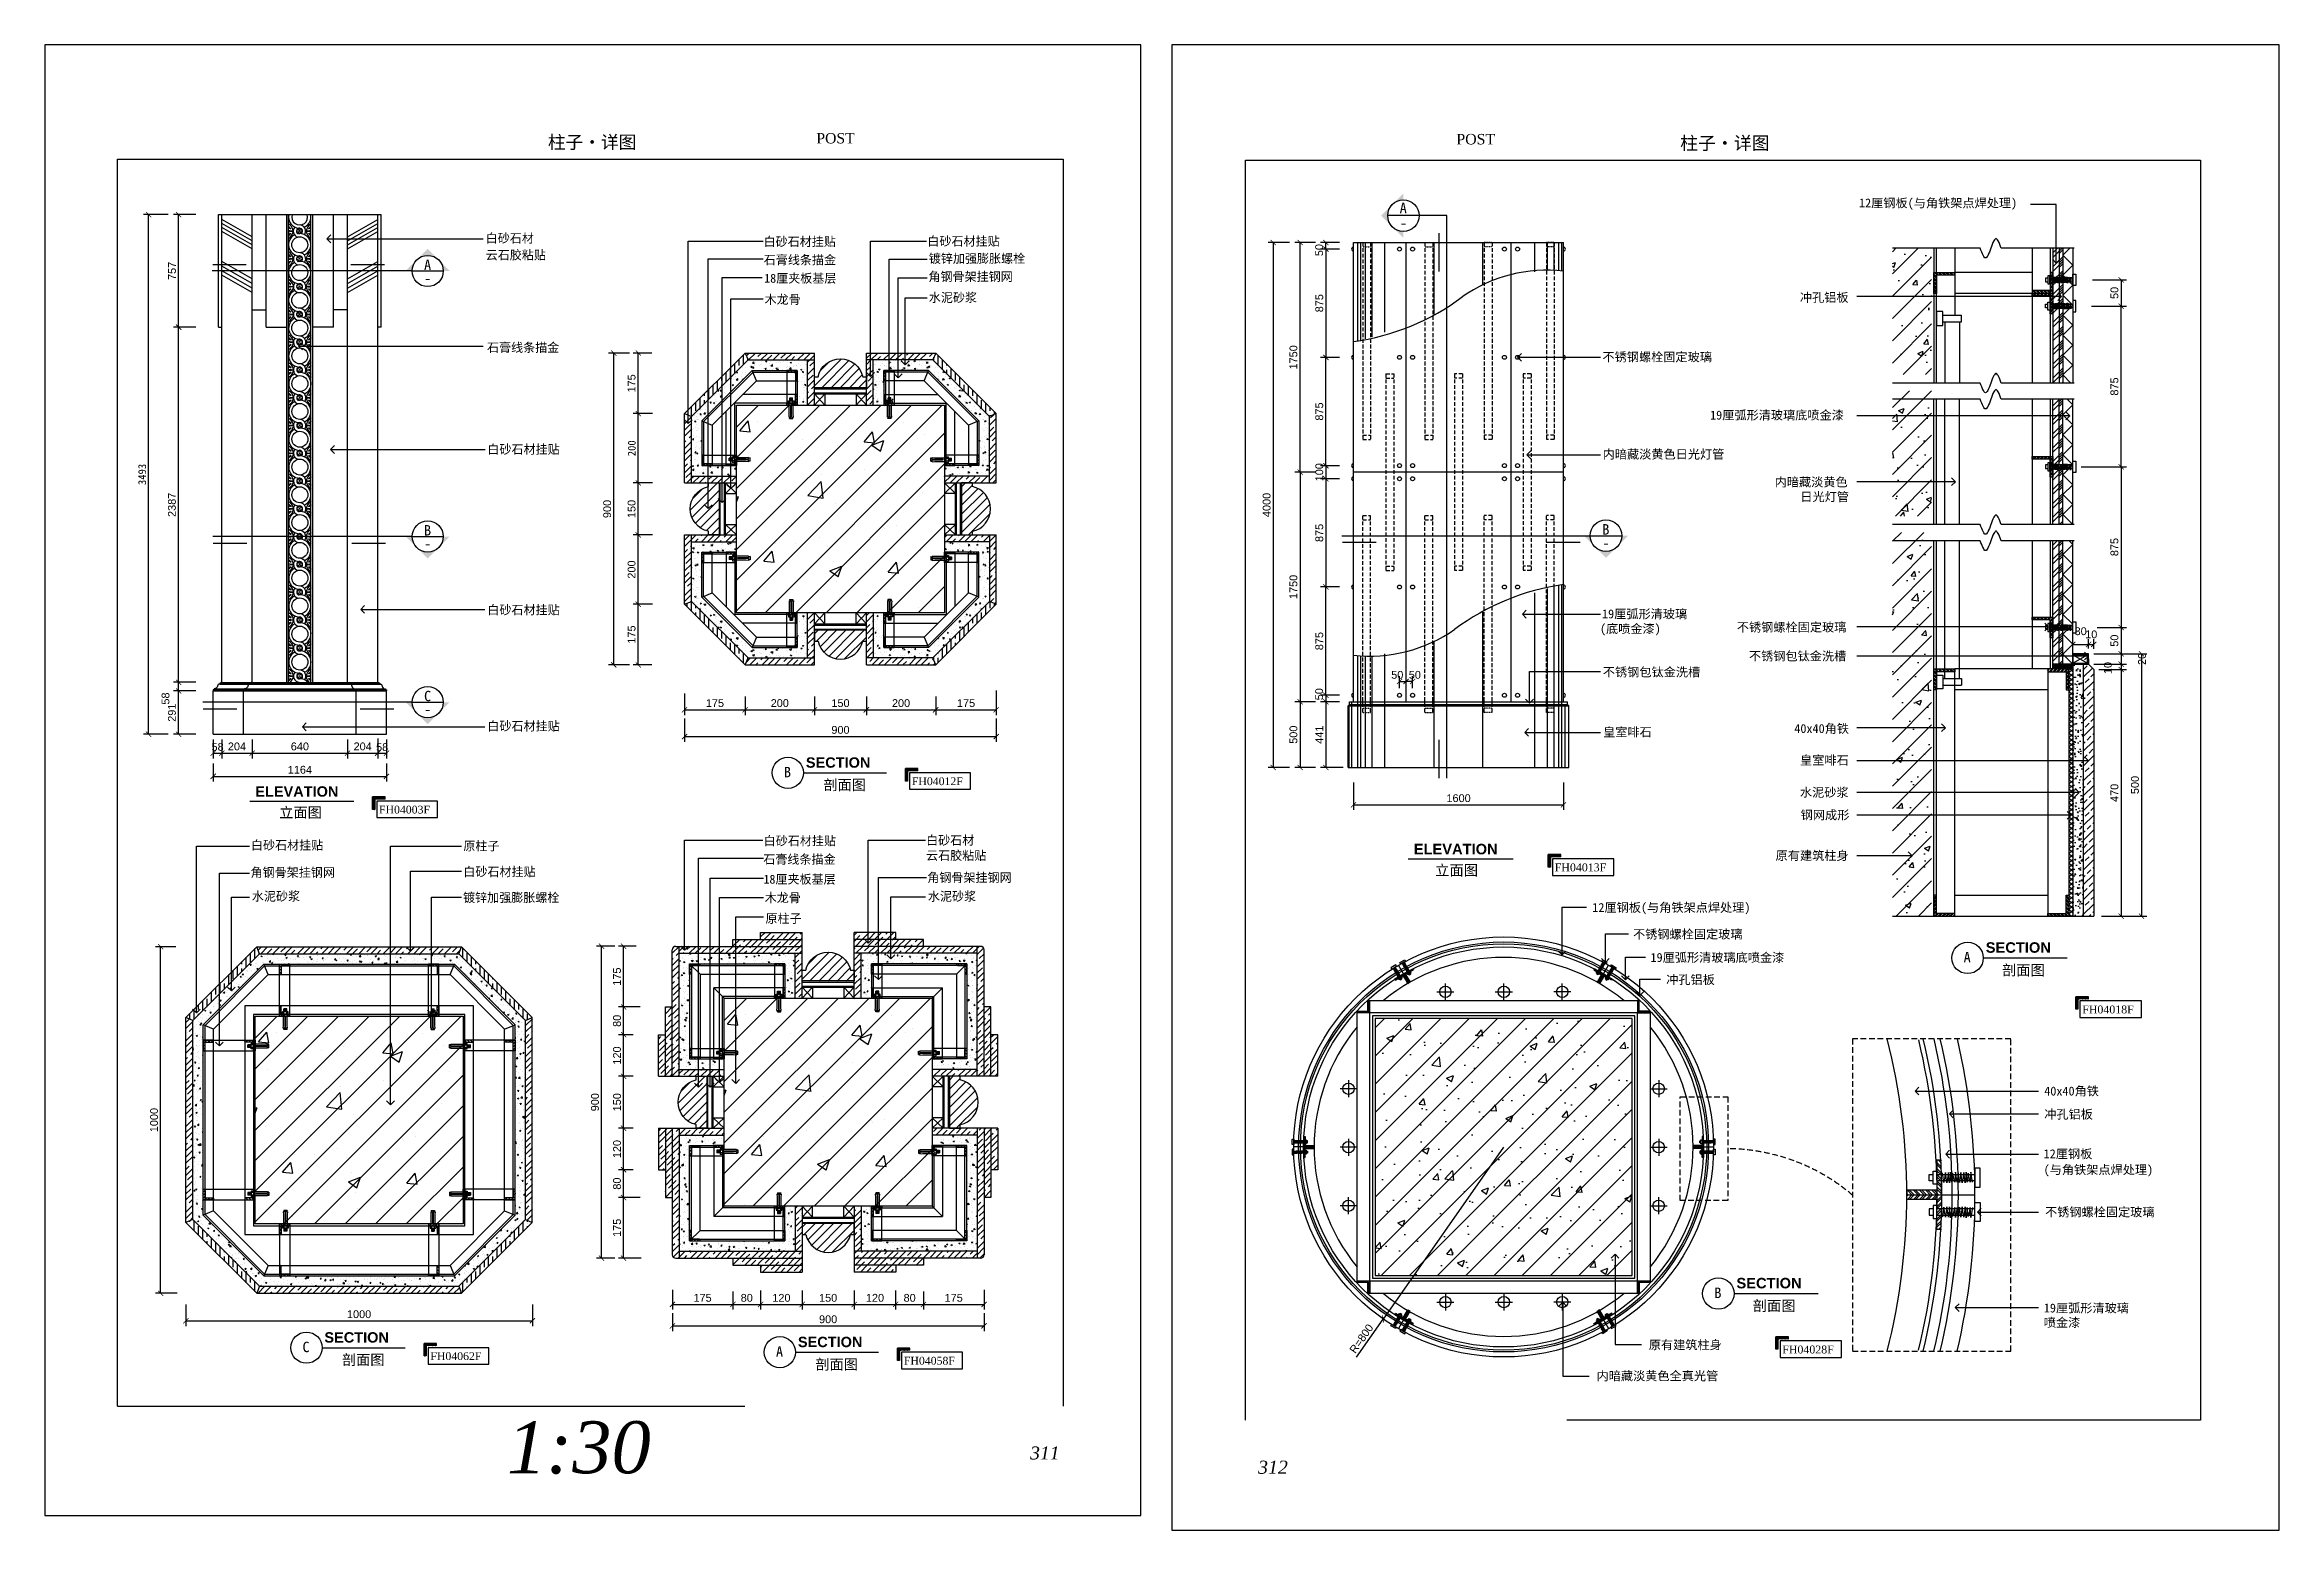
# Model space of a CAD drawing. Extents: x 15151 to 53333, y -36484 to -6005.
# Drawn here: x 22904 to 37925, y -26319 to -16335 of the extents above; entities that cross this region are included whole.
import ezdxf
from ezdxf.enums import TextEntityAlignment as Align

# ---------------------------------------------------------------- set-up
doc = ezdxf.new("R2010")
doc.units = 0
doc.header["$MEASUREMENT"] = 0
doc.header["$PDMODE"] = 66
doc.linetypes.add('DASHED', pattern=[19.05, 12.7, -6.35])
doc.linetypes.add('HIDDEN', pattern=[0.375, 0.25, -0.125])
doc.layers.get('0').update_dxf_attribs({"linetype": 'CONTINUOUS'})
doc.layers.get('DEFPOINTS').update_dxf_attribs({"linetype": 'CONTINUOUS'})
for name, color, linetype in [('2', 2, 'CONTINUOUS'), ('3', 3, 'CONTINUOUS'), ('4', 4, 'CONTINUOUS'), ('7', 7, 'CONTINUOUS'), ('BH', 3, 'CONTINUOUS'), ('DIM', 3, 'CONTINUOUS'), ('K', 3, 'CONTINUOUS'), ('TEXT', 7, 'CONTINUOUS')]:
    doc.layers.add(name, color=color, linetype=linetype)
doc.styles.add('DIM', font='ARIAL.TTF')
doc.styles.add('HT', font='')
doc.styles.add('HZ', font='SIMHEI.TTF')
doc.styles.add('STYLE2', font='SIMHEI.TTF')
doc.styles.add('STYLE4', font='')
doc.styles.add('STYLE5', font='')
doc.styles.get('HT').set_extended_font_data('Swis721 Ex BT', bold=True)
doc.styles.get('STYLE4').set_extended_font_data('Dutch801 XBd BT')
doc.styles.get('STYLE5').set_extended_font_data('Dutch801 Rm BT', italic=True)
doc.dimstyles.new('DIM', dxfattribs={"dimscale": 35, "dimtxt": 1.5, "dimasz": 1, "dimexe": 1, "dimexo": 1, "dimgap": 0.5, "dimtad": 1, "dimdec": 0, "dimzin": 0, "dimdsep": 46, "dimtxsty": 'DIM', "dimblk": 'DOT', "dimblk1": 'ARCHTICK', "dimblk2": 'ARCHTICK', "dimsah": 1, "dimcen": 0, "dimclrd": 3, "dimclre": 3, "dimclrt": 7, "dimadec": 0, "dimazin": 0, "dimtfac": 0.5, "dimtdec": 0, "dimtmove": 2, "dimatfit": 3, "dimldrblk": 'ARCHTICK', "dimfxl": 0, "dimtolj": 1, "dimtzin": 0, "dimarcsym": 0})
doc.dimstyles.new('TEXT', dxfattribs={"dimscale": 35, "dimtxt": 2, "dimasz": 1.5, "dimexe": 1, "dimexo": 1, "dimgap": 0.5, "dimtad": 1, "dimdec": 0, "dimzin": 0, "dimdsep": 46, "dimtxsty": 'HZ', "dimblk": 'DOT', "dimblk1": 'OPEN90', "dimblk2": 'OPEN90', "dimsah": 1, "dimcen": 0, "dimclrd": 3, "dimclre": 3, "dimclrt": 7, "dimadec": 0, "dimazin": 0, "dimtfac": 0.5, "dimtdec": 0, "dimtmove": 2, "dimatfit": 3, "dimldrblk": 'OPEN90', "dimfxl": 0, "dimtolj": 1, "dimtzin": 0, "dimarcsym": 0})
pattern_1 = [(45, (-1819072.73, -192111.6), (-46.7751136, 46.7751136), []), (45, (-1819057.136, -192111.6), (-46.7751136, 46.7751136), []), (45, (-1819041.545, -192111.6), (-46.7751136, 46.7751136), []), (45, (-1819025.95, -192111.6), (-46.7751136, 46.7751136), [])]
pattern_2 = [(45, (-1819072.73, -192111.6), (-46.7751136, 46.7751136), []), (45, (-1819041.545, -192111.6), (-46.7751136, 46.7751136), [])]

msp = doc.modelspace()

# ---------------------------------------------------------------- texts
at = {"layer": 'K', "color": 3}
for s, height, style, p in [('柱子·详图', 87.32, 'STYLE2', (26583.5, -17033.3)), ('POST', 69.85, 'STYLE4', (28219.9, -16998.2)), ('POST', 70.56, 'STYLE4', (32523.5, -17004.9)), ('柱子·详图', 88.2, 'STYLE2', (34198.3, -17040.3))]:
    msp.add_text(s, height=height, dxfattribs=dict(at, style=style)).set_placement(p, align=Align.CENTER)
at = {"layer": 'K', "color": 3, "style": 'STYLE4'}
for s, height, p in [('FH04012F', 52.39, (28732.8, -21311.1)), ('FH04003F', 52.39, (25150.7, -21501.6)), ('FH04013F', 52.92, (33054.5, -21890.1)), ('FH04018F', 52.92, (36600.4, -22845.2)), ('FH04028F', 52.92, (34583.9, -25130.4)), ('FH04062F', 52.39, (25496.3, -25174.7)), ('FH04058F', 52.39, (28679.2, -25205.4))]:
    msp.add_text(s, height=height, dxfattribs=at).set_placement(p)
at = {"layer": 'K', "style": 'STYLE5'}
for s, height, p in [('1:30', 349.27, (26010.7, -25935.7)), ('311', 87.32, (29528, -25843)), ('312', 88.2, (31060.5, -25939))]:
    msp.add_text(s, height=height, dxfattribs=at).set_placement(p)
at = {"layer": 'TEXT', "style": 'HZ'}
for s, height, p in [('A', 70.6, (32036, -17467.5)), ('-', 70.6, (32037.8, -17567.1)), ('A', 69.9, (25477.5, -17848.7)), ('-', 69.9, (25477.9, -17938.9)), ('B', 69.9, (25477.5, -19633.3)), ('B', 70.6, (33398.1, -19627.5)), ('-', 69.9, (25477.9, -19723.5)), ('-', 70.6, (33398.5, -19718.6)), ('C', 69.9, (25477.5, -20746.9)), ('-', 69.9, (25477.9, -20837.1))]:
    msp.add_text(s, height=height, dxfattribs=at).set_placement(p, align=Align.CENTER)
for s, height, p in [('12厘钢板(与角铁架点焊处理)', 59.976, (35100, -17428.2)), ('云石胶粘贴', 59.38, (25868.2, -17778.1)), ('白砂石材', 59.38, (25868.2, -17665)), ('白砂石材挂贴', 59.38, (27736, -17688.3)), ('白砂石材挂贴', 59.38, (28837.3, -17685.3)), ('石膏线条描金', 59.38, (27737.3, -17810.8)), ('18厘夹板基层', 59.38, (27739.9, -17934.4)), ('角钢骨架挂钢网', 59.38, (28844.4, -17923.4)), ('镀锌加强膨胀螺栓', 59.38, (28846.6, -17801.5)), ('木龙骨', 59.38, (27742.8, -18076.7)), ('水泥砂浆', 59.38, (28846.8, -18064.3)), ('冲孔铝板', 59.98, (34702.8, -18063.1)), ('石膏线条描金', 59.38, (25876.8, -18399.8)), ('不锈钢螺栓固定玻璃', 59.98, (33375.3, -18462.7)), ('19厘弧形清玻璃底喷金漆', 59.976, (34098.7, -18854)), ('白砂石材挂贴', 59.38, (25879.5, -19084.3)), ('内暗藏淡黄色日光灯管', 59.98, (33376.7, -19116.7)), ('内暗藏淡黄色', 59.98, (34532.7, -19303.6)), ('日光灯管', 59.98, (34705.6, -19402.6)), ('白砂石材挂贴', 59.38, (25879.5, -20163.2)), ('19厘弧形清玻璃', 59.98, (33372.4, -20190.1)), ('(底喷金漆)', 59.98, (33358.6, -20289.6)), ('不锈钢螺栓固定玻璃', 59.98, (34278.6, -20279.1)), ('不锈钢包钛金洗槽', 59.98, (34359.9, -20473.4)), ('不锈钢包钛金洗槽', 59.98, (33377.8, -20580.9)), ('白砂石材挂贴', 59.38, (25879.5, -20944.1)), ('皇室啡石', 59.98, (33379.6, -20984.1)), ('40x40角铁', 59.98, (34665.1, -20960.6)), ('皇室啡石', 59.98, (34703.6, -21173.2)), ('水泥砂浆', 59.98, (34702.8, -21389.4)), ('钢网成形', 59.98, (34707.7, -21541.1)), ('白砂石材挂贴', 59.38, (24290.3, -21744.3)), ('原柱子', 59.38, (25717.8, -21749.9)), ('石膏线条描金', 59.38, (27734.3, -21839.7)), ('白砂石材挂贴', 59.38, (27737, -21715.1)), ('云石胶粘贴', 59.38, (28828.7, -21813.7)), ('白砂石材', 59.38, (28828.7, -21711.8)), ('原有建筑柱身', 59.98, (34539.2, -21814.1)), ('角钢骨架挂钢网', 59.38, (24287.6, -21927.5)), ('白砂石材挂贴', 59.38, (25717.8, -21923.1)), ('18厘夹板基层', 59.38, (27735.1, -21973.1)), ('角钢骨架挂钢网', 59.38, (28836.6, -21962.2)), ('水泥砂浆', 59.38, (24296.1, -22087.9)), ('镀锌加强膨胀螺栓', 59.38, (25715.5, -22096.7)), ('木龙骨', 59.38, (27743.7, -22097.7)), ('水泥砂浆', 59.38, (28840.7, -22088.8)), ('原柱子', 59.38, (27749, -22236.9)), ('12厘钢板(与角铁架点焊处理)', 59.976, (33307.1, -22163.1)), ('不锈钢螺栓固定玻璃', 59.98, (33580.7, -22342.2)), ('19厘弧形清玻璃底喷金漆', 59.976, (33698.2, -22499)), ('冲孔铝板', 59.98, (33803.6, -22648.2)), ('40x40角铁', 59.98, (36345.1, -23396.9)), ('冲孔铝板', 59.98, (36345, -23552.8)), ('12厘钢板', 59.98, (36341.1, -23818.5)), ('(与角铁架点焊处理)', 59.98, (36341.1, -23925.3)), ('不锈钢螺栓固定玻璃', 59.98, (36350.4, -24209.6)), ('19厘弧形清玻璃', 59.98, (36342.2, -24854.9)), ('喷金漆', 59.98, (36342.2, -24952.4)), ('原有建筑柱身', 59.98, (33686.8, -25102.1, -201.6)), ('内暗藏淡黄色全真光管', 59.98, (33335.5, -25311.1, -201.6))]:
    msp.add_text(s, height=height, dxfattribs=at).set_placement(p)
at = {"layer": 'TEXT', "linetype": 'ByBlock'}
for s, height, style, p in [('SECTION', 69.85, 'HT', (28020.4, -21193.9)), ('ELEVATION', 69.85, 'HT', (24319.5, -21388.6)), ('B', 69.9, 'HZ', (27873, -21258.1)), ('剖面图', 69.85, 'HZ', (28138.3, -21344.3)), ('立面图', 69.85, 'HZ', (24480.6, -21529.8)), ('ELEVATION', 70.56, 'HT', (32106.8, -21776)), ('立面图', 70.56, 'HZ', (32250.3, -21918.5)), ('SECTION', 70.56, 'HT', (35951.8, -22437.5)), ('A', 70.6, 'HZ', (35802.9, -22502.4)), ('剖面图', 70.56, 'HZ', (36060.8, -22589.4)), ('SECTION', 70.56, 'HT', (34276.1, -24693.1)), ('B', 70.6, 'HZ', (34127.2, -24758)), ('剖面图', 70.56, 'HZ', (34385.1, -24845)), ('C', 69.9, 'HZ', (24636.5, -25121.7)), ('SECTION', 69.85, 'HT', (24783.9, -25057.5)), ('A', 69.9, 'HZ', (27819.4, -25152.4)), ('SECTION', 69.85, 'HT', (27966.8, -25088.2)), ('剖面图', 69.85, 'HZ', (24901.8, -25207.8)), ('剖面图', 69.85, 'HZ', (28084.7, -25238.6))]:
    msp.add_text(s, height=height, dxfattribs=dict(at, style=style)).set_placement(p)

# ---------------------------------------------------------------- blocks, each defined once
blk = doc.blocks.new('_ARCHTICK')
at = {"color": 0, "linetype": 'ByBlock', "const_width": 0.15}
blk.add_lwpolyline([(-0.5, -0.5), (0.5, 0.5)], dxfattribs=at)
blk = doc.blocks.new('*D461')
at = {"layer": 'DEFPOINTS', "color": 0}
for p in [(24939, -20969), (25142, -20962), (25142, -21096)]:
    blk.add_point(p, dxfattribs=at)
at = {"layer": 'DIM', "color": 3, "lineweight": -2}
for p, q in [((24939, -21004), (24939, -21131)), ((25142, -20997), (25142, -21131)), ((24939, -21096), (25142, -21096))]:
    blk.add_line(p, q, dxfattribs=at)
at = {"layer": 'DIM', "color": 3, "lineweight": -2, "xscale": 35, "yscale": 35, "zscale": 35, "rotation": 180}
blk.add_blockref('_ARCHTICK', (24939, -21096), dxfattribs=at)
at = {"layer": 'DIM', "color": 3, "lineweight": -2, "xscale": 35, "yscale": 35, "zscale": 35}
blk.add_blockref('_ARCHTICK', (25142, -21096), dxfattribs=at)
at = {"layer": 'DIM', "color": 7, "insert": (25041, -21051), "char_height": 52.5, "attachment_point": 5, "style": 'DIM'}
blk.add_mtext('\\A1;204', dxfattribs=at)
blk = doc.blocks.new('DOT')
at = {"color": 0, "linetype": 'ByBlock'}
blk.add_line((-0.35, 0), (-1, 0), dxfattribs=at)
at = {"color": 0, "linetype": 'ByBlock', "const_width": 0.35}
blk.add_lwpolyline([(-0.175, 0, 1), (0.175, 0, 1)], format="xyb", close=True, dxfattribs=at)
blk = doc.blocks.new('*D462')
at = {"layer": 'DEFPOINTS', "color": 0}
for p in [(24298, -20969), (24939, -20969), (24939, -21096)]:
    blk.add_point(p, dxfattribs=at)
at = {"layer": 'DIM', "color": 3, "lineweight": -2}
for p, q in [((24298, -21004), (24298, -21131)), ((24939, -21004), (24939, -21131)), ((24298, -21096), (24939, -21096))]:
    blk.add_line(p, q, dxfattribs=at)
at = {"layer": 'DIM', "color": 3, "lineweight": -2, "xscale": 35, "yscale": 35, "zscale": 35, "rotation": 180}
blk.add_blockref('_ARCHTICK', (24298, -21096), dxfattribs=at)
at = {"layer": 'DIM', "color": 3, "lineweight": -2, "xscale": 35, "yscale": 35, "zscale": 35}
blk.add_blockref('_ARCHTICK', (24939, -21096), dxfattribs=at)
at = {"layer": 'DIM', "color": 7, "insert": (24619, -21051), "char_height": 52.5, "attachment_point": 5, "style": 'DIM'}
blk.add_mtext('\\A1;640', dxfattribs=at)
blk = doc.blocks.new('_OPEN90')
at = {"color": 0, "linetype": 'ByBlock'}
for p, q in [((0, 0), (-1, 0)), ((-0.5, 0.5), (0, 0)), ((0, 0), (-0.5, -0.5))]:
    blk.add_line(p, q, dxfattribs=at)
blk = doc.blocks.new('*X410')
at = {"color": 0}
for p, q in [((13930, -9139.3), (14524.1, -8545.3)), ((13930, -9050.9), (14435.7, -8545.3)), ((13930, -8962.6), (14347.3, -8545.3)), ((13930, -8874.2), (14258.9, -8545.3)), ((13930, -8785.8), (14170.5, -8545.3)), ((13930, -8697.4), (14082.1, -8545.3)), ((13930, -8609), (13993.8, -8545.3)), ((14012.5, -9145.3), (14530, -8627.7)), ((14100.9, -9145.3), (14530, -8716.1)), ((14189.3, -9145.3), (14530, -8804.5)), ((14277.6, -9145.3), (14530, -8892.9)), ((14366, -9145.3), (14530, -8981.3)), ((14454.4, -9145.3), (14530, -9069.7))]:
    blk.add_line(p, q, dxfattribs=at)
blk = doc.blocks.new('*X411')
at = {"color": 0}
for p, q in [((14306.7, -8550), (14306.7, -8550)), ((13939.6, -8620.1), (13963.7, -8591.4)), ((13939.6, -8620.1), (13969.5, -8622.7)), ((13969.4, -8622.7), (13963.7, -8591.4)), ((13990.9, -8591.6), (13990.9, -8591.6)), ((14185.6, -8632), (14185.6, -8632)), ((14298.2, -8651.5), (14322.3, -8622.7)), ((14328.1, -8654.1), (14322.3, -8622.7)), ((14412.3, -8595.7), (14412.3, -8595.7)), ((14452.5, -8643.2), (14452.5, -8643.2)), ((14473.8, -8631.2), (14473.8, -8631.2)), ((13964.5, -8698.5), (13964.5, -8698.5)), ((14120.7, -8645.7), (14120.7, -8645.7)), ((14221.2, -8663.3), (14221.2, -8663.3)), ((14298.2, -8651.5), (14328.1, -8654.1)), ((14320.6, -8661.4), (14355.6, -8648)), ((14320.6, -8661.4), (14345.5, -8678.2)), ((14345.5, -8678.2), (14355.6, -8648)), ((14489.7, -8705.8), (14489.7, -8705.8)), ((14136, -8806.8), (14174.9, -8766.2)), ((14180.4, -8813.7), (14174.9, -8766.2)), ((14175.2, -8747.3), (14175.2, -8747.3)), ((14300.3, -8730.8), (14300.3, -8730.8)), ((13930, -8811.3), (13935.5, -8809.2)), ((13930, -8825.6), (13935.5, -8809.2)), ((14136, -8806.8), (14180.5, -8813.7)), ((14215.1, -8829.7), (14215.1, -8829.7)), ((14467.7, -8797.7), (14467.7, -8797.7)), ((13958.4, -8864.9), (13958.4, -8864.9)), ((14088.2, -8887.5), (14088.2, -8887.5)), ((14355.1, -8898.7), (14355.1, -8898.7)), ((14391.6, -8894), (14391.6, -8894)), ((14043.6, -8944.5), (14043.6, -8944.5)), ((14100, -8944), (14100, -8944)), ((14168.8, -8928), (14168.8, -8928)), ((14193.7, -8954.6), (14193.7, -8954.6)), ((14358.2, -8903), (14358.2, -8903)), ((14460.6, -8965.9), (14460.6, -8965.9)), ((14461.6, -8964.1), (14461.6, -8964.1)), ((13952.3, -9031.4), (13952.3, -9031.4)), ((14008.9, -8996.2), (14033, -8967.5)), ((14008.9, -8996.2), (14038.8, -8998.8)), ((14038.8, -8998.8), (14033, -8967.5)), ((14199, -9024), (14234, -9010.5)), ((14199, -9024), (14223.8, -9040.7)), ((14209.1, -8996.1), (14209.1, -8996.1)), ((14223.8, -9040.8), (14234, -9010.5)), ((14367.6, -9027.6), (14391.7, -8998.8)), ((14367.6, -9027.6), (14397.5, -9030.2)), ((14397.5, -9030.2), (14391.7, -8998.8)), ((14511.4, -9003.8), (14511.4, -9003.8)), ((14219.8, -9053.8), (14219.8, -9053.8)), ((13988.8, -9141.6), (13988.8, -9141.6)), ((14037.3, -9125.2), (14037.3, -9125.2)), ((14226.6, -9100.3), (14226.6, -9100.3)), ((14455.5, -9130.6), (14455.5, -9130.6))]:
    blk.add_line(p, q, dxfattribs=at)
blk = doc.blocks.new('*X413')
at = {"color": 0}
for p, q in [((6134.4, -6116.2), (6144.3, -6106.4)), ((6141.9, -6126.4), (6161.9, -6106.4)), ((6159.6, -6126.4), (6173.9, -6112.1)), ((6177.3, -6126.4), (6197.3, -6106.4)), ((6178.3, -6107.6), (6178.3, -6107.6)), ((6196, -6125.3), (6196, -6125.3)), ((6200.4, -6120.9), (6215, -6106.4)), ((6212.7, -6126.4), (6232.7, -6106.4)), ((6230.3, -6126.4), (6240.2, -6116.5)), ((6244.6, -6112.1), (6244.6, -6112.1)), ((6248, -6126.4), (6268, -6106.4)), ((6249.1, -6107.6), (6250.3, -6106.4)), ((6266.7, -6125.3), (6285.7, -6106.4)), ((6283.4, -6126.4), (6303.4, -6106.4)), ((6301, -6126.4), (6306.5, -6120.9)), ((6310.9, -6116.5), (6310.9, -6116.5)), ((6315.3, -6112.1), (6321, -6106.4)), ((6318.7, -6126.4), (6338.7, -6106.4)), ((6336.4, -6126.4), (6355.1, -6107.6)), ((6354.1, -6126.4), (6374.1, -6106.4)), ((6371.8, -6126.4), (6372.8, -6125.3)), ((6377.2, -6120.9), (6377.2, -6120.9)), ((6381.6, -6116.5), (6391.8, -6106.4)), ((6389.4, -6126.4), (6409.4, -6106.4)), ((6407.1, -6126.4), (6421.4, -6112.1)), ((6424.8, -6126.4), (6444.8, -6106.4)), ((6425.8, -6107.6), (6425.8, -6107.6)), ((6443.5, -6125.3), (6443.5, -6125.3)), ((6447.9, -6120.9), (6462.5, -6106.4)), ((6460.1, -6126.4), (6480.1, -6106.4)), ((6477.8, -6126.4), (6487.7, -6116.5)), ((6492.1, -6112.1), (6492.1, -6112.1)), ((6495.5, -6126.4), (6515.5, -6106.4)), ((6496.5, -6107.6), (6497.8, -6106.4)), ((6514.2, -6125.3), (6533.2, -6106.4)), ((6530.9, -6126.4), (6550.9, -6106.4)), ((6548.5, -6126.4), (6554, -6120.9)), ((6558.4, -6116.5), (6558.4, -6116.5)), ((6562.8, -6112.1), (6568.5, -6106.4)), ((6566.2, -6126.4), (6586.2, -6106.4)), ((6583.9, -6126.4), (6602.6, -6107.6)), ((6601.6, -6126.4), (6621.6, -6106.4)), ((6619.2, -6126.4), (6620.3, -6125.3)), ((6624.7, -6120.9), (6624.7, -6120.9)), ((6629.1, -6116.5), (6639.2, -6106.4)), ((6636.9, -6126.4), (6656.9, -6106.4)), ((6654.6, -6126.4), (6668.9, -6112.1)), ((6672.3, -6126.4), (6692.3, -6106.4)), ((6673.3, -6107.6), (6673.3, -6107.6)), ((6691, -6125.3), (6691, -6125.3)), ((6695.4, -6120.9), (6710, -6106.4)), ((6707.6, -6126.4), (6717.6, -6116.4)), ((5926.1, -6324.6), (5935.9, -6314.7)), ((5926.1, -6342.3), (5946.1, -6322.3)), ((6907.5, -6333), (6926.1, -6314.5)), ((5926.1, -6377.6), (5946.1, -6357.6)), ((5926.1, -6359.9), (5926.4, -6359.5)), ((5926.1, -6395.3), (5944.1, -6377.2)), ((5930.9, -6355.1), (5930.9, -6355.1)), ((5935.3, -6350.7), (5946.1, -6339.9)), ((6906.1, -6352.2), (6926.1, -6332.2)), ((6906.1, -6369.9), (6916.4, -6359.5)), ((6906.1, -6387.6), (6926.1, -6367.6)), ((6912, -6399.3), (6926.1, -6385.2)), ((6920.8, -6355.1), (6920.8, -6355.1)), ((6925.2, -6350.7), (6926.1, -6349.9)), ((5926.1, -6413), (5946.1, -6393)), ((5926.1, -6430.6), (5930.9, -6425.8)), ((5926.1, -6448.3), (5946.1, -6428.3)), ((5926.4, -6465.6), (5946.1, -6446)), ((5935.3, -6421.4), (5935.3, -6421.4)), ((5939.7, -6417), (5946.1, -6410.6)), ((6906.1, -6422.9), (6926.1, -6402.9)), ((6906.1, -6440.6), (6920.8, -6425.8)), ((6906.1, -6458.3), (6926.1, -6438.3)), ((6907.5, -6403.7), (6907.5, -6403.7)), ((6925.2, -6421.4), (6925.2, -6421.4)), ((5926.1, -6483.7), (5946.1, -6463.7)), ((5926.1, -6501.4), (5935.3, -6492.1)), ((5926.1, -6519), (5946.1, -6499)), ((5939.7, -6487.7), (5939.7, -6487.7)), ((5944.1, -6483.3), (5946.1, -6481.4)), ((6906.1, -6493.6), (6926.1, -6473.6)), ((6906.1, -6475.9), (6907.5, -6474.4)), ((6906.1, -6511.3), (6925.2, -6492.1)), ((6906.1, -6529), (6926.1, -6509)), ((6912, -6470), (6912, -6470)), ((6916.4, -6465.6), (6926.1, -6455.9)), ((5926.1, -6554.4), (5946.1, -6534.4)), ((5926.1, -6572.1), (5939.7, -6558.4)), ((5926.1, -6589.7), (5946.1, -6569.7)), ((5926.4, -6536.3), (5926.4, -6536.3)), ((5930.9, -6531.9), (5946.1, -6516.7)), ((5944.1, -6554), (5944.1, -6554)), ((6906.1, -6546.7), (6912, -6540.7)), ((6906.1, -6564.3), (6926.1, -6544.3)), ((6906.1, -6599.7), (6926.1, -6579.7)), ((6907.5, -6580.5), (6926.1, -6562)), ((6916.4, -6536.3), (6916.4, -6536.3)), ((6920.8, -6531.9), (6926.1, -6526.7)), ((5926.1, -6625.1), (5946.1, -6605.1)), ((5926.1, -6607.4), (5926.4, -6607)), ((5926.1, -6642.8), (5944.1, -6624.7)), ((5926.1, -6660.4), (5946.1, -6640.4)), ((5930.9, -6602.6), (5930.9, -6602.6)), ((5935.3, -6598.2), (5946.1, -6587.4)), ((6906.1, -6617.4), (6916.4, -6607)), ((6906.1, -6635), (6926.1, -6615)), ((6912, -6646.8), (6926.1, -6632.7)), ((6920.8, -6602.6), (6920.8, -6602.6)), ((6925.2, -6598.2), (6926.1, -6597.4)), ((5926.1, -6678.1), (5930.9, -6673.3)), ((5926.1, -6695.8), (5946.1, -6675.8)), ((5926.4, -6713.1), (5946.1, -6693.5)), ((5935.3, -6668.9), (5935.3, -6668.9)), ((5939.7, -6664.5), (5946.1, -6658.1)), ((6906.1, -6670.4), (6926.1, -6650.4)), ((6906.1, -6688.1), (6920.8, -6673.3)), ((6906.1, -6705.8), (6926.1, -6685.8)), ((6907.5, -6651.2), (6907.5, -6651.2)), ((6916.4, -6713.1), (6926.1, -6703.4)), ((6925.2, -6668.9), (6925.2, -6668.9)), ((5926.1, -6731.2), (5946.1, -6711.2)), ((5926.1, -6748.8), (5935.3, -6739.6)), ((5926.1, -6766.5), (5946.1, -6746.5)), ((5930.9, -6779.4), (5946.1, -6764.2)), ((5939.7, -6735.2), (5939.7, -6735.2)), ((5944.1, -6730.8), (5946.1, -6728.8)), ((6906.1, -6741.1), (6926.1, -6721.1)), ((6906.1, -6723.4), (6907.5, -6721.9)), ((6906.1, -6758.8), (6925.2, -6739.6)), ((6906.1, -6776.5), (6926.1, -6756.5)), ((6912, -6717.5), (6912, -6717.5)), ((5926.1, -6801.9), (5946.1, -6781.9)), ((5926.1, -6819.5), (5939.7, -6805.9)), ((5926.1, -6837.2), (5946.1, -6817.2)), ((5926.4, -6783.8), (5926.4, -6783.8)), ((5935.3, -6845.7), (5946.1, -6834.9)), ((5944.1, -6801.5), (5944.1, -6801.5)), ((6906.1, -6794.1), (6912, -6788.2)), ((6906.1, -6811.8), (6926.1, -6791.8)), ((6906.1, -6847.2), (6926.1, -6827.2)), ((6907.5, -6828), (6926.1, -6809.5)), ((6916.4, -6783.8), (6916.4, -6783.8)), ((6920.8, -6779.4), (6926.1, -6774.1)), ((5926.1, -6872.6), (5946.1, -6852.6)), ((5926.1, -6854.9), (5926.4, -6854.5)), ((5926.1, -6890.3), (5944.1, -6872.2)), ((5930.9, -6850.1), (5930.9, -6850.1)), ((5936.1, -6897.9), (5946.1, -6887.9)), ((6906.1, -6864.9), (6916.4, -6854.5)), ((6906.1, -6882.5), (6926.1, -6862.5)), ((6912, -6894.3), (6926.1, -6880.2)), ((6920.8, -6850.1), (6920.8, -6850.1)), ((6923.1, -6900.8), (6926.1, -6897.9)), ((6925.2, -6845.7), (6926.1, -6844.9)), ((6134.2, -7106.4), (6154.2, -7086.4)), ((6151.9, -7106.4), (6171.9, -7086.4)), ((6182.8, -7093.2), (6189.6, -7086.4)), ((6187.2, -7106.4), (6207.2, -7086.4)), ((6204.9, -7106.4), (6222.5, -7088.7)), ((6222.6, -7106.4), (6242.6, -7086.4)), ((6249.1, -7097.6), (6260.3, -7086.4)), ((6258, -7106.4), (6278, -7086.4)), ((6275.6, -7106.4), (6288.8, -7093.2)), ((6293.3, -7106.4), (6313.3, -7086.4)), ((6293.3, -7088.7), (6293.3, -7088.7)), ((6315.3, -7102), (6331, -7086.4)), ((6328.7, -7106.4), (6348.7, -7086.4)), ((6359.5, -7093.2), (6359.5, -7093.2)), ((6364, -7106.4), (6384, -7086.4)), ((6364, -7088.7), (6366.3, -7086.4)), ((6381.7, -7106.4), (6401.7, -7086.4)), ((6399.4, -7106.4), (6419.4, -7086.4)), ((6430.3, -7093.2), (6437.1, -7086.4)), ((6434.7, -7106.4), (6454.7, -7086.4)), ((6452.4, -7106.4), (6470, -7088.7)), ((6470.1, -7106.4), (6490.1, -7086.4)), ((6496.5, -7097.6), (6507.8, -7086.4)), ((6505.4, -7106.4), (6525.4, -7086.4)), ((6523.1, -7106.4), (6536.3, -7093.2)), ((6540.7, -7088.7), (6540.7, -7088.7)), ((6540.8, -7106.4), (6560.8, -7086.4)), ((6562.8, -7102), (6578.5, -7086.4)), ((6576.2, -7106.4), (6596.2, -7086.4)), ((6607, -7093.2), (6607, -7093.2)), ((6611.4, -7088.7), (6613.8, -7086.4)), ((6611.5, -7106.4), (6631.5, -7086.4)), ((6629.2, -7106.4), (6649.2, -7086.4)), ((6646.9, -7106.4), (6666.9, -7086.4)), ((6677.7, -7093.2), (6684.5, -7086.4)), ((6682.2, -7106.4), (6702.2, -7086.4)), ((6699.9, -7106.4), (6715.4, -7090.9)), ((6169.6, -7106.4), (6173.9, -7102)), ((6178.3, -7097.6), (6178.3, -7097.6)), ((6244.6, -7102), (6244.6, -7102)), ((6346.3, -7106.4), (6355.1, -7097.6)), ((6417.1, -7106.4), (6421.4, -7102)), ((6425.8, -7097.6), (6425.8, -7097.6)), ((6492.1, -7102), (6492.1, -7102)), ((6593.8, -7106.4), (6602.6, -7097.6)), ((6664.5, -7106.4), (6668.9, -7102)), ((6673.3, -7097.6), (6673.3, -7097.6)), ((6717.6, -7106.4), (6720.5, -7103.4))]:
    blk.add_line(p, q, dxfattribs=at)
blk = doc.blocks.new('*X414')
at = {"color": 0}
for p, q in [((6112.5, -6152.5), (6112.5, -6125)), ((6125, -6140), (6125, -6111.7)), ((6137.5, -6127.5), (6137.5, -6125)), ((6725, -6137.9), (6725, -6109.6)), ((6737.5, -6150.4), (6737.5, -6125)), ((6050, -6215), (6050, -6186.7)), ((6062.5, -6200), (6062.5, -6174.2)), ((6075, -6190), (6075, -6161.7)), ((6087.5, -6156.3), (6087.5, -6149.2)), ((6087.5, -6162.5), (6087.5, -6162.5)), ((6087.5, -6177.5), (6087.5, -6168.8)), ((6100, -6165), (6100, -6136.7)), ((6750, -6162.9), (6750, -6134.6)), ((6762.5, -6156.3), (6762.5, -6147.1)), ((6762.5, -6162.5), (6762.5, -6162.5)), ((6762.5, -6175.4), (6762.5, -6168.8)), ((6775, -6187.9), (6775, -6159.6)), ((6787.5, -6200), (6787.5, -6172.1)), ((6800, -6212.9), (6800, -6184.6)), ((5987.5, -6250), (5987.5, -6250)), ((5987.5, -6277.5), (5987.5, -6256.3)), ((6000, -6265), (6000, -6236.7)), ((6012.5, -6243.8), (6012.5, -6224.2)), ((6012.5, -6250), (6012.5, -6250)), ((6025, -6240), (6025, -6211.7)), ((6037.5, -6200), (6037.5, -6199.2)), ((6037.5, -6206.3), (6037.5, -6206.3)), ((6037.5, -6227.5), (6037.5, -6212.5)), ((6812.5, -6200), (6812.5, -6197.1)), ((6812.5, -6206.3), (6812.5, -6206.3)), ((6812.5, -6225.4), (6812.5, -6212.5)), ((6825, -6237.9), (6825, -6209.6)), ((6837.5, -6243.8), (6837.5, -6222.1)), ((6837.5, -6250), (6837.5, -6250)), ((6850, -6262.9), (6850, -6234.6)), ((6862.5, -6250), (6862.5, -6250)), ((6862.5, -6275.4), (6862.5, -6256.3)), ((5937.5, -6315.4), (5937.5, -6300)), ((5950, -6315), (5950, -6286.7)), ((5962.5, -6287.5), (5962.5, -6274.2)), ((5962.5, -6293.8), (5962.5, -6293.8)), ((5962.5, -6302.5), (5962.5, -6300)), ((5975, -6290), (5975, -6261.7)), ((6875, -6287.9), (6875, -6259.6)), ((6887.5, -6287.5), (6887.5, -6272.1)), ((6887.5, -6293.8), (6887.5, -6293.8)), ((6887.5, -6300.4), (6887.5, -6300)), ((6900, -6312.9), (6900, -6284.6)), ((6912.5, -6316.3), (6912.5, -6300)), ((6925, -6311.1), (6925, -6309.6)), ((5937.5, -6900), (5937.5, -6897.3)), ((5950, -6926), (5950, -6897.7)), ((6900, -6928.1), (6900, -6899.8)), ((6912.5, -6900), (6912.5, -6896.5)), ((6925, -6903.1), (6925, -6901.6)), ((5937.5, -6906.3), (5937.5, -6906.3)), ((5937.5, -6913.5), (5937.5, -6912.5)), ((5962.5, -6938.5), (5962.5, -6912.5)), ((5975, -6951), (5975, -6922.7)), ((5987.5, -6943.8), (5987.5, -6935.2)), ((5987.5, -6950), (5987.5, -6950)), ((5987.5, -6963.5), (5987.5, -6956.3)), ((6000, -6976), (6000, -6947.7)), ((6012.5, -6987.5), (6012.5, -6960.2)), ((6837.5, -6987.5), (6837.5, -6962.3)), ((6850, -6978.1), (6850, -6949.8)), ((6862.5, -6943.8), (6862.5, -6937.3)), ((6862.5, -6950), (6862.5, -6950)), ((6862.5, -6965.6), (6862.5, -6956.3)), ((6875, -6953.1), (6875, -6924.8)), ((6887.5, -6940.6), (6887.5, -6912.5)), ((6912.5, -6906.3), (6912.5, -6906.3)), ((6912.5, -6915.6), (6912.5, -6912.5)), ((6025, -7001), (6025, -6972.7)), ((6037.5, -6987.5), (6037.5, -6985.2)), ((6037.5, -6993.8), (6037.5, -6993.8)), ((6037.5, -7013.5), (6037.5, -7000)), ((6050, -7026), (6050, -6997.7)), ((6062.5, -7031.3), (6062.5, -7010.2)), ((6075, -7051), (6075, -7022.7)), ((6775, -7053.1), (6775, -7024.8)), ((6787.5, -7031.3), (6787.5, -7012.3)), ((6800, -7028.1), (6800, -6999.8)), ((6812.5, -6987.5), (6812.5, -6987.3)), ((6812.5, -6993.8), (6812.5, -6993.8)), ((6812.5, -7015.6), (6812.5, -7000)), ((6825, -7003.1), (6825, -6974.8)), ((6062.5, -7037.5), (6062.5, -7037.5)), ((6087.5, -7037.5), (6087.5, -7037.5)), ((6087.5, -7063.5), (6087.5, -7043.8)), ((6100, -7076), (6100, -7047.7)), ((6112.5, -7075), (6112.5, -7060.2)), ((6112.5, -7081.3), (6112.5, -7081.3)), ((6112.5, -7088.5), (6112.5, -7087.5)), ((6125, -7101), (6125, -7072.7)), ((6137.5, -7089.1), (6137.5, -7087.5)), ((6725, -7103.1), (6725, -7074.8)), ((6737.5, -7075), (6737.5, -7062.3)), ((6737.5, -7081.3), (6737.5, -7081.3)), ((6737.5, -7090.6), (6737.5, -7087.5)), ((6750, -7078.1), (6750, -7049.8)), ((6762.5, -7037.5), (6762.5, -7037.5)), ((6762.5, -7065.6), (6762.5, -7043.8)), ((6787.5, -7037.5), (6787.5, -7037.5))]:
    blk.add_line(p, q, dxfattribs=at)
blk = doc.blocks.new('*X420')
at = {"color": 0}
for p, q in [((6150.9, -6126.9), (6150.9, -6126.9)), ((6176, -6127.7), (6177.1, -6126.4)), ((6176, -6127.7), (6179, -6128)), ((6179, -6128), (6178.7, -6126.4)), ((6192.8, -6128.4), (6192.8, -6128.4)), ((6203.3, -6127.9), (6203.3, -6127.9)), ((6205.3, -6126.8), (6205.3, -6126.8)), ((6211.8, -6130.9), (6214.3, -6128)), ((6214.8, -6131.1), (6214.3, -6128)), ((6316.2, -6126.7), (6316.2, -6126.7)), ((6323.8, -6126.7), (6323.8, -6126.7)), ((6330.2, -6126.4), (6331.1, -6127)), ((6330.9, -6127.1), (6330.9, -6127.1)), ((6331.1, -6127), (6331.3, -6126.4)), ((6337.2, -6127.4), (6337.2, -6127.4)), ((6342.9, -6127.8), (6342.9, -6127.8)), ((6374.4, -6126.4), (6377.4, -6126.8)), ((6377.4, -6126.8), (6377.4, -6126.4)), ((6394.1, -6127.7), (6394.1, -6127.7)), ((6400.5, -6129.3), (6404, -6128)), ((6403, -6131), (6404, -6128)), ((6458.1, -6126.6), (6458.1, -6126.6)), ((6465.8, -6126.7), (6465.8, -6126.7)), ((6481.7, -6126.4), (6481.7, -6126.4)), ((6492.5, -6127.8), (6492.5, -6127.8)), ((6599.4, -6127.8), (6600.6, -6126.4)), ((6599.4, -6127.8), (6602.4, -6128)), ((6602.4, -6128), (6602.1, -6126.4)), ((6607.1, -6127.8), (6607.1, -6127.8)), ((6635.3, -6130.9), (6637.7, -6128)), ((6638.2, -6131.2), (6637.7, -6128)), ((6659.8, -6126.4), (6660.5, -6126.9)), ((6660.5, -6126.9), (6660.7, -6126.4)), ((6687.5, -6128.5), (6687.5, -6128.5)), ((6082.3, -6193.5), (6084.7, -6190.7)), ((6085.3, -6193.8), (6084.7, -6190.7)), ((6088.7, -6185.8), (6092.2, -6184.5)), ((6088.7, -6185.8), (6091.2, -6187.5)), ((6089.2, -6188.4), (6089.2, -6188.4)), ((6091.2, -6187.5), (6092.2, -6184.5)), ((6098.9, -6191.8), (6098.9, -6191.8)), ((6099.6, -6175.2), (6099.6, -6175.2)), ((6102.5, -6177.7), (6102.5, -6177.7)), ((6103.5, -6176.2), (6103.5, -6176.2)), ((6109.7, -6169.7), (6109.7, -6169.7)), ((6111.2, -6159.1), (6113.6, -6156.2)), ((6111.2, -6159.1), (6114.2, -6159.3)), ((6114.2, -6159.3), (6113.6, -6156.2)), ((6115.9, -6189.6), (6115.9, -6189.6)), ((6116, -6174.5), (6116, -6174.5)), ((6116.6, -6156.4), (6116.6, -6156.4)), ((6119.7, -6161.8), (6119.7, -6161.8)), ((6125.2, -6171.7), (6125.2, -6171.7)), ((6125.8, -6155), (6125.8, -6155)), ((6125.8, -6164.1), (6125.8, -6164.1)), ((6129.1, -6154.8), (6129.1, -6154.8)), ((6129.8, -6136.7), (6129.8, -6136.7)), ((6130.7, -6169.7), (6134.2, -6168.3)), ((6130.7, -6169.7), (6133.2, -6171.4)), ((6131.6, -6172.7), (6131.6, -6172.7)), ((6133.2, -6171.4), (6134.2, -6168.3)), ((6134.9, -6172), (6134.9, -6172)), ((6135.6, -6138.6), (6135.6, -6138.6)), ((6136.4, -6170.9), (6136.4, -6170.9)), ((6142.3, -6135.1), (6142.3, -6135.1)), ((6142.9, -6133.4), (6146.4, -6132.1)), ((6142.9, -6133.4), (6145.4, -6135.1)), ((6145.4, -6135.1), (6146.4, -6132.1)), ((6148.1, -6152.3), (6148.1, -6152.3)), ((6148.8, -6156.7), (6148.8, -6156.7)), ((6151.1, -6151.8), (6151.1, -6151.8)), ((6151.7, -6135.2), (6151.7, -6135.2)), ((6161.2, -6132.6), (6161.2, -6132.6)), ((6162.3, -6139.7), (6162.3, -6139.7)), ((6166.1, -6150), (6170, -6146)), ((6166.1, -6150), (6170.6, -6150.7)), ((6170.6, -6150.7), (6170, -6146)), ((6172.7, -6153.6), (6176.2, -6152.2)), ((6172.7, -6153.6), (6175.2, -6155.2)), ((6175.2, -6155.2), (6176.2, -6152.2)), ((6177.1, -6148.1), (6177.1, -6148.1)), ((6177.7, -6131.4), (6177.7, -6131.4)), ((6178, -6151.7), (6178, -6151.7)), ((6179.7, -6148.1), (6179.7, -6148.1)), ((6189, -6140.9), (6189, -6140.9)), ((6192.2, -6146.5), (6192.2, -6146.5)), ((6202.7, -6144.6), (6202.7, -6144.6)), ((6207.1, -6146.7), (6207.1, -6146.7)), ((6211.1, -6144), (6211.1, -6144)), ((6211.8, -6130.9), (6214.8, -6131.1)), ((6214.8, -6137.4), (6218.3, -6136.1)), ((6214.8, -6137.4), (6217.2, -6139.1)), ((6215.7, -6142), (6215.7, -6142)), ((6217.2, -6139.1), (6218.3, -6136.1)), ((6221.4, -6156.4), (6223.4, -6154.2)), ((6223.6, -6156.4), (6223.4, -6154.2)), ((6228, -6141.4), (6228, -6141.4)), ((6236.3, -6141.7), (6236.3, -6141.7)), ((6242.4, -6143.1), (6242.4, -6143.1)), ((6242.7, -6139.8), (6242.7, -6139.8)), ((6247.7, -6134), (6250.1, -6131.1)), ((6247.7, -6134), (6250.7, -6134.3)), ((6247.7, -6156.4), (6248.1, -6156.2)), ((6248, -6156.4), (6248.1, -6156.2)), ((6248.3, -6152.7), (6248.3, -6152.7)), ((6250.7, -6134.3), (6250.1, -6131.1)), ((6253.4, -6154.3), (6253.4, -6154.3)), ((6254, -6137.6), (6254, -6137.6)), ((6255.2, -6138.2), (6255.2, -6138.2)), ((6261, -6155.4), (6261, -6155.4)), ((6265.5, -6136.7), (6265.5, -6136.7)), ((6269, -6144.2), (6269, -6144.2)), ((6274.1, -6135.7), (6274.1, -6135.7)), ((6277.4, -6147.7), (6277.4, -6147.7)), ((6279, -6150.7), (6279, -6150.7)), ((6279.6, -6134.1), (6279.6, -6134.1)), ((6283.6, -6137.1), (6286, -6134.3)), ((6283.6, -6137.1), (6286.6, -6137.4)), ((6286.6, -6137.4), (6286, -6134.3)), ((6286.6, -6141.4), (6290.1, -6140.1)), ((6286.6, -6141.4), (6289.1, -6143.1)), ((6289.1, -6143.1), (6290.1, -6140.1)), ((6292.6, -6151.3), (6292.6, -6151.3)), ((6294.6, -6131.7), (6294.6, -6131.7)), ((6295.7, -6145.4), (6295.7, -6145.4)), ((6304.3, -6147.5), (6304.3, -6147.5)), ((6304.9, -6130.9), (6304.9, -6130.9)), ((6305.1, -6149.6), (6305.1, -6149.6)), ((6305.7, -6131.5), (6305.7, -6131.5)), ((6306.6, -6142.7), (6306.6, -6142.7)), ((6318.2, -6129.9), (6318.2, -6129.9)), ((6319.4, -6140.3), (6321.8, -6137.4)), ((6319.4, -6140.3), (6322.4, -6140.5)), ((6322.4, -6140.5), (6321.8, -6137.4)), ((6322.4, -6146.5), (6322.4, -6146.5)), ((6324, -6147.1), (6324, -6147.1)), ((6330.2, -6143.8), (6330.2, -6143.8)), ((6335.8, -6137.7), (6335.8, -6137.7)), ((6349.1, -6147.6), (6349.1, -6147.6)), ((6354.8, -6155.2), (6354.8, -6155.2)), ((6355.3, -6143.4), (6357.7, -6140.5)), ((6355.3, -6143.4), (6358.3, -6143.7)), ((6355.6, -6143), (6355.6, -6143)), ((6355.9, -6140.3), (6355.9, -6140.3)), ((6358.3, -6143.7), (6357.7, -6140.5)), ((6358.5, -6145.4), (6362, -6144.1)), ((6358.5, -6145.4), (6361, -6147.1)), ((6361, -6147.1), (6362, -6144.1)), ((6364.9, -6132.7), (6364.9, -6132.7)), ((6368.1, -6141.3), (6368.1, -6141.3)), ((6369.6, -6128.9), (6369.6, -6128.9)), ((6375.8, -6148.7), (6375.8, -6148.7)), ((6380.6, -6153.7), (6380.6, -6153.7)), ((6381.2, -6137.1), (6381.2, -6137.1)), ((6384, -6150.2), (6384, -6150.2)), ((6387, -6138.8), (6387, -6138.8)), ((6391.2, -6146.6), (6393.6, -6143.7)), ((6391.2, -6146.6), (6394.1, -6146.8)), ((6394.1, -6146.8), (6393.6, -6143.7)), ((6396.3, -6130), (6396.3, -6130)), ((6400.5, -6129.3), (6403, -6131)), ((6402.5, -6149.9), (6402.5, -6149.9)), ((6405.5, -6154.4), (6405.5, -6154.4)), ((6406.5, -6150), (6406.5, -6150)), ((6407.1, -6133.3), (6407.1, -6133.3)), ((6413.2, -6145.2), (6413.2, -6145.2)), ((6418, -6152.7), (6418, -6152.7)), ((6418.6, -6134.7), (6418.6, -6134.7)), ((6423, -6131.2), (6423, -6131.2)), ((6426.3, -6134.4), (6430.2, -6130.4)), ((6426.3, -6134.4), (6430.8, -6135.1)), ((6427, -6149.7), (6429.4, -6146.8)), ((6427, -6149.7), (6430, -6150)), ((6429.2, -6151), (6429.2, -6151)), ((6430, -6150), (6429.4, -6146.8)), ((6430.8, -6135.1), (6430.2, -6130.4)), ((6430.3, -6149.4), (6433.8, -6148.1)), ((6430.3, -6149.4), (6432.8, -6151.1)), ((6431.1, -6133), (6431.1, -6133)), ((6432.2, -6146.4), (6432.2, -6146.4)), ((6432.8, -6129.8), (6432.8, -6129.8)), ((6432.8, -6151.1), (6433.8, -6148.1)), ((6436.9, -6150.2), (6436.9, -6150.2)), ((6442.3, -6140.2), (6442.3, -6140.2)), ((6449.7, -6132.3), (6449.7, -6132.3)), ((6450.1, -6130.5), (6450.1, -6130.5)), ((6455.9, -6152.1), (6455.9, -6152.1)), ((6457.5, -6143.2), (6457.5, -6143.2)), ((6462.9, -6152.8), (6465.3, -6150)), ((6462.9, -6152.8), (6465.9, -6153.1)), ((6465.9, -6153.1), (6465.3, -6150)), ((6468.5, -6146.1), (6468.5, -6146.1)), ((6471.5, -6135.2), (6471.5, -6135.2)), ((6472.3, -6133.3), (6475.8, -6132)), ((6472.3, -6133.3), (6474.8, -6135)), ((6474.8, -6135), (6475.8, -6132)), ((6476.4, -6133.4), (6476.4, -6133.4)), ((6479.7, -6142.7), (6483.6, -6138.6)), ((6479.7, -6142.7), (6484.1, -6143.4)), ((6481, -6144.4), (6481, -6144.4)), ((6482.6, -6153.3), (6482.6, -6153.3)), ((6482.8, -6156.1), (6482.8, -6156.1)), ((6483.4, -6139.5), (6483.4, -6139.5)), ((6484.1, -6143.4), (6483.6, -6138.6)), ((6498.7, -6156), (6501.2, -6153.1)), ((6498.7, -6156), (6501.7, -6156.2)), ((6500, -6141.9), (6500, -6141.9)), ((6500.6, -6130.2), (6500.6, -6130.2)), ((6501.7, -6156.2), (6501.2, -6153.1)), ((6502.2, -6153.4), (6505.7, -6152.1)), ((6502.2, -6153.4), (6504.7, -6155.1)), ((6503.1, -6134.6), (6503.1, -6134.6)), ((6504.7, -6155.1), (6505.7, -6152.1)), ((6508.5, -6152.6), (6508.5, -6152.6)), ((6509.1, -6136), (6509.1, -6136)), ((6509.3, -6154.4), (6509.3, -6154.4)), ((6519.2, -6129), (6519.2, -6129)), ((6527.7, -6155), (6527.7, -6155)), ((6529.8, -6135.7), (6529.8, -6135.7)), ((6530.9, -6155.9), (6530.9, -6155.9)), ((6531.5, -6137.8), (6531.5, -6137.8)), ((6533.1, -6151), (6536.9, -6146.9)), ((6533.1, -6151), (6537.5, -6151.7)), ((6533.8, -6149.4), (6533.8, -6149.4)), ((6534.4, -6132.8), (6534.4, -6132.8)), ((6536, -6155.5), (6536, -6155.5)), ((6537.5, -6151.7), (6536.9, -6146.9)), ((6536.9, -6156.4), (6537, -6156.2)), ((6537, -6156.4), (6537, -6156.2)), ((6544.1, -6136.1), (6544.1, -6136.1)), ((6544.2, -6137.3), (6547.7, -6136)), ((6544.2, -6137.3), (6546.7, -6139)), ((6545.9, -6130.1), (6545.9, -6130.1)), ((6546.7, -6139), (6547.7, -6136)), ((6549.8, -6153.4), (6549.8, -6153.4)), ((6556.4, -6136.8), (6556.4, -6136.8)), ((6556.9, -6150), (6556.9, -6150)), ((6559.7, -6145.7), (6559.7, -6145.7)), ((6560.3, -6129), (6560.3, -6129)), ((6563, -6133.6), (6563, -6133.6)), ((6572.6, -6131.2), (6572.6, -6131.2)), ((6576.9, -6156.4), (6577.5, -6156.1)), ((6577.4, -6156.4), (6577.5, -6156.1)), ((6581.4, -6149.2), (6581.4, -6149.2)), ((6583.1, -6137.9), (6583.1, -6137.9)), ((6585.4, -6142.1), (6585.4, -6142.1)), ((6586.1, -6145), (6586.1, -6145)), ((6589.2, -6156.4), (6590.3, -6155.2)), ((6590.4, -6156.4), (6590.3, -6155.2)), ((6593.9, -6147.6), (6593.9, -6147.6)), ((6594.6, -6129.5), (6594.6, -6129.5)), ((6598, -6156), (6598, -6156)), ((6599.3, -6132.4), (6599.3, -6132.4)), ((6609.8, -6139.1), (6609.8, -6139.1)), ((6610, -6155.6), (6610, -6155.6)), ((6610.6, -6138.9), (6610.6, -6138.9)), ((6612.9, -6145.1), (6612.9, -6145.1)), ((6615.2, -6140), (6615.2, -6140)), ((6616, -6141.3), (6619.6, -6140)), ((6616, -6141.3), (6618.5, -6143)), ((6618.5, -6143), (6619.5, -6140)), ((6626, -6133.5), (6626, -6133.5)), ((6627.2, -6151), (6627.2, -6151)), ((6635.3, -6130.9), (6638.3, -6131.2)), ((6636, -6151.8), (6636, -6151.8)), ((6636.5, -6140.2), (6636.5, -6140.2)), ((6636.6, -6135.2), (6636.6, -6135.2)), ((6644.4, -6135), (6644.4, -6135)), ((6644.4, -6140.9), (6644.4, -6140.9)), ((6652.7, -6134.6), (6652.7, -6134.6)), ((6656.4, -6146), (6656.4, -6146)), ((6657, -6139.3), (6657, -6139.3)), ((6661.7, -6148.3), (6661.7, -6148.3)), ((6662.3, -6131.7), (6662.3, -6131.7)), ((6663.2, -6141.3), (6663.2, -6141.3)), ((6671.1, -6134), (6673.5, -6131.2)), ((6671.1, -6134), (6674.1, -6134.3)), ((6673.5, -6130), (6673.5, -6130)), ((6674.1, -6134.3), (6673.5, -6131.2)), ((6675.9, -6136.8), (6675.9, -6136.8)), ((6679.4, -6135.7), (6679.4, -6135.7)), ((6685.5, -6140.9), (6685.5, -6140.9)), ((6686.9, -6145.1), (6686.9, -6145.1)), ((6687.9, -6145.3), (6691.4, -6144)), ((6687.9, -6145.3), (6690.4, -6147)), ((6689.9, -6142.5), (6689.9, -6142.5)), ((6690.4, -6147), (6691.4, -6144)), ((6694.3, -6152.3), (6694.3, -6152.3)), ((6704.6, -6158.4), (6704.6, -6158.4)), ((6706, -6136.9), (6706, -6136.9)), ((6706.8, -6150.7), (6706.8, -6150.7)), ((6707, -6137.2), (6709.4, -6134.3)), ((6707, -6137.2), (6710, -6137.4)), ((6707.5, -6132.6), (6707.5, -6132.6)), ((6710, -6137.4), (6709.4, -6134.3)), ((6712.3, -6158), (6712.3, -6158)), ((6712.6, -6167.9), (6712.6, -6167.9)), ((6712.9, -6141.4), (6712.9, -6141.4)), ((6714.7, -6135.9), (6714.7, -6135.9)), ((6716.6, -6143.6), (6716.6, -6143.6)), ((6717.8, -6165.5), (6721.3, -6164.1)), ((6717.8, -6165.5), (6720.2, -6167.1)), ((6720.2, -6167.1), (6721.2, -6164.1)), ((6722.8, -6163.4), (6722.8, -6163.4)), ((6725.8, -6148.2), (6725.8, -6148.2)), ((6731, -6183.5), (6731, -6183.5)), ((6731.7, -6183.3), (6731.7, -6183.3)), ((6733.8, -6153.4), (6733.8, -6153.4)), ((6736.8, -6187.8), (6736.8, -6187.8)), ((6737.4, -6171.1), (6737.4, -6171.1)), ((6738, -6154.5), (6738, -6154.5)), ((6739.7, -6190.1), (6739.7, -6190.1)), ((6743.6, -6181.8), (6743.6, -6181.8)), ((6744.2, -6163.8), (6744.2, -6163.8)), ((6746.5, -6184.1), (6750.4, -6180)), ((6746.5, -6184.1), (6750.9, -6184.8)), ((6747.6, -6185.6), (6751.1, -6184.2)), ((6747.6, -6185.6), (6750.1, -6187.3)), ((6749.5, -6164.5), (6749.5, -6164.5)), ((6749.8, -6177.9), (6752.2, -6175.1)), ((6749.8, -6177.9), (6752.8, -6178.2)), ((6750.1, -6187.3), (6751.1, -6184.2)), ((6750.9, -6184.8), (6750.4, -6180)), ((6752.8, -6178.2), (6752.2, -6175.1)), ((6760.9, -6178.3), (6760.9, -6178.3)), ((6762, -6184.6), (6762, -6184.6)), ((6762.5, -6179.3), (6762.5, -6179.3)), ((6766.4, -6191.2), (6766.4, -6191.2)), ((6772.8, -6189.2), (6772.8, -6189.2)), ((6014.9, -6256.1), (6014.9, -6256.1)), ((6020.2, -6252.2), (6020.2, -6252.2)), ((6032, -6240.1), (6032, -6240.1)), ((6032.4, -6239.5), (6032.4, -6239.5)), ((6034.5, -6238.2), (6038, -6236.8)), ((6034.5, -6238.2), (6037, -6239.9)), ((6037, -6239.9), (6038, -6236.8)), ((6042.8, -6238.3), (6042.8, -6238.3)), ((6044, -6251.1), (6044, -6251.1)), ((6045.6, -6219.8), (6045.6, -6219.8)), ((6045.9, -6248.7), (6045.9, -6248.7)), ((6046.5, -6232.1), (6046.5, -6232.1)), ((6050.9, -6255), (6050.9, -6255)), ((6052.8, -6212.9), (6052.8, -6212.9)), ((6053.3, -6228), (6055.8, -6225.1)), ((6053.3, -6228), (6056.3, -6228.3)), ((6056.3, -6228.3), (6055.7, -6225.1)), ((6061.2, -6235.1), (6061.2, -6235.1)), ((6063.3, -6205.2), (6063.3, -6205.2)), ((6063.3, -6219.6), (6063.3, -6219.6)), ((6064, -6235.3), (6064, -6235.3)), ((6071.8, -6228.9), (6071.8, -6228.9)), ((6072.4, -6212.2), (6072.4, -6212.2)), ((6073, -6195.6), (6073, -6195.6)), ((6076.6, -6222.1), (6080.1, -6220.7)), ((6076.6, -6222.1), (6079, -6223.7)), ((6077.2, -6215.6), (6077.2, -6215.6)), ((6079, -6223.7), (6080.1, -6220.7)), ((6079.5, -6214), (6079.5, -6214)), ((6082.3, -6193.5), (6085.3, -6193.8)), ((6089.7, -6213.9), (6089.7, -6213.9)), ((6090.3, -6195.9), (6090.3, -6195.9)), ((6092.4, -6200.2), (6092.4, -6200.2)), ((6098.3, -6208.5), (6098.3, -6208.5)), ((6102.8, -6194.2), (6102.8, -6194.2)), ((6743.7, -6194.3), (6743.7, -6194.3)), ((6749.3, -6199.1), (6749.3, -6199.1)), ((6750.3, -6196.8), (6750.3, -6196.8)), ((6758.3, -6213.6), (6759.1, -6212.7)), ((6759.5, -6214.8), (6759.1, -6212.7)), ((6761.4, -6201.2), (6761.4, -6201.2)), ((6762.8, -6211.7), (6762.8, -6211.7)), ((6767.8, -6214.6), (6767.8, -6214.6)), ((6777, -6197.9), (6777, -6197.9)), ((6777.4, -6205.7), (6780.9, -6204.4)), ((6777.4, -6205.7), (6779.9, -6207.4)), ((6779.9, -6207.4), (6780.9, -6204.4)), ((6780.3, -6213), (6780.3, -6213)), ((6780.9, -6194.9), (6780.9, -6194.9)), ((6783.2, -6217.8), (6783.2, -6217.8)), ((6786.1, -6230.2), (6786.1, -6230.2)), ((6786.2, -6230.8), (6786.2, -6230.8)), ((6786.8, -6214.1), (6786.8, -6214.1)), ((6789.9, -6236.6), (6789.9, -6236.6)), ((6791.9, -6206.7), (6791.9, -6206.7)), ((6792.6, -6218.7), (6795, -6215.8)), ((6792.6, -6218.7), (6795.6, -6218.9)), ((6795.6, -6218.9), (6795, -6215.8)), ((6800.1, -6244.4), (6800.1, -6244.4)), ((6800.2, -6255.5), (6801.9, -6253.4)), ((6801.1, -6256.4), (6802.5, -6256.5)), ((6801.9, -6247.6), (6801.9, -6247.6)), ((6802.5, -6256.6), (6801.9, -6253.4)), ((6804.5, -6245.8), (6804.5, -6245.8)), ((6806.5, -6249.3), (6810.4, -6245.3)), ((6806.5, -6249.3), (6810.9, -6250)), ((6807.3, -6225.8), (6810.8, -6224.5)), ((6807.3, -6225.8), (6809.8, -6227.5)), ((6809.8, -6227.5), (6810.8, -6224.5)), ((6810.9, -6250), (6810.4, -6245.3)), ((6810.7, -6251.1), (6810.7, -6251.1)), ((6811.2, -6243.9), (6811.2, -6243.9)), ((6811.8, -6227.2), (6811.8, -6227.2)), ((6817, -6244.1), (6817, -6244.1)), ((6826.8, -6245.6), (6826.8, -6245.6)), ((6835.4, -6259.4), (6837.8, -6256.6)), ((6835.9, -6257.3), (6835.9, -6257.3)), ((6837.4, -6252.3), (6837.4, -6252.3)), ((6838.4, -6259.7), (6837.8, -6256.6)), ((5960, -6312.5), (5960, -6312.5)), ((5960.9, -6320.8), (5960.9, -6320.8)), ((5967.2, -6309.1), (5967.2, -6309.1)), ((5970.6, -6319.2), (5970.6, -6319.2)), ((5973.6, -6313.4), (5973.6, -6313.4)), ((5974, -6301.1), (5974, -6301.1)), ((5976.5, -6288.5), (5977, -6288.5)), ((5977, -6288.5), (5977, -6288)), ((5979.8, -6318.4), (5979.8, -6318.4)), ((5980.4, -6290.6), (5983.9, -6289.2)), ((5980.4, -6290.6), (5982.9, -6292.2)), ((5982.9, -6292.3), (5983.9, -6289.2)), ((5986.7, -6313.7), (5986.7, -6313.7)), ((5987.2, -6281.4), (5987.2, -6281.4)), ((5992.4, -6305.9), (5992.4, -6305.9)), ((5993, -6289.3), (5993, -6289.3)), ((5993, -6298.6), (5993, -6298.6)), ((5993.7, -6272.6), (5993.7, -6272.6)), ((5995.5, -6297), (5997.9, -6294.1)), ((5995.5, -6297), (5998.5, -6297.2)), ((5996.5, -6288.1), (5996.5, -6288.1)), ((5998.5, -6297.2), (5997.9, -6294.1)), ((6004.8, -6278.6), (6004.8, -6278.6)), ((6006.1, -6278.9), (6006.1, -6278.9)), ((6006.4, -6262.7), (6006.4, -6262.7)), ((6017, -6269.4), (6017, -6269.4)), ((6019, -6285.5), (6019, -6285.5)), ((6019.3, -6259.2), (6019.3, -6259.2)), ((6019.6, -6268.9), (6019.6, -6268.9)), ((6022.4, -6274.4), (6025.9, -6273.1)), ((6022.4, -6274.4), (6024.9, -6276.1)), ((6024.4, -6262.5), (6026.8, -6259.6)), ((6024.4, -6262.5), (6027.4, -6262.7)), ((6024.9, -6276.1), (6025.9, -6273.1)), ((6027.4, -6262.7), (6026.8, -6259.6)), ((6033.1, -6263.8), (6033.1, -6263.8)), ((6810.6, -6260.5), (6810.6, -6260.5)), ((6816.9, -6271), (6816.9, -6271)), ((6821, -6265.1), (6821, -6265.1)), ((6822.8, -6261.3), (6822.8, -6261.3)), ((6826.4, -6281.7), (6828.5, -6280.9)), ((6827.7, -6283), (6828.5, -6280.9)), ((6835.3, -6274), (6835.3, -6274)), ((6835.4, -6259.4), (6838.4, -6259.7)), ((6840.6, -6295), (6840.6, -6295)), ((6841.2, -6276.9), (6841.2, -6276.9)), ((6842.3, -6297), (6844.7, -6294.2)), ((6842.3, -6297), (6845.3, -6297.3)), ((6843.6, -6272.1), (6843.6, -6272.1)), ((6845.3, -6297.3), (6844.7, -6294.2)), ((6848, -6289.9), (6848, -6289.9)), ((6853.7, -6275.3), (6853.7, -6275.3)), ((6854.8, -6302.4), (6858.3, -6301)), ((6854.8, -6302.4), (6857.3, -6304)), ((6857.3, -6304), (6858.3, -6301)), ((6859.5, -6292.5), (6859.5, -6292.5)), ((6860, -6300.9), (6860, -6300.9)), ((6860, -6303.5), (6860, -6303.5)), ((6860.5, -6298.8), (6860.5, -6298.8)), ((6860.6, -6286.9), (6860.6, -6286.9)), ((6866.5, -6314.6), (6870.4, -6310.5)), ((6866.5, -6314.6), (6870.9, -6315.3)), ((6870.9, -6315.3), (6870.4, -6310.5)), ((6871.1, -6305.5), (6871.1, -6305.5)), ((6877.9, -6308), (6877.9, -6308)), ((6878.2, -6300.2), (6880.6, -6297.3)), ((6878.2, -6300.2), (6881.2, -6300.4)), ((6879.1, -6318.4), (6879.1, -6318.4)), ((6881.2, -6300.4), (6880.6, -6297.3)), ((6884.7, -6322.5), (6888.2, -6321.2)), ((6885.1, -6316.6), (6885.1, -6316.6)), ((6885.7, -6300), (6885.7, -6300)), ((6887.1, -6324.2), (6888.2, -6321.2)), ((6890.5, -6306.4), (6890.5, -6306.4)), ((5946.3, -6351.9), (5946.3, -6351.9)), ((5947.7, -6340.6), (5947.7, -6340.6)), ((5948.4, -6322.5), (5948.4, -6322.5)), ((5950.1, -6337.9), (5950.1, -6337.9)), ((5950.9, -6370.2), (5950.9, -6370.2)), ((5953.5, -6357.8), (5953.5, -6357.8)), ((5956, -6363.1), (5959.5, -6361.7)), ((5956, -6363.1), (5958.5, -6364.8)), ((5956.4, -6329.4), (5956.4, -6329.4)), ((5958.5, -6364.8), (5959.5, -6361.7)), ((5964.7, -6375.7), (5964.7, -6375.7)), ((5965.4, -6359.1), (5965.4, -6359.1)), ((5966, -6342.4), (5966, -6342.4)), ((5966.6, -6325.8), (5966.6, -6325.8)), ((5966.6, -6331.4), (5969, -6328.6)), ((5966.6, -6331.4), (5969.6, -6331.7)), ((5966.7, -6338.1), (5966.7, -6338.1)), ((5967, -6364.6), (5967, -6364.6)), ((5968.2, -6326.8), (5971.7, -6325.5)), ((5968.2, -6326.8), (5970.7, -6328.5)), ((5969.6, -6331.7), (5969, -6328.6)), ((5970.7, -6328.5), (5971.7, -6325.5)), ((5971.9, -6373.4), (5971.9, -6373.4)), ((5973.4, -6376.7), (5973.4, -6376.7)), ((5973.5, -6369), (5975.9, -6366.2)), ((5973.5, -6369), (5976.1, -6369.3)), ((5975.5, -6346.9), (5975.5, -6346.9)), ((5976.1, -6366.9), (5975.9, -6366.2)), ((6876.1, -6368.5), (6877, -6367.5)), ((6876.1, -6372), (6877.6, -6372.3)), ((6877.6, -6372.3), (6877, -6367.5)), ((6877.1, -6348.2), (6877.1, -6348.2)), ((6877.3, -6325.3), (6877.3, -6325.3)), ((6877.3, -6326.1), (6877.3, -6326.1)), ((6878.1, -6357.6), (6878.1, -6357.6)), ((6879, -6381.7), (6879, -6381.7)), ((6882.6, -6383.2), (6882.6, -6383.2)), ((6883.1, -6343.3), (6883.1, -6343.3)), ((6883.3, -6366.6), (6883.3, -6366.6)), ((6883.9, -6349.9), (6883.9, -6349.9)), ((6884.3, -6377.4), (6884.3, -6377.4)), ((6884.5, -6333.3), (6884.5, -6333.3)), ((6884.7, -6322.5), (6887.1, -6324.2)), ((6885.1, -6337.8), (6887.5, -6334.9)), ((6885.1, -6337.8), (6888.1, -6338)), ((6888.1, -6338), (6887.5, -6334.9)), ((6888.4, -6378.6), (6888.4, -6378.6)), ((6889, -6359.2), (6889, -6359.2)), ((6892.1, -6375.4), (6894.5, -6372.5)), ((6892.1, -6375.4), (6895.1, -6375.7)), ((6894.2, -6352), (6894.2, -6352)), ((6895.1, -6375.7), (6894.5, -6372.5)), ((6896.2, -6323.6), (6896.2, -6323.6)), ((6900.9, -6377), (6900.9, -6377)), ((6901.5, -6358.9), (6901.5, -6358.9)), ((6902.3, -6378.9), (6905.8, -6377.5)), ((6902.3, -6378.9), (6904.8, -6380.6)), ((6904, -6326.5), (6904, -6326.5)), ((6904.8, -6358.7), (6904.8, -6358.7)), ((6904.8, -6380.6), (6905.8, -6377.5)), ((5946.1, -6398.5), (5947.4, -6398)), ((5946.1, -6401.8), (5947, -6400.6)), ((5946.1, -6400.8), (5946.4, -6401)), ((5946.1, -6403.6), (5947.6, -6403.8)), ((5946.2, -6415.2), (5946.2, -6415.2)), ((5946.4, -6401), (5947.4, -6398)), ((5947.6, -6403.8), (5947, -6400.6)), ((5947.4, -6415.6), (5947.4, -6415.6)), ((5950.8, -6448.1), (5950.8, -6448.1)), ((5951.5, -6441.1), (5953.9, -6438.2)), ((5951.5, -6441.1), (5954.5, -6441.4)), ((5954.5, -6441.4), (5953.9, -6438.2)), ((5956.2, -6392.7), (5956.2, -6392.7)), ((5957.1, -6390), (5957.1, -6390)), ((5957.9, -6422.3), (5957.9, -6422.3)), ((5958.1, -6411.2), (5958.1, -6411.2)), ((5958.8, -6393.1), (5958.8, -6393.1)), ((5962.3, -6442.3), (5962.3, -6442.3)), ((5962.9, -6425.6), (5962.9, -6425.6)), ((5963.5, -6409), (5963.5, -6409)), ((5963.9, -6428.4), (5963.9, -6428.4)), ((5964.1, -6392.3), (5964.1, -6392.3)), ((5964.1, -6442.1), (5964.1, -6442.1)), ((5971.3, -6391.4), (5971.3, -6391.4)), ((5973.3, -6440), (5973.3, -6440)), ((5973.7, -6419.5), (5976.1, -6418.6)), ((5973.7, -6419.5), (5976.1, -6421)), ((5974, -6416.7), (5974, -6416.7)), ((5975.3, -6410.2), (5975.3, -6410.2)), ((6876.9, -6411.5), (6876.9, -6411.5)), ((6878, -6451.4), (6881.5, -6450.1)), ((6878.8, -6445), (6878.8, -6445)), ((6879.7, -6428.5), (6883.6, -6424.5)), ((6879.7, -6428.5), (6884.2, -6429.2)), ((6880.2, -6449.8), (6880.2, -6449.8)), ((6880.4, -6433.7), (6880.4, -6433.7)), ((6880.5, -6453.1), (6881.5, -6450.1)), ((6880.8, -6433.2), (6880.8, -6433.2)), ((6881.4, -6416.5), (6881.4, -6416.5)), ((6882, -6399.9), (6882, -6399.9)), ((6884.2, -6429.2), (6883.6, -6424.5)), ((6885.1, -6409.7), (6885.1, -6409.7)), ((6887.7, -6396.7), (6887.7, -6396.7)), ((6888.9, -6422.5), (6888.9, -6422.5)), ((6890.2, -6415.1), (6893.7, -6413.8)), ((6890.2, -6415.1), (6892.7, -6416.8)), ((6891.3, -6429.5), (6891.3, -6429.5)), ((6892.7, -6416.8), (6893.7, -6413.8)), ((6893.5, -6413.9), (6893.5, -6413.9)), ((6898.8, -6449.2), (6898.8, -6449.2)), ((6899, -6413), (6901.4, -6410.1)), ((6899, -6413), (6902, -6413.3)), ((6901.2, -6404.1), (6901.2, -6404.1)), ((6902, -6413.3), (6901.4, -6410.1)), ((6905.5, -6446.6), (6905.5, -6446.6)), ((6905.9, -6450.6), (6906.1, -6450.5)), ((6905.9, -6450.6), (6906.1, -6450.6)), ((5946.1, -6507.2), (5949.6, -6503.4)), ((5946.1, -6507.6), (5950.2, -6508.2)), ((5949.4, -6492), (5952.9, -6490.6)), ((5949.4, -6492), (5951.9, -6493.7)), ((5950.2, -6508.2), (5949.6, -6503.5)), ((5951.9, -6493.7), (5952.9, -6490.7)), ((5954.4, -6467.7), (5954.4, -6467.7)), ((5955.4, -6501.5), (5955.4, -6501.5)), ((5956, -6483.4), (5956, -6483.4)), ((5956.1, -6456), (5956.1, -6456)), ((5958.5, -6478.7), (5960.9, -6475.9)), ((5958.5, -6478.7), (5961.4, -6479)), ((5959.9, -6508.9), (5959.9, -6508.9)), ((5960.5, -6492.2), (5960.5, -6492.2)), ((5961.4, -6479), (5960.9, -6475.9)), ((5961.1, -6475.6), (5961.1, -6475.6)), ((5961.6, -6455.7), (5965.1, -6454.4)), ((5961.6, -6455.7), (5964, -6457.4)), ((5961.7, -6458.9), (5961.7, -6458.9)), ((5964, -6457.4), (5965, -6454.4)), ((5964.9, -6474.4), (5964.9, -6474.4)), ((5965.4, -6516.3), (5967.8, -6513.5)), ((5968.4, -6516.6), (5967.8, -6513.5)), ((5968.6, -6481.7), (5968.6, -6481.7)), ((5969.2, -6463.7), (5969.2, -6463.7)), ((5971.1, -6494.2), (5971.1, -6494.2)), ((5973.1, -6503.4), (5973.1, -6503.4)), ((5974.3, -6499), (5974.3, -6499)), ((5975.2, -6473.5), (5975.2, -6473.5)), ((6876.8, -6474.8), (6876.8, -6474.8)), ((6877, -6485.1), (6879.4, -6482.2)), ((6877, -6485.1), (6880, -6485.3)), ((6878, -6451.4), (6880.5, -6453.1)), ((6878.4, -6499.7), (6878.4, -6499.7)), ((6878.7, -6508.3), (6878.7, -6508.3)), ((6879, -6483.1), (6879, -6483.1)), ((6880, -6485.3), (6879.4, -6482.2)), ((6879.6, -6466.4), (6879.6, -6466.4)), ((6881.5, -6455.1), (6881.5, -6455.1)), ((6885, -6487), (6885, -6487)), ((6885.6, -6468.9), (6885.6, -6468.9)), ((6886.4, -6485.5), (6890.3, -6481.5)), ((6886.4, -6485.5), (6890.8, -6486.2)), ((6888.6, -6507.2), (6888.6, -6507.2)), ((6888.7, -6485.8), (6888.7, -6485.8)), ((6890.8, -6486.2), (6890.3, -6481.5)), ((6890.8, -6504.2), (6890.8, -6504.2)), ((6892.1, -6461.8), (6892.1, -6461.8)), ((6895.7, -6507.8), (6899.2, -6506.4)), ((6895.7, -6507.8), (6898.2, -6509.5)), ((6898.1, -6467.3), (6898.1, -6467.3)), ((6898.2, -6509.5), (6899.2, -6506.5)), ((6898.3, -6481.6), (6898.3, -6481.6)), ((6899.1, -6513.9), (6899.1, -6513.9)), ((6903, -6513.2), (6903, -6513.2)), ((6903.6, -6496.5), (6903.6, -6496.5)), ((6903.9, -6484.5), (6903.9, -6484.5)), ((6904.2, -6479.9), (6904.2, -6479.9)), ((6904.9, -6463.2), (6904.9, -6463.2)), ((6905.9, -6469.8), (6905.9, -6469.8)), ((5948, -6538.4), (5948, -6538.4)), ((5951.4, -6545.2), (5951.4, -6545.2)), ((5952.2, -6577.5), (5952.2, -6577.5)), ((5952.4, -6564.5), (5956.3, -6560.4)), ((5952.4, -6564.5), (5956.8, -6565.2)), ((5953.3, -6573.7), (5953.3, -6573.7)), ((5955.9, -6519.3), (5955.9, -6519.3)), ((5956.8, -6565.2), (5956.3, -6560.4)), ((5957.5, -6575.4), (5957.5, -6575.4)), ((5958.1, -6558.8), (5958.1, -6558.8)), ((5958.7, -6542.2), (5958.7, -6542.2)), ((5959.3, -6525.5), (5959.3, -6525.5)), ((5961.2, -6518.7), (5961.2, -6518.7)), ((5961.4, -6519.8), (5961.4, -6519.8)), ((5965.4, -6516.3), (5968.4, -6516.6)), ((5965.8, -6572), (5965.8, -6572)), ((5966.5, -6554), (5966.5, -6554)), ((5967.1, -6548.4), (5970.6, -6547)), ((5967.1, -6548.4), (5969.6, -6550.1)), ((5968.4, -6571.9), (5968.4, -6571.9)), ((5969.5, -6550.1), (5970.6, -6547)), ((5971.9, -6526.5), (5971.9, -6526.5)), ((5972.3, -6553.9), (5974.7, -6551.1)), ((5972.3, -6553.9), (5975.3, -6554.2)), ((5973, -6566.7), (5973, -6566.7)), ((5975.3, -6554.2), (5974.7, -6551.1)), ((5975, -6536.8), (5975, -6536.8)), ((6876.6, -6538.1), (6876.6, -6538.1)), ((6876.6, -6549.7), (6876.6, -6549.7)), ((6877.2, -6533), (6877.2, -6533)), ((6877.6, -6524), (6877.6, -6524)), ((6877.8, -6516.4), (6877.8, -6516.4)), ((6878.5, -6571.6), (6878.5, -6571.6)), ((6878.6, -6532.6), (6878.6, -6532.6)), ((6879.4, -6564.8), (6879.4, -6564.8)), ((6882.3, -6577.3), (6882.3, -6577.3)), ((6882.9, -6559.2), (6882.9, -6559.2)), ((6883.5, -6544), (6887, -6542.7)), ((6883.5, -6544), (6886, -6545.7)), ((6884, -6522.7), (6886.4, -6519.8)), ((6884, -6522.7), (6886.9, -6523)), ((6886, -6545.7), (6887, -6542.7)), ((6886.9, -6523), (6886.4, -6519.8)), ((6888.6, -6549.1), (6888.6, -6549.1)), ((6890.9, -6560.3), (6893.3, -6557.4)), ((6890.9, -6560.3), (6893.9, -6560.6)), ((6893, -6542.5), (6896.9, -6538.5)), ((6893, -6542.5), (6897.4, -6543.2)), ((6893.9, -6560.6), (6893.3, -6557.4)), ((6895.4, -6557.6), (6895.4, -6557.6)), ((6895.6, -6559.2), (6895.6, -6559.2)), ((6896, -6539.5), (6896, -6539.5)), ((6897.4, -6543.2), (6896.9, -6538.5)), ((6900.6, -6579.8), (6900.6, -6579.8)), ((6901.2, -6563.1), (6901.2, -6563.1)), ((6901.2, -6574.8), (6901.2, -6574.8)), ((6901.8, -6546.5), (6901.8, -6546.5)), ((6902.4, -6529.8), (6902.4, -6529.8)), ((6905.3, -6533.7), (6905.3, -6533.7)), ((6905.8, -6533.1), (6905.8, -6533.1)), ((5946.4, -6588.7), (5946.1, -6586.9)), ((5946.1, -6588.6), (5946.4, -6588.7)), ((5946.1, -6619.6), (5946.2, -6619.5)), ((5946.1, -6620.1), (5946.2, -6619.6)), ((5948.7, -6622.8), (5948.7, -6622.8)), ((5950.3, -6626), (5952.8, -6623.2)), ((5950.3, -6626), (5953.3, -6626.3)), ((5952.7, -6591.8), (5952.7, -6591.8)), ((5953.3, -6626.3), (5952.7, -6623.2)), ((5954.9, -6584.6), (5958.4, -6583.3)), ((5954.9, -6584.6), (5957.4, -6586.3)), ((5955, -6642), (5955, -6642)), ((5955.6, -6625.4), (5955.6, -6625.4)), ((5955.8, -6582.7), (5955.8, -6582.7)), ((5956.2, -6608.7), (5956.2, -6608.7)), ((5956.8, -6592.1), (5956.8, -6592.1)), ((5957.4, -6586.3), (5958.4, -6583.3)), ((5958.4, -6597.3), (5958.4, -6597.3)), ((5958.5, -6609), (5958.5, -6609)), ((5959, -6621.5), (5962.9, -6617.4)), ((5959, -6621.5), (5963.4, -6622.2)), ((5959.2, -6629.5), (5959.2, -6629.5)), ((5963.4, -6622.2), (5962.9, -6617.4)), ((5963.7, -6644.3), (5963.7, -6644.3)), ((5971.6, -6589.3), (5971.6, -6589.3)), ((5972.6, -6641), (5976.1, -6639.7)), ((5972.6, -6641), (5975.1, -6642.7)), ((5972.8, -6630), (5972.8, -6630)), ((5974.9, -6600.1), (5974.9, -6600.1)), ((5975.1, -6642.7), (5976.1, -6639.8)), ((5975.4, -6624), (5975.4, -6624)), ((6876.5, -6601.4), (6876.5, -6601.4)), ((6878.4, -6634.9), (6878.4, -6634.9)), ((6885.6, -6584.7), (6885.6, -6584.7)), ((6886.4, -6616.9), (6886.4, -6616.9)), ((6888, -6594.5), (6888, -6594.5)), ((6888.5, -6612.4), (6888.5, -6612.4)), ((6889, -6636.7), (6892.5, -6635.3)), ((6889, -6636.7), (6891.5, -6638.4)), ((6891.5, -6638.4), (6892.5, -6635.4)), ((6892.6, -6636.8), (6892.6, -6636.8)), ((6893.3, -6629.8), (6893.3, -6629.8)), ((6897.8, -6597.9), (6900.2, -6595)), ((6897.8, -6597.9), (6900.8, -6598.2)), ((6898.8, -6629.7), (6898.8, -6629.7)), ((6899.4, -6613), (6899.4, -6613)), ((6899.6, -6599.5), (6903.5, -6595.4)), ((6899.6, -6599.5), (6904.1, -6600.2)), ((6900, -6596.4), (6900, -6596.4)), ((6900.8, -6598.2), (6900.2, -6595)), ((6901.2, -6600.4), (6904.7, -6599.1)), ((6901.2, -6600.4), (6903.7, -6602.1)), ((6902.6, -6611.3), (6902.6, -6611.3)), ((6904.1, -6600.2), (6903.5, -6595.4)), ((6903.7, -6602.1), (6904.7, -6599.1)), ((6904.8, -6635.5), (6906.1, -6634)), ((6904.8, -6635.5), (6906.1, -6635.6)), ((6905.6, -6596.4), (6905.6, -6596.4)), ((6905.8, -6628.2), (6905.8, -6628.2)), ((5949.9, -6682.1), (5949.9, -6682.1)), ((5950.6, -6664), (5950.6, -6664)), ((5952.6, -6708.6), (5952.6, -6708.6)), ((5953.2, -6692), (5953.2, -6692)), ((5953.8, -6675.3), (5953.8, -6675.3)), ((5954.4, -6658.7), (5954.4, -6658.7)), ((5955.5, -6709.3), (5955.5, -6709.3)), ((5955.6, -6646), (5955.6, -6646)), ((5955.7, -6674.9), (5955.7, -6674.9)), ((5955.7, -6699.3), (5955.7, -6699.3)), ((5957.3, -6663.6), (5959.7, -6660.8)), ((5957.3, -6663.6), (5960.3, -6663.9)), ((5960.3, -6663.9), (5959.7, -6660.8)), ((5960.4, -6677.3), (5963.9, -6675.9)), ((5960.4, -6677.3), (5962.9, -6679)), ((5962.9, -6679), (5963.9, -6675.9)), ((5963.1, -6662.3), (5963.1, -6662.3)), ((5964.2, -6701.2), (5966.6, -6698.4)), ((5964.2, -6701.2), (5967.2, -6701.5)), ((5965.4, -6649.4), (5965.4, -6649.4)), ((5965.6, -6678.5), (5969.5, -6674.4)), ((5965.6, -6678.5), (5970.1, -6679.1)), ((5966.2, -6681.6), (5966.2, -6681.6)), ((5967.2, -6701.5), (5966.6, -6698.4)), ((5968.9, -6679.6), (5968.9, -6679.6)), ((5970.1, -6679.1), (5969.5, -6674.4)), ((5972.4, -6701.5), (5972.4, -6701.5)), ((5972.7, -6693.3), (5972.7, -6693.3)), ((5974.7, -6663.5), (5974.7, -6663.5)), ((6876.1, -6669.7), (6878.3, -6667.1)), ((6876.1, -6670), (6878.8, -6670.3)), ((6876.3, -6664.8), (6876.3, -6664.8)), ((6876.9, -6673), (6880.4, -6671.6)), ((6876.9, -6673), (6879.4, -6674.6)), ((6878.8, -6670.3), (6878.2, -6667.1)), ((6878.2, -6698.2), (6878.2, -6698.2)), ((6879.3, -6674.6), (6880.4, -6671.6)), ((6879.5, -6667.6), (6879.5, -6667.6)), ((6880.2, -6649.5), (6880.2, -6649.5)), ((6882.8, -6707.6), (6885.2, -6704.7)), ((6882.8, -6707.6), (6885.8, -6707.9)), ((6882.9, -6662.3), (6882.9, -6662.3)), ((6885.8, -6707.9), (6885.2, -6704.7)), ((6885.3, -6684.8), (6885.3, -6684.8)), ((6888.3, -6675.7), (6888.3, -6675.7)), ((6892.7, -6647.9), (6892.7, -6647.9)), ((6893.4, -6669), (6893.4, -6669)), ((6896.3, -6696.3), (6896.3, -6696.3)), ((6897, -6679.6), (6897, -6679.6)), ((6897.6, -6663), (6897.6, -6663)), ((6898.2, -6646.3), (6898.2, -6646.3)), ((6898.5, -6665.1), (6898.5, -6665.1)), ((6899.6, -6688.8), (6899.6, -6688.8)), ((6903.7, -6700.4), (6903.7, -6700.4)), ((6905.5, -6659.8), (6905.5, -6659.8)), ((5946.6, -6732.6), (5946.6, -6732.6)), ((5947.2, -6772.4), (5947.2, -6772.4)), ((5947.8, -6754.3), (5947.8, -6754.3)), ((5948.2, -6713.5), (5951.7, -6712.2)), ((5948.2, -6713.5), (5950.7, -6715.2)), ((5950.7, -6715.2), (5951.7, -6712.2)), ((5950.8, -6758.5), (5950.8, -6758.5)), ((5951.4, -6741.9), (5951.4, -6741.9)), ((5952, -6725.2), (5952, -6725.2)), ((5952.8, -6752.4), (5952.8, -6752.4)), ((5955.4, -6772.6), (5955.4, -6772.6)), ((5960.4, -6752.7), (5960.4, -6752.7)), ((5961, -6734.6), (5961, -6734.6)), ((5962.7, -6727), (5962.7, -6727)), ((5965.9, -6769.9), (5969.4, -6768.6)), ((5965.9, -6769.9), (5968.4, -6771.6)), ((5966.1, -6769.9), (5966.1, -6769.9)), ((5968.4, -6771.6), (5969.4, -6768.6)), ((5971.2, -6738.9), (5973.6, -6736)), ((5971.2, -6738.9), (5974.1, -6739.1)), ((5972.3, -6735.4), (5976.1, -6731.5)), ((5972.3, -6735.4), (5976.1, -6736)), ((5972.5, -6756.6), (5972.5, -6756.6)), ((5973.2, -6733.7), (5973.2, -6733.7)), ((5973.5, -6732.9), (5973.5, -6732.9)), ((5974.1, -6739.1), (5973.6, -6736)), ((5974.1, -6714.9), (5974.1, -6714.9)), ((5974.6, -6726.8), (5974.6, -6726.8)), ((5975.4, -6772), (5975.4, -6772)), ((5976, -6755.3), (5976, -6755.3)), ((6876.2, -6728.1), (6876.2, -6728.1)), ((6876.8, -6757.9), (6876.8, -6757.9)), ((6877.4, -6739.9), (6877.4, -6739.9)), ((6878.1, -6761.6), (6878.1, -6761.6)), ((6879.9, -6739.8), (6879.9, -6739.8)), ((6880.7, -6772.1), (6880.7, -6772.1)), ((6882.4, -6765.6), (6885.9, -6764.3)), ((6882.4, -6765.6), (6884.9, -6767.3)), ((6884.9, -6767.3), (6885.9, -6764.3)), ((6888.2, -6739.1), (6888.2, -6739.1)), ((6889.7, -6745.2), (6892.1, -6742.3)), ((6889.7, -6745.2), (6892.7, -6745.5)), ((6889.9, -6714.4), (6889.9, -6714.4)), ((6889.9, -6738.2), (6889.9, -6738.2)), ((6890.6, -6720.1), (6890.6, -6720.1)), ((6892.7, -6745.5), (6892.1, -6742.3)), ((6893.9, -6762.8), (6893.9, -6762.8)), ((6894.5, -6729.3), (6898, -6728)), ((6894.5, -6729.3), (6897, -6731)), ((6894.5, -6746.2), (6894.5, -6746.2)), ((6895.1, -6729.6), (6895.1, -6729.6)), ((6895.7, -6712.9), (6895.7, -6712.9)), ((6895.7, -6755.4), (6895.7, -6755.4)), ((6896.9, -6766.5), (6896.9, -6766.5)), ((6897, -6731), (6898, -6728)), ((6900.4, -6721.1), (6900.4, -6721.1)), ((6903.1, -6718.5), (6903.1, -6718.5)), ((6905.3, -6723.1), (6905.3, -6723.1)), ((5948.3, -6825.1), (5948.3, -6825.1)), ((5948.9, -6808.5), (5948.9, -6808.5)), ((5949.2, -6810.9), (5951.6, -6808.1)), ((5949.2, -6810.9), (5952.2, -6811.2)), ((5949.5, -6791.8), (5949.5, -6791.8)), ((5950, -6830.1), (5950, -6830.1)), ((5950.2, -6775.2), (5950.2, -6775.2)), ((5952.1, -6811.2), (5951.6, -6808.1)), ((5953, -6789.6), (5953, -6789.6)), ((5953.6, -6784.7), (5953.6, -6784.7)), ((5953.8, -6806.2), (5957.3, -6804.8)), ((5953.8, -6806.2), (5956.2, -6807.9)), ((5955.2, -6835.9), (5955.2, -6835.9)), ((5956.2, -6807.9), (5957.3, -6804.8)), ((5958.3, -6824.9), (5958.3, -6824.9)), ((5959.8, -6804.5), (5959.8, -6804.5)), ((5960.6, -6836.8), (5960.6, -6836.8)), ((5969.7, -6779.1), (5969.7, -6779.1)), ((5970.8, -6823.2), (5970.8, -6823.2)), ((5971.4, -6805.2), (5971.4, -6805.2)), ((5972.4, -6819.9), (5972.4, -6819.9)), ((5973.6, -6821.9), (5973.6, -6821.9)), ((5974.2, -6805.3), (5974.2, -6805.3)), ((5974.4, -6790.1), (5974.4, -6790.1)), ((5974.8, -6788.6), (5974.8, -6788.6)), ((6876.1, -6815.7), (6876.7, -6815.1)), ((6876.1, -6819.7), (6877.2, -6819.8)), ((6877.2, -6819.8), (6876.7, -6815.1)), ((6877.2, -6817.5), (6877.2, -6817.5)), ((6877.9, -6824.9), (6877.9, -6824.9)), ((6882.6, -6775.2), (6882.6, -6775.2)), ((6886.9, -6791.9), (6886.9, -6791.9)), ((6887.2, -6828.5), (6887.2, -6828.5)), ((6887.8, -6810.4), (6887.8, -6810.4)), ((6887.8, -6824.2), (6887.8, -6824.2)), ((6888, -6802.4), (6888, -6802.4)), ((6891.5, -6829.4), (6891.5, -6829.4)), ((6892.1, -6812.8), (6892.1, -6812.8)), ((6892.7, -6796.1), (6892.7, -6796.1)), ((6893.3, -6779.5), (6893.3, -6779.5)), ((6896.7, -6782.8), (6899.1, -6779.9)), ((6896.7, -6782.8), (6899.6, -6783.1)), ((6899.6, -6783.1), (6899.1, -6780)), ((6900.1, -6822), (6903.6, -6820.6)), ((6900.1, -6822), (6902.5, -6823.7)), ((6900.3, -6808.8), (6900.3, -6808.8)), ((6901, -6790.7), (6901, -6790.7)), ((6902.5, -6823.7), (6903.6, -6820.6)), ((6903.6, -6820.4), (6906, -6817.6)), ((6903.6, -6820.4), (6906.1, -6820.6)), ((6903.9, -6818.6), (6903.9, -6818.6)), ((6905.2, -6786.4), (6905.2, -6786.4)), ((6906.1, -6817.9), (6906, -6817.6)), ((5946.5, -6875), (5946.5, -6875)), ((5947.1, -6858.4), (5947.1, -6858.4)), ((5947.7, -6841.8), (5947.7, -6841.8)), ((5950.2, -6879.9), (5950.2, -6879.9)), ((5955.1, -6899.2), (5955.1, -6899.2)), ((5956.1, -6848.5), (5958.5, -6845.7)), ((5956.1, -6848.5), (5959.1, -6848.8)), ((5957, -6882.2), (5957, -6882.2)), ((5957.6, -6843), (5957.6, -6843)), ((5959.1, -6848.8), (5958.5, -6845.7)), ((5959.3, -6898.8), (5962.8, -6897.5)), ((5959.3, -6898.8), (5961.8, -6900.5)), ((5961.8, -6900.5), (5962.8, -6897.5)), ((5963, -6886.2), (5965.5, -6883.3)), ((5963, -6886.2), (5966, -6886.4)), ((5963.4, -6860.2), (5963.4, -6860.2)), ((5966, -6886.4), (5965.4, -6883.3)), ((5966.8, -6856.6), (5966.8, -6856.6)), ((5967.6, -6888.9), (5967.6, -6888.9)), ((5968.7, -6895.5), (5968.7, -6895.5)), ((5971.2, -6888.5), (5971.2, -6888.5)), ((5971.4, -6862.6), (5974.9, -6861.2)), ((5971.4, -6862.6), (5973.9, -6864.3)), ((5971.8, -6871.8), (5971.8, -6871.8)), ((5972.2, -6883.2), (5972.2, -6883.2)), ((5972.4, -6855.2), (5972.4, -6855.2)), ((5973, -6838.6), (5973, -6838.6)), ((5973.9, -6864.3), (5974.9, -6861.2)), ((5974.3, -6853.4), (5974.3, -6853.4)), ((5981.2, -6893.8), (5981.2, -6893.8)), ((5984.2, -6894.2), (5984.2, -6894.2)), ((5992.1, -6906.4), (5996, -6902.3)), ((5996.6, -6907.1), (5996, -6902.3)), ((6863.8, -6899.2), (6863.8, -6899.2)), ((6874.3, -6895), (6874.3, -6895)), ((6875.7, -6894.5), (6879.2, -6893.2)), ((6875.7, -6894.5), (6878.2, -6896.2)), ((6876.1, -6853.3), (6877.1, -6852)), ((6876.1, -6855), (6877.7, -6855.2)), ((6877.7, -6855.2), (6877.1, -6852)), ((6877.8, -6888.2), (6877.8, -6888.2)), ((6878.2, -6896.2), (6879.2, -6893.2)), ((6879.4, -6876.1), (6883.3, -6872.1)), ((6879.4, -6876.1), (6883.9, -6876.8)), ((6879.8, -6865.5), (6879.8, -6865.5)), ((6881.6, -6892.5), (6884, -6889.6)), ((6881.6, -6892.5), (6884.6, -6892.8)), ((6883.9, -6876.8), (6883.3, -6872.1)), ((6884.6, -6892.8), (6884, -6889.6)), ((6884.2, -6869.5), (6884.2, -6869.5)), ((6885.1, -6900.7), (6885.1, -6900.7)), ((6887.9, -6858.2), (6891.4, -6856.9)), ((6887.9, -6858.2), (6890.4, -6859.9)), ((6887.9, -6865.7), (6887.9, -6865.7)), ((6889, -6896), (6889, -6896)), ((6889.7, -6879.4), (6889.7, -6879.4)), ((6890.3, -6862.7), (6890.3, -6862.7)), ((6890.4, -6859.9), (6891.4, -6856.9)), ((6890.9, -6846.1), (6890.9, -6846.1)), ((6893, -6845.7), (6893, -6845.7)), ((6894, -6844), (6894, -6844)), ((6894.8, -6876.3), (6894.8, -6876.3)), ((6897.6, -6899.1), (6897.6, -6899.1)), ((6898.2, -6881), (6898.2, -6881)), ((6901, -6896.1), (6901, -6896.1)), ((6905, -6849.7), (6905, -6849.7)), ((5968, -6913.5), (5968, -6913.5)), ((5970.5, -6905.1), (5970.5, -6905.1)), ((5973.8, -6908.7), (5973.8, -6908.7)), ((5974.2, -6916.7), (5974.2, -6916.7)), ((5987, -6911), (5987, -6911)), ((5989.1, -6919), (5992.6, -6917.6)), ((5989.1, -6919), (5991.6, -6920.6)), ((5990.7, -6935.4), (5990.7, -6935.4)), ((5991.6, -6920.6), (5992.6, -6917.6)), ((5992.1, -6906.4), (5996.6, -6907.1)), ((5995.3, -6934.7), (5995.3, -6934.7)), ((5995.9, -6918), (5995.9, -6918)), ((6000.5, -6909.8), (6000.5, -6909.8)), ((6001.3, -6941.5), (6001.3, -6941.5)), ((6001.3, -6942.1), (6001.3, -6942.1)), ((6003.3, -6911.7), (6003.3, -6911.7)), ((6004.8, -6944.7), (6004.8, -6944.7)), ((6005.4, -6926.6), (6005.4, -6926.6)), ((6005.8, -6926.9), (6008.3, -6924)), ((6005.8, -6926.9), (6008.8, -6927.2)), ((6008.8, -6927.2), (6008.2, -6924)), ((6013.2, -6952.5), (6013.2, -6952.5)), ((6014.6, -6962.3), (6015.2, -6961.6)), ((6015.5, -6963.2), (6015.2, -6961.6)), ((6017.4, -6936.5), (6017.4, -6936.5)), ((6017.9, -6925), (6017.9, -6925)), ((6019, -6939.1), (6022.5, -6937.7)), ((6019, -6939.1), (6021.5, -6940.8)), ((6019.8, -6964.4), (6019.8, -6964.4)), ((6020.4, -6947.8), (6020.4, -6947.8)), ((6021, -6931.2), (6021, -6931.2)), ((6021.4, -6940.8), (6022.5, -6937.8)), ((6023.7, -6942.2), (6023.7, -6942.2)), ((6028, -6943.2), (6028, -6943.2)), ((6030.4, -6936.5), (6030.4, -6936.5)), ((6034.2, -6963.1), (6034.2, -6963.1)), ((6042.1, -6957.8), (6042.1, -6957.8)), ((6045, -6961.2), (6045, -6961.2)), ((6048.6, -6967.6), (6051.1, -6964.8)), ((6048.8, -6959.2), (6052.3, -6957.9)), ((6048.8, -6959.2), (6051.3, -6960.9)), ((6051.6, -6967.9), (6051, -6964.8)), ((6051.3, -6960.9), (6052.3, -6957.9)), ((6795.1, -6966.6), (6795.1, -6966.6)), ((6810.3, -6956.4), (6810.3, -6956.4)), ((6814.1, -6964.1), (6814.1, -6964.1)), ((6819.3, -6961.5), (6819.3, -6961.5)), ((6821.6, -6946.9), (6825.1, -6945.5)), ((6821.6, -6946.9), (6824, -6948.6)), ((6823.8, -6961.5), (6826.2, -6958.6)), ((6823.8, -6961.5), (6826.7, -6961.7)), ((6824, -6948.6), (6825, -6945.5)), ((6826.7, -6961.7), (6826.2, -6958.6)), ((6827.2, -6944.3), (6827.2, -6944.3)), ((6827.9, -6944.8), (6827.9, -6944.8)), ((6829.4, -6939), (6829.4, -6939)), ((6832.7, -6924.8), (6835, -6922.4)), ((6832.7, -6924.8), (6837.1, -6925.5)), ((6836.3, -6952.7), (6836.3, -6952.7)), ((6837.1, -6925.5), (6836.6, -6920.8)), ((6836.9, -6936), (6836.9, -6936)), ((6840.4, -6924.6), (6840.4, -6924.6)), ((6846.6, -6923), (6846.6, -6923)), ((6848.4, -6926.1), (6848.4, -6926.1)), ((6852.7, -6927), (6855.1, -6924.1)), ((6852.7, -6927), (6855.7, -6927.2)), ((6853.5, -6904.9), (6853.5, -6904.9)), ((6855.7, -6927.3), (6855.1, -6924.1)), ((6858.6, -6934), (6858.6, -6934)), ((6858.8, -6940.2), (6858.8, -6940.2)), ((6862.6, -6932.5), (6862.6, -6932.5)), ((6863.2, -6915.8), (6863.2, -6915.8)), ((6863.6, -6930.8), (6867.1, -6929.4)), ((6863.6, -6930.8), (6866.1, -6932.4)), ((6864.5, -6920.5), (6864.5, -6920.5)), ((6866, -6932.4), (6867.1, -6929.4)), ((6871.9, -6920.5), (6871.9, -6920.5)), ((6875.7, -6918), (6875.7, -6918)), ((6032.3, -6970), (6032.3, -6970)), ((6041.5, -6975.8), (6041.5, -6975.8)), ((6044.4, -6977.9), (6044.4, -6977.9)), ((6047.3, -6993.1), (6047.3, -6993.1)), ((6048.6, -6967.6), (6051.6, -6967.9)), ((6051.1, -6989.7), (6051.1, -6989.7)), ((6052.1, -6971.6), (6056, -6967.6)), ((6052.1, -6971.6), (6056.6, -6972.3)), ((6056.6, -6972.3), (6056, -6967.6)), ((6056.5, -7004.2), (6058, -7002.4)), ((6057.7, -7005.4), (6058.6, -7005.5)), ((6058.6, -7005.5), (6058, -7002.4)), ((6059.4, -6994.9), (6059.4, -6994.9)), ((6060.4, -6973.3), (6060.4, -6973.3)), ((6061.7, -6996.5), (6061.7, -6996.5)), ((6065.7, -7008.6), (6065.7, -7008.6)), ((6067.5, -7015.2), (6070, -7014.3)), ((6069.1, -7016.9), (6070, -7014.3)), ((6069.2, -7007.4), (6069.2, -7007.4)), ((6069.8, -6990.8), (6069.8, -6990.8)), ((6071.4, -7005.8), (6071.4, -7005.8)), ((6077.8, -6990.9), (6077.8, -6990.9)), ((6078.2, -7007), (6078.2, -7007)), ((6078.8, -6988.9), (6078.8, -6988.9)), ((6084, -7024.2), (6084, -7024.2)), ((6088.4, -6997.6), (6088.4, -6997.6)), ((6090.5, -7023.3), (6090.5, -7023.3)), ((6091.4, -7008.4), (6093.9, -7005.5)), ((6091.4, -7008.4), (6094.4, -7008.7)), ((6094.4, -7008.7), (6093.8, -7005.5)), ((6094.2, -7020.6), (6094.2, -7020.6)), ((6094.6, -7017.4), (6094.6, -7017.4)), ((6094.8, -7003.9), (6094.8, -7003.9)), ((6097.1, -7004.5), (6097.1, -7004.5)), ((6730.1, -7027.3), (6733, -7027.5)), ((6733, -7027.5), (6732.5, -7024.9)), ((6739.2, -7022.2), (6743.1, -7018.2)), ((6739.2, -7022.2), (6743.7, -7022.9)), ((6741.8, -7017.3), (6741.8, -7017.3)), ((6743.7, -7022.9), (6743.1, -7018.2)), ((6743.1, -7027.4), (6743.1, -7027.4)), ((6745.1, -7019.1), (6745.1, -7019.1)), ((6755.6, -7025.8), (6755.6, -7025.8)), ((6755.7, -7025.7), (6755.7, -7025.7)), ((6756.3, -7007.6), (6756.3, -7007.6)), ((6757, -7029.7), (6757, -7029.7)), ((6757.6, -7013.1), (6757.6, -7013.1)), ((6758.9, -7001.4), (6758.9, -7001.4)), ((6765.9, -7030.4), (6768.3, -7027.5)), ((6765.9, -7030.4), (6768.9, -7030.7)), ((6767.4, -6999.3), (6770.9, -6997.9)), ((6767.4, -6999.3), (6769.9, -7000.9)), ((6768.9, -7030.7), (6768.3, -7027.5)), ((6768.8, -7006), (6768.8, -7006)), ((6769.9, -7001), (6770.9, -6997.9)), ((6770.9, -7012.3), (6770.9, -7012.3)), ((6771.8, -7020.2), (6771.8, -7020.2)), ((6774.6, -7023.2), (6774.6, -7023.2)), ((6781.5, -6994.6), (6781.5, -6994.6)), ((6782, -6986.3), (6782, -6986.3)), ((6783.3, -7009.5), (6783.3, -7009.5)), ((6783.9, -6992.9), (6783.9, -6992.9)), ((6784.5, -6976.3), (6784.5, -6976.3)), ((6785.9, -6973.5), (6789.8, -6969.5)), ((6785.9, -6973.5), (6790.4, -6974.2)), ((6787.8, -7003.5), (6787.8, -7003.5)), ((6788.1, -6996.4), (6788.1, -6996.4)), ((6790.4, -6974.2), (6789.8, -6969.5)), ((6791.5, -6969.2), (6791.5, -6969.2)), ((6794.8, -6995.9), (6797.2, -6993.1)), ((6794.8, -6995.9), (6797.8, -6996.2)), ((6797.8, -6996.2), (6797.2, -6993.1)), ((6800.9, -6983.8), (6800.9, -6983.8)), ((6802, -6975.9), (6802, -6975.9)), ((6809.1, -6989.7), (6809.1, -6989.7)), ((6809.4, -6983.1), (6812.9, -6981.8)), ((6809.4, -6983.1), (6811.9, -6984.8)), ((6809.7, -6973.1), (6809.7, -6973.1)), ((6811.9, -6984.8), (6812.9, -6981.8)), ((6818.2, -6970.4), (6818.2, -6970.4)), ((6093.6, -7037.2), (6093.6, -7037.2)), ((6096.3, -7035.7), (6099.8, -7034.4)), ((6096.3, -7035.7), (6098.8, -7037.4)), ((6098.4, -7046), (6100.8, -7043.1)), ((6098.4, -7046), (6101.4, -7046.3)), ((6098.8, -7037.4), (6099.8, -7034.4)), ((6101.4, -7046.3), (6100.8, -7043.1)), ((6102.4, -7039.8), (6102.4, -7039.8)), ((6111.5, -7044.1), (6111.5, -7044.1)), ((6112.1, -7036.9), (6116, -7032.8)), ((6112.1, -7036.9), (6116.6, -7037.6)), ((6114.9, -7038.1), (6114.9, -7038.1)), ((6116.6, -7037.6), (6116, -7032.8)), ((6117.6, -7048.2), (6117.6, -7048.2)), ((6118.3, -7050.6), (6118.3, -7050.6)), ((6118.9, -7034), (6118.9, -7034)), ((6120.7, -7055.3), (6120.7, -7055.3)), ((6122.1, -7050.8), (6122.1, -7050.8)), ((6126.2, -7055.9), (6129.7, -7054.5)), ((6126.2, -7055.9), (6128.7, -7057.6)), ((6128.3, -7070.6), (6128.3, -7070.6)), ((6128.7, -7057.6), (6129.7, -7054.5)), ((6129.6, -7059.1), (6129.6, -7059.1)), ((6134.2, -7049.1), (6136.7, -7046.3)), ((6134.2, -7049.1), (6137.2, -7049.4)), ((6137.2, -7049.4), (6136.6, -7046.3)), ((6138.2, -7045.2), (6138.2, -7045.2)), ((6139.1, -7070.9), (6139.1, -7070.9)), ((6141.5, -7086.4), (6143.6, -7083.9)), ((6143, -7080.2), (6143, -7080.2)), ((6143.6, -7063.5), (6143.6, -7063.5)), ((6144, -7086.4), (6143.6, -7083.9)), ((6148.7, -7076.6), (6148.7, -7076.6)), ((6151.7, -7069.3), (6151.7, -7069.3)), ((6154.9, -7071.8), (6154.9, -7071.8)), ((6156, -7076), (6159.5, -7074.7)), ((6156, -7076), (6158.5, -7077.7)), ((6158.5, -7077.7), (6159.5, -7074.7)), ((6168.7, -7076.7), (6168.7, -7076.7)), ((6169.3, -7060), (6169.3, -7060)), ((6170.6, -7066.8), (6170.6, -7066.8)), ((6177.8, -7071.6), (6177.8, -7071.6)), ((6181.6, -7072.9), (6181.6, -7072.9)), ((6189, -7082.3), (6189, -7082.3)), ((6193.9, -7073.5), (6193.9, -7073.5)), ((6194.5, -7056.8), (6194.5, -7056.8)), ((6198, -7059.9), (6201.5, -7058.5)), ((6198, -7059.9), (6200.5, -7061.6)), ((6200.5, -7061.6), (6201.5, -7058.5)), ((6201.5, -7080.7), (6201.5, -7080.7)), ((6202.2, -7062.6), (6202.2, -7062.6)), ((6207, -7066.6), (6207, -7066.6)), ((6208.3, -7074), (6208.3, -7074)), ((6214.7, -7061), (6214.7, -7061)), ((6219.3, -7086.4), (6219.3, -7086.4)), ((6219.9, -7069.7), (6219.9, -7069.7)), ((6220.5, -7078.2), (6220.5, -7078.2)), ((6227.9, -7080), (6231.4, -7078.7)), ((6227.9, -7080), (6230.4, -7081.7)), ((6230.4, -7081.7), (6231.4, -7078.7)), ((6233.6, -7058.5), (6233.6, -7058.5)), ((6235, -7075.1), (6235, -7075.1)), ((6236.1, -7061.6), (6236.1, -7061.6)), ((6241.8, -7058.6), (6243.7, -7056.4)), ((6241.8, -7058.6), (6244.8, -7058.8)), ((6244.8, -7058.8), (6244.4, -7056.4)), ((6245, -7082.8), (6245, -7082.8)), ((6245.6, -7066.2), (6245.6, -7066.2)), ((6252, -7074), (6252, -7074)), ((6255.5, -7056.4), (6255.5, -7056.4)), ((6261.7, -7076.3), (6261.7, -7076.3)), ((6264.6, -7072.4), (6264.6, -7072.4)), ((6265.3, -7056.6), (6265.3, -7056.6)), ((6269.9, -7063.9), (6273.4, -7062.5)), ((6269.9, -7063.9), (6272.4, -7065.6)), ((6270.2, -7079.6), (6270.2, -7079.6)), ((6270.8, -7063), (6270.8, -7063)), ((6272.2, -7061.7), (6276.1, -7057.7)), ((6272.2, -7061.7), (6276.7, -7062.4)), ((6272.4, -7065.6), (6273.4, -7062.5)), ((6276.7, -7062.4), (6276.1, -7057.7)), ((6277.7, -7061.7), (6280.1, -7058.8)), ((6277.7, -7061.7), (6280.7, -7062)), ((6280.7, -7062), (6280.1, -7058.8)), ((6282.2, -7057.6), (6282.2, -7057.6)), ((6283.5, -7069.9), (6283.5, -7069.9)), ((6288.4, -7077.4), (6288.4, -7077.4)), ((6292.4, -7081.4), (6292.4, -7081.4)), ((6296.2, -7075.9), (6296.2, -7075.9)), ((6296.8, -7059.2), (6296.8, -7059.2)), ((6299.7, -7084), (6303.2, -7082.7)), ((6299.7, -7084), (6302.2, -7085.7)), ((6301.9, -7085.5), (6301.9, -7085.5)), ((6302.2, -7085.7), (6303.2, -7082.7)), ((6308.9, -7058.7), (6308.9, -7058.7)), ((6313.6, -7064.8), (6316, -7062)), ((6313.6, -7064.8), (6316.5, -7065.1)), ((6314.4, -7083.8), (6314.4, -7083.8)), ((6315.1, -7065.7), (6315.1, -7065.7)), ((6315.1, -7078.5), (6315.1, -7078.5)), ((6316.5, -7065.1), (6316, -7062)), ((6321.6, -7076.4), (6321.6, -7076.4)), ((6321.9, -7072.4), (6321.9, -7072.4)), ((6325.6, -7070), (6329.5, -7065.9)), ((6325.6, -7070), (6330, -7070.7)), ((6327.6, -7064.1), (6327.6, -7064.1)), ((6330, -7070.7), (6329.5, -7065.9)), ((6333.4, -7081.3), (6333.4, -7081.3)), ((6335.6, -7059.8), (6335.6, -7059.8)), ((6341.8, -7067.9), (6345.3, -7066.5)), ((6341.8, -7067.9), (6344.2, -7069.6)), ((6341.8, -7079.7), (6341.8, -7079.7)), ((6344.2, -7069.6), (6345.2, -7066.5)), ((6346.5, -7061.6), (6346.5, -7061.6)), ((6346.5, -7085.8), (6346.5, -7085.8)), ((6347.1, -7069.2), (6347.1, -7069.2)), ((6349.4, -7068), (6351.8, -7065.1)), ((6349.4, -7068), (6352.4, -7068.2)), ((6350.7, -7071.4), (6350.7, -7071.4)), ((6352.4, -7068.2), (6351.8, -7065.1)), ((6362.3, -7061), (6362.3, -7061)), ((6362.7, -7082.4), (6362.7, -7082.4)), ((6365, -7077.2), (6365, -7077.2)), ((6368.5, -7080.8), (6368.5, -7080.8)), ((6372.5, -7082.1), (6372.5, -7082.1)), ((6373.1, -7065.4), (6373.1, -7065.4)), ((6377.5, -7075.5), (6377.5, -7075.5)), ((6378.1, -7057.4), (6378.1, -7057.4)), ((6378.9, -7078.3), (6382.8, -7074.2)), ((6378.9, -7078.3), (6383.4, -7079)), ((6379.9, -7066.4), (6379.9, -7066.4)), ((6383.4, -7079), (6382.8, -7074.2)), ((6385.3, -7071.1), (6387.7, -7068.2)), ((6385.3, -7071.1), (6388.3, -7071.4)), ((6388.3, -7071.4), (6387.7, -7068.2)), ((6389, -7062.1), (6389, -7062.1)), ((6391.9, -7077.4), (6391.9, -7077.4)), ((6395.2, -7081.9), (6395.2, -7081.9)), ((6396.4, -7073), (6396.4, -7073)), ((6398.2, -7078.5), (6398.2, -7078.5)), ((6398.8, -7061.9), (6398.8, -7061.9)), ((6405.1, -7056.5), (6405.1, -7056.5)), ((6409, -7061.4), (6409, -7061.4)), ((6413.6, -7071.9), (6417.1, -7070.5)), ((6413.6, -7071.9), (6416.1, -7073.6)), ((6415.7, -7063.2), (6415.7, -7063.2)), ((6416.1, -7073.6), (6417.1, -7070.6)), ((6421, -7072.4), (6421, -7072.4)), ((6421.1, -7074.2), (6423.6, -7071.4)), ((6421.1, -7074.2), (6424.1, -7074.5)), ((6421.9, -7083), (6421.9, -7083)), ((6423.4, -7075.3), (6423.4, -7075.3)), ((6424.1, -7074.5), (6423.6, -7071.4)), ((6424, -7058.7), (6424, -7058.7)), ((6428, -7068.9), (6428, -7068.9)), ((6431.8, -7057.6), (6431.8, -7057.6)), ((6432.5, -7086.4), (6436.2, -7082.5)), ((6436.6, -7086.4), (6436.2, -7082.5)), ((6438.2, -7056.4), (6438.2, -7056.4)), ((6440.5, -7067.2), (6440.5, -7067.2)), ((6442.3, -7064.3), (6442.3, -7064.3)), ((6446.3, -7084.4), (6446.3, -7084.4)), ((6448.5, -7084.2), (6448.5, -7084.2)), ((6449.4, -7071.6), (6449.4, -7071.6)), ((6450.2, -7067.4), (6450.2, -7067.4)), ((6456.5, -7056.4), (6458.1, -7057.4)), ((6457, -7077.4), (6459.4, -7074.5)), ((6457, -7077.4), (6460, -7077.6)), ((6458.1, -7057.4), (6458.5, -7056.4)), ((6458.5, -7058.7), (6458.5, -7058.7)), ((6459.4, -7064.7), (6459.4, -7064.7)), ((6460, -7077.6), (6459.4, -7074.5)), ((6469, -7065.5), (6469, -7065.5)), ((6469.3, -7084.9), (6469.3, -7084.9)), ((6474.4, -7084.7), (6474.4, -7084.7)), ((6475.1, -7068.1), (6475.1, -7068.1)), ((6475.2, -7085.3), (6475.2, -7085.3)), ((6477.9, -7080.3), (6477.9, -7080.3)), ((6479.3, -7062.4), (6479.3, -7062.4)), ((6485.2, -7059.9), (6485.2, -7059.9)), ((6485.5, -7075.9), (6489, -7074.6)), ((6485.5, -7075.9), (6488, -7077.6)), ((6487.9, -7077.6), (6489, -7074.6)), ((6490.4, -7078.6), (6490.4, -7078.6)), ((6491, -7060.6), (6491, -7060.6)), ((6492.9, -7080.5), (6495.3, -7077.6)), ((6492.9, -7080.5), (6495.9, -7080.8)), ((6495.9, -7080.8), (6495.3, -7077.7)), ((6495.7, -7066.6), (6495.7, -7066.6)), ((6498.4, -7079.9), (6498.4, -7079.9)), ((6499.7, -7081.5), (6499.7, -7081.5)), ((6500.3, -7064.9), (6500.3, -7064.9)), ((6503.5, -7058.9), (6503.5, -7058.9)), ((6508.5, -7057.4), (6508.5, -7057.4)), ((6509.3, -7076.1), (6509.3, -7076.1)), ((6511.9, -7061), (6511.9, -7061)), ((6522.4, -7067.7), (6522.4, -7067.7)), ((6522.5, -7056.4), (6522.5, -7056.4)), ((6525.7, -7077.8), (6525.7, -7077.8)), ((6526.3, -7061.1), (6526.3, -7061.1)), ((6527.5, -7059.8), (6531, -7058.4)), ((6527.5, -7059.8), (6530, -7061.4)), ((6527.6, -7074.9), (6527.6, -7074.9)), ((6528.7, -7083.7), (6531.1, -7080.8)), ((6528.7, -7083.7), (6531.7, -7083.9)), ((6530, -7061.5), (6531, -7058.4)), ((6531.7, -7083.9), (6531.1, -7080.8)), ((6538.6, -7062.1), (6538.6, -7062.1)), ((6540.9, -7072), (6540.9, -7072)), ((6549.1, -7068.8), (6549.1, -7068.8)), ((6551.3, -7074.2), (6551.3, -7074.2)), ((6552, -7057.6), (6552, -7057.6)), ((6553.4, -7070.3), (6553.4, -7070.3)), ((6556.8, -7069.9), (6556.8, -7069.9)), ((6557.3, -7079.9), (6560.8, -7078.6)), ((6557.3, -7079.9), (6559.8, -7081.6)), ((6559.8, -7081.6), (6560.8, -7078.6)), ((6565, -7086.4), (6567, -7083.9)), ((6565.3, -7063.3), (6565.3, -7063.3)), ((6567.5, -7086.4), (6567, -7083.9)), ((6572.4, -7067.8), (6572.4, -7067.8)), ((6575.8, -7070), (6575.8, -7070)), ((6576.6, -7071), (6576.6, -7071)), ((6585.9, -7064.9), (6585.9, -7064.9)), ((6590.8, -7083.4), (6590.8, -7083.4)), ((6591.9, -7064.4), (6591.9, -7064.4)), ((6599.3, -7063.8), (6602.8, -7062.4)), ((6599.3, -7063.8), (6601.8, -7065.5)), ((6601.8, -7065.5), (6602.8, -7062.4)), ((6602, -7083.9), (6602, -7083.9)), ((6602.5, -7071.1), (6602.5, -7071.1)), ((6602.6, -7067.3), (6602.6, -7067.3)), ((6603.3, -7081.8), (6603.3, -7081.8)), ((6603.9, -7063.7), (6603.9, -7063.7)), ((6615.1, -7059.9), (6615.1, -7059.9)), ((6616.4, -7062), (6616.4, -7062)), ((6618.6, -7065.5), (6618.6, -7065.5)), ((6622.2, -7079.3), (6622.2, -7079.3)), ((6627.6, -7080.4), (6627.6, -7080.4)), ((6628.2, -7063.8), (6628.2, -7063.8)), ((6629.2, -7072.2), (6629.2, -7072.2)), ((6629.2, -7083.9), (6632.7, -7082.6)), ((6629.2, -7083.9), (6631.7, -7085.6)), ((6631.7, -7085.6), (6632.7, -7082.6)), ((6635.4, -7059.5), (6635.4, -7059.5)), ((6639.1, -7062.7), (6643, -7058.6)), ((6639.1, -7062.7), (6643.6, -7063.4)), ((6642.2, -7084.7), (6642.2, -7084.7)), ((6643.6, -7063.4), (6643, -7058.6)), ((6645.3, -7066.6), (6645.3, -7066.6)), ((6652.9, -7077.2), (6652.9, -7077.2)), ((6653.5, -7060.6), (6653.5, -7060.6)), ((6653.8, -7075.1), (6653.8, -7075.1)), ((6655.9, -7073.4), (6655.9, -7073.4)), ((6665.3, -7058.6), (6667.1, -7056.4)), ((6665.3, -7058.6), (6668.2, -7058.9)), ((6666.3, -7073.5), (6666.3, -7073.5)), ((6668.2, -7058.9), (6667.8, -7056.4)), ((6671.2, -7067.8), (6674.7, -7066.4)), ((6671.2, -7067.8), (6673.7, -7069.5)), ((6671.3, -7079.7), (6671.3, -7079.7)), ((6672, -7067.8), (6672, -7067.8)), ((6673.7, -7069.5), (6674.7, -7066.4)), ((6678.9, -7073.5), (6678.9, -7073.5)), ((6679.5, -7056.8), (6679.5, -7056.8)), ((6682.6, -7074.5), (6682.6, -7074.5)), ((6685.3, -7071), (6685.3, -7071)), ((6692.5, -7070.9), (6696.4, -7066.9)), ((6692.5, -7070.9), (6696.9, -7071.6)), ((6696.9, -7071.6), (6696.4, -7066.9)), ((6698.7, -7068.9), (6698.7, -7068.9)), ((6700.5, -7074.7), (6700.5, -7074.7)), ((6701.1, -7061.7), (6703.5, -7058.9)), ((6701.1, -7061.7), (6704.1, -7062)), ((6704.1, -7062), (6703.5, -7058.9)), ((6704.5, -7069.9), (6704.5, -7069.9)), ((6705.1, -7053.3), (6705.1, -7053.3)), ((6709.3, -7075.6), (6709.3, -7075.6)), ((6712.5, -7085.7), (6712.5, -7085.7)), ((6713.2, -7051.7), (6716.7, -7050.3)), ((6713.2, -7051.7), (6715.7, -7053.3)), ((6715.7, -7053.3), (6716.7, -7050.3)), ((6716.8, -7066.8), (6716.8, -7066.8)), ((6725.4, -7070), (6725.4, -7070)), ((6729.4, -7065.2), (6729.4, -7065.2)), ((6729.6, -7069.7), (6729.6, -7069.7)), ((6729.8, -7066.7), (6729.8, -7066.7)), ((6730, -7047.1), (6730, -7047.1)), ((6730.4, -7050.1), (6730.4, -7050.1)), ((6731, -7033.5), (6731, -7033.5)), ((6731.7, -7039.8), (6731.7, -7039.8)), ((6735.1, -7044.5), (6735.1, -7044.5)), ((6742.5, -7045.4), (6742.5, -7045.4)), ((6755.2, -7035.5), (6758.7, -7034.2)), ((6755.2, -7035.5), (6757.7, -7037.2)), ((6757.7, -7037.2), (6758.7, -7034.2)), ((6760.9, -7034.8), (6760.9, -7034.8))]:
    blk.add_line(p, q, dxfattribs=at)
blk = doc.blocks.new('*D463')
at = {"layer": 'DEFPOINTS', "color": 0}
for p in [(23853, -24766), (26182, -24766), (26182, -24911)]:
    blk.add_point(p, dxfattribs=at)
at = {"layer": 'DIM', "color": 3, "lineweight": -2}
for p, q in [((23853, -24801), (23853, -24946)), ((23853, -24911), (26182, -24911)), ((26182, -24801), (26182, -24946))]:
    blk.add_line(p, q, dxfattribs=at)
at = {"layer": 'DIM', "color": 3, "lineweight": -2, "xscale": 35, "yscale": 35, "zscale": 35, "rotation": 180}
blk.add_blockref('_ARCHTICK', (23853, -24911), dxfattribs=at)
at = {"layer": 'DIM', "color": 3, "lineweight": -2, "xscale": 35, "yscale": 35, "zscale": 35}
blk.add_blockref('_ARCHTICK', (26182, -24911), dxfattribs=at)
at = {"layer": 'DIM', "color": 7, "insert": (25017, -24867), "char_height": 52.5, "attachment_point": 5, "style": 'DIM'}
blk.add_mtext('\\A1;1000', dxfattribs=at)
blk = doc.blocks.new('*D464')
at = {"layer": 'DEFPOINTS', "color": 0}
for p in [(24036, -21131), (25201, -21131), (25201, -21252)]:
    blk.add_point(p, dxfattribs=at)
at = {"layer": 'DIM', "color": 3, "lineweight": -2}
for p, q in [((24036, -21166), (24036, -21287)), ((25201, -21166), (25201, -21287)), ((24036, -21252), (25201, -21252))]:
    blk.add_line(p, q, dxfattribs=at)
at = {"layer": 'DIM', "color": 3, "lineweight": -2, "xscale": 35, "yscale": 35, "zscale": 35, "rotation": 180}
blk.add_blockref('_ARCHTICK', (24036, -21252), dxfattribs=at)
at = {"layer": 'DIM', "color": 3, "lineweight": -2, "xscale": 35, "yscale": 35, "zscale": 35}
blk.add_blockref('_ARCHTICK', (25201, -21252), dxfattribs=at)
at = {"layer": 'DIM', "color": 7, "insert": (24619, -21208), "char_height": 52.5, "attachment_point": 5, "style": 'DIM'}
blk.add_mtext('\\A1;1164', dxfattribs=at)
blk = doc.blocks.new('*D465')
at = {"layer": 'DEFPOINTS', "color": 0}
for p in [(24095, -20969), (24298, -20969), (24298, -21096)]:
    blk.add_point(p, dxfattribs=at)
at = {"layer": 'DIM', "color": 3, "lineweight": -2}
for p, q in [((24298, -21004), (24298, -21131)), ((24095, -21096), (24298, -21096))]:
    blk.add_line(p, q, dxfattribs=at)
at = {"layer": 'DIM', "color": 3, "lineweight": -2, "xscale": 35, "yscale": 35, "zscale": 35, "rotation": 180}
blk.add_blockref('_ARCHTICK', (24095, -21096), dxfattribs=at)
at = {"layer": 'DIM', "color": 3, "lineweight": -2, "xscale": 35, "yscale": 35, "zscale": 35}
blk.add_blockref('_ARCHTICK', (24298, -21096), dxfattribs=at)
at = {"layer": 'DIM', "color": 7, "insert": (24196, -21051), "char_height": 52.5, "attachment_point": 5, "style": 'DIM'}
blk.add_mtext('\\A1;204', dxfattribs=at)
blk = doc.blocks.new('*D466')
at = {"layer": 'DEFPOINTS', "color": 0}
for p in [(24036, -20969), (24095, -20969), (24095, -21096)]:
    blk.add_point(p, dxfattribs=at)
at = {"layer": 'DIM', "color": 3, "lineweight": -2}
for p, q in [((24036, -21004), (24036, -21131)), ((24095, -21004), (24095, -21131)), ((24036, -21096), (24095, -21096))]:
    blk.add_line(p, q, dxfattribs=at)
at = {"layer": 'DIM', "color": 3, "lineweight": -2, "xscale": 35, "yscale": 35, "zscale": 35, "rotation": 180}
blk.add_blockref('_ARCHTICK', (24036, -21096), dxfattribs=at)
at = {"layer": 'DIM', "color": 3, "lineweight": -2, "xscale": 35, "yscale": 35, "zscale": 35}
blk.add_blockref('_ARCHTICK', (24095, -21096), dxfattribs=at)
at = {"layer": 'DIM', "color": 7, "insert": (24066, -21054), "char_height": 52.5, "attachment_point": 5, "style": 'DIM'}
blk.add_mtext('\\A1;58', dxfattribs=at)
blk = doc.blocks.new('*D467')
at = {"layer": 'DEFPOINTS', "color": 0}
for p in [(23804, -20678), (23955, -20678), (23955, -20969)]:
    blk.add_point(p, dxfattribs=at)
at = {"layer": 'DIM', "color": 3, "lineweight": -2}
for p, q in [((23920, -20678), (23769, -20678)), ((23804, -20969), (23804, -20678)), ((23920, -20969), (23769, -20969))]:
    blk.add_line(p, q, dxfattribs=at)
at = {"layer": 'DIM', "color": 3, "lineweight": -2, "xscale": 35, "yscale": 35, "zscale": 35}
for p, rotation in [((23804, -20678), 90), ((23804, -20969), 270)]:
    blk.add_blockref('_ARCHTICK', p, dxfattribs=dict(at, rotation=rotation))
at = {"layer": 'DIM', "color": 7, "insert": (23759, -20824), "char_height": 52.5, "attachment_point": 5, "rotation": 90, "style": 'DIM'}
blk.add_mtext('\\A1;291', dxfattribs=at)
blk = doc.blocks.new('*D468')
at = {"layer": 'DEFPOINTS', "color": 0}
for p in [(23602, -17477), (23769, -17477), (23769, -20969)]:
    blk.add_point(p, dxfattribs=at)
at = {"layer": 'DIM', "color": 3, "lineweight": -2}
for p, q in [((23734, -17477), (23567, -17477)), ((23602, -20969), (23602, -17477)), ((23734, -20969), (23567, -20969))]:
    blk.add_line(p, q, dxfattribs=at)
at = {"layer": 'DIM', "color": 3, "lineweight": -2, "xscale": 35, "yscale": 35, "zscale": 35}
for p, rotation in [((23602, -17477), 90), ((23602, -20969), 270)]:
    blk.add_blockref('_ARCHTICK', p, dxfattribs=dict(at, rotation=rotation))
at = {"layer": 'DIM', "color": 7, "insert": (23559, -19223), "char_height": 52.5, "attachment_point": 5, "rotation": 90, "style": 'DIM'}
blk.add_mtext('\\A1;\\f仿宋_GB2312|b0|i0|c134|p50;3493', dxfattribs=at)
blk = doc.blocks.new('*D469')
at = {"layer": 'DEFPOINTS', "color": 0}
for p in [(23683, -22397), (23821, -22397), (23830, -24726)]:
    blk.add_point(p, dxfattribs=at)
at = {"layer": 'DIM', "color": 3, "lineweight": -2}
for p, q in [((23786, -22397), (23648, -22397)), ((23683, -24726), (23683, -22397)), ((23795, -24726), (23648, -24726))]:
    blk.add_line(p, q, dxfattribs=at)
at = {"layer": 'DIM', "color": 3, "lineweight": -2, "xscale": 35, "yscale": 35, "zscale": 35}
for p, rotation in [((23683, -22397), 90), ((23683, -24726), 270)]:
    blk.add_blockref('_ARCHTICK', p, dxfattribs=dict(at, rotation=rotation))
at = {"layer": 'DIM', "color": 7, "insert": (23639, -23562), "char_height": 52.5, "attachment_point": 5, "rotation": 90, "style": 'DIM'}
blk.add_mtext('\\A1;1000', dxfattribs=at)
blk = doc.blocks.new('*X388')
at = {"color": 0}
for p, q in [((14078.2, -9150.3), (14083.2, -9145.3)), ((14087, -9150.3), (14092, -9145.3)), ((14095.9, -9150.3), (14100.9, -9145.3)), ((14100, -9155), (14105, -9150)), ((14100, -9163.8), (14105, -9158.8)), ((14100, -9172.6), (14105, -9167.6))]:
    blk.add_line(p, q, dxfattribs=at)
blk = doc.blocks.new('*D429')
at = {"layer": 'DEFPOINTS', "color": 0}
for p in [(23804, -17477), (23955, -17477), (23955, -18233)]:
    blk.add_point(p, dxfattribs=at)
at = {"layer": 'DIM', "color": 3, "lineweight": -2}
for p, q in [((23920, -17477), (23769, -17477)), ((23804, -18233), (23804, -17477)), ((23920, -18233), (23769, -18233))]:
    blk.add_line(p, q, dxfattribs=at)
at = {"layer": 'DIM', "color": 3, "lineweight": -2, "xscale": 35, "yscale": 35, "zscale": 35}
for p, rotation in [((23804, -17477), 90), ((23804, -18233), 270)]:
    blk.add_blockref('_ARCHTICK', p, dxfattribs=dict(at, rotation=rotation))
at = {"layer": 'DIM', "color": 7, "insert": (23760, -17855), "char_height": 52.5, "attachment_point": 5, "rotation": 90, "style": 'DIM'}
blk.add_mtext('\\A1;757', dxfattribs=at)
blk = doc.blocks.new('*D430')
at = {"layer": 'DEFPOINTS', "color": 0}
for p in [(23804, -18233), (23955, -18233), (23955, -20620)]:
    blk.add_point(p, dxfattribs=at)
at = {"layer": 'DIM', "color": 3, "lineweight": -2}
for p, q in [((23920, -18233), (23769, -18233)), ((23804, -20620), (23804, -18233)), ((23920, -20620), (23769, -20620))]:
    blk.add_line(p, q, dxfattribs=at)
at = {"layer": 'DIM', "color": 3, "lineweight": -2, "xscale": 35, "yscale": 35, "zscale": 35}
for p, rotation in [((23804, -18233), 90), ((23804, -20620), 270)]:
    blk.add_blockref('_ARCHTICK', p, dxfattribs=dict(at, rotation=rotation))
at = {"layer": 'DIM', "color": 7, "insert": (23759, -19427), "char_height": 52.5, "attachment_point": 5, "rotation": 90, "style": 'DIM'}
blk.add_mtext('\\A1;2387', dxfattribs=at)
blk = doc.blocks.new('*D431')
at = {"layer": 'DEFPOINTS', "color": 0}
for p in [(23804, -20620), (23955, -20620), (23955, -20678)]:
    blk.add_point(p, dxfattribs=at)
at = {"layer": 'DIM', "color": 3, "lineweight": -2}
for p, q in [((23920, -20620), (23769, -20620)), ((23920, -20678), (23769, -20678)), ((23804, -20678), (23804, -20620))]:
    blk.add_line(p, q, dxfattribs=at)
at = {"layer": 'DIM', "color": 3, "lineweight": -2, "xscale": 35, "yscale": 35, "zscale": 35}
for p, rotation in [((23804, -20620), 90), ((23804, -20678), 270)]:
    blk.add_blockref('_ARCHTICK', p, dxfattribs=dict(at, rotation=rotation))
at = {"layer": 'DIM', "color": 7, "insert": (23716, -20729), "char_height": 52.5, "attachment_point": 5, "rotation": 90, "style": 'DIM'}
blk.add_mtext('\\A1;58', dxfattribs=at)
blk = doc.blocks.new('*D443')
at = {"layer": 'DEFPOINTS', "color": 0}
for p in [(25142, -20962), (25201, -20969), (25201, -21096)]:
    blk.add_point(p, dxfattribs=at)
at = {"layer": 'DIM', "color": 3, "lineweight": -2}
for p, q in [((25201, -21004), (25201, -21131)), ((25142, -21096), (25201, -21096))]:
    blk.add_line(p, q, dxfattribs=at)
at = {"layer": 'DIM', "color": 3, "lineweight": -2, "xscale": 35, "yscale": 35, "zscale": 35, "rotation": 180}
blk.add_blockref('_ARCHTICK', (25142, -21096), dxfattribs=at)
at = {"layer": 'DIM', "color": 3, "lineweight": -2, "xscale": 35, "yscale": 35, "zscale": 35}
blk.add_blockref('_ARCHTICK', (25201, -21096), dxfattribs=at)
at = {"layer": 'DIM', "color": 7, "insert": (25172, -21056), "char_height": 52.5, "attachment_point": 5, "style": 'DIM'}
blk.add_mtext('\\A1;58', dxfattribs=at)
blk = doc.blocks.new('*D444')
at = {"layer": 'DEFPOINTS', "color": 0}
for p in [(27205, -20828), (29300, -20828), (29300, -20985)]:
    blk.add_point(p, dxfattribs=at)
at = {"layer": 'DIM', "color": 3, "lineweight": -2}
for p, q in [((27205, -20863), (27205, -21020)), ((29300, -20863), (29300, -21020)), ((27205, -20985), (29300, -20985))]:
    blk.add_line(p, q, dxfattribs=at)
at = {"layer": 'DIM', "color": 3, "lineweight": -2, "xscale": 35, "yscale": 35, "zscale": 35, "rotation": 180}
blk.add_blockref('_ARCHTICK', (27205, -20985), dxfattribs=at)
at = {"layer": 'DIM', "color": 3, "lineweight": -2, "xscale": 35, "yscale": 35, "zscale": 35}
blk.add_blockref('_ARCHTICK', (29300, -20985), dxfattribs=at)
at = {"layer": 'DIM', "color": 7, "insert": (28253, -20940), "char_height": 52.5, "attachment_point": 5, "style": 'DIM'}
blk.add_mtext('\\A1;900', dxfattribs=at)
blk = doc.blocks.new('*D445')
at = {"layer": 'DEFPOINTS', "color": 0}
for p in [(28811, -24680), (29218, -24669), (29218, -24801)]:
    blk.add_point(p, dxfattribs=at)
at = {"layer": 'DIM', "color": 3, "lineweight": -2}
for p, q in [((28811, -24715), (28811, -24836)), ((29218, -24704), (29218, -24836)), ((28811, -24801), (29218, -24801))]:
    blk.add_line(p, q, dxfattribs=at)
at = {"layer": 'DIM', "color": 3, "lineweight": -2, "xscale": 35, "yscale": 35, "zscale": 35, "rotation": 180}
blk.add_blockref('_ARCHTICK', (28811, -24801), dxfattribs=at)
at = {"layer": 'DIM', "color": 3, "lineweight": -2, "xscale": 35, "yscale": 35, "zscale": 35}
blk.add_blockref('_ARCHTICK', (29218, -24801), dxfattribs=at)
at = {"layer": 'DIM', "color": 7, "insert": (29014, -24757), "char_height": 52.5, "attachment_point": 5, "style": 'DIM'}
blk.add_mtext('\\A1;175', dxfattribs=at)
blk = doc.blocks.new('*X419')
at = {"color": 0}
for p, q in [((7386.8, -6708.8), (7386.8, -6708.8)), ((7418.4, -6704.6), (7418.4, -6704.6)), ((7430.9, -6703), (7430.9, -6703)), ((7431.6, -6706.2), (7431.6, -6706.2)), ((7442, -6707.3), (7442, -6707.3)), ((7451.7, -6705), (7455.2, -6703.6)), ((7451.7, -6705), (7454.2, -6706.7)), ((7454.2, -6706.7), (7455.2, -6703.6)), ((7457.6, -6702.4), (7457.6, -6702.4)), ((7471.2, -6702.3), (7471.2, -6702.3)), ((7384.9, -6751.5), (7387.3, -6748.7)), ((7384.9, -6751.5), (7387.9, -6751.8)), ((7386.5, -6731), (7390.4, -6726.9)), ((7386.5, -6731), (7391, -6731.6)), ((7387.1, -6761.2), (7387.1, -6761.2)), ((7387.8, -6751.8), (7387.3, -6748.7)), ((7391, -6731.7), (7390.4, -6726.9)), ((7391.4, -6762.1), (7391.4, -6762.1)), ((7392.1, -6744.1), (7392.1, -6744.1)), ((7397, -6735.8), (7397, -6735.8)), ((7397.5, -6757.4), (7401, -6756)), ((7397.5, -6757.4), (7400, -6759)), ((7400, -6759.1), (7401, -6756)), ((7400.7, -6764.6), (7400.7, -6764.6)), ((7402.8, -6734.8), (7402.8, -6734.8)), ((7404.5, -6759.3), (7404.5, -6759.3)), ((7404.6, -6742.4), (7404.6, -6742.4)), ((7405.1, -6742.7), (7405.1, -6742.7)), ((7405.2, -6724.3), (7405.2, -6724.3)), ((7405.7, -6726), (7405.7, -6726)), ((7406.3, -6709.4), (7406.3, -6709.4)), ((7406.8, -6710.3), (7406.8, -6710.3)), ((7407.6, -6742.5), (7407.6, -6742.5)), ((7409.7, -6721.1), (7413.2, -6719.8)), ((7409.7, -6721.1), (7412.2, -6722.8)), ((7410.4, -6759.6), (7410.4, -6759.6)), ((7412.2, -6722.8), (7413.2, -6719.8)), ((7412.9, -6712.3), (7412.9, -6712.3)), ((7413.8, -6717.1), (7416.2, -6714.2)), ((7413.8, -6717.1), (7416.8, -6717.3)), ((7413.8, -6762.4), (7413.8, -6762.4)), ((7416.8, -6717.3), (7416.2, -6714.2)), ((7417.8, -6722.7), (7417.8, -6722.7)), ((7431, -6722.8), (7431, -6722.8)), ((7432, -6729.8), (7432, -6729.8)), ((7433.4, -6711.4), (7433.4, -6711.4)), ((7436.7, -6720.2), (7436.7, -6720.2)), ((7449.7, -6720.2), (7452.1, -6717.3)), ((7449.7, -6720.2), (7452.6, -6720.5)), ((7452.6, -6720.5), (7452.1, -6717.3)), ((7456.9, -6719.1), (7456.9, -6719.1)), ((7460.1, -6712.5), (7460.1, -6712.5)), ((7461.1, -6724.8), (7461.1, -6724.8)), ((7468.3, -6716), (7468.3, -6716)), ((7480.8, -6714.4), (7480.8, -6714.4)), ((7481.6, -6725.1), (7485.1, -6723.8)), ((7481.6, -6725.1), (7484.1, -6726.8)), ((7482.6, -6715.6), (7482.6, -6715.6)), ((7484, -6726.8), (7485.1, -6723.8)), ((7485.5, -6723.3), (7487.9, -6720.5)), ((7485.5, -6723.3), (7488.5, -6723.6)), ((7486.8, -6713.7), (7486.8, -6713.7)), ((7488.5, -6723.6), (7487.9, -6720.5)), ((7490.3, -6719.8), (7490.3, -6719.8)), ((7499.7, -6711.9), (7499.7, -6711.9)), ((7507.3, -6729), (7507.3, -6729)), ((7507.9, -6712.4), (7507.9, -6712.4)), ((7513.5, -6714.8), (7513.5, -6714.8)), ((7385.4, -6793.6), (7388.9, -6792.3)), ((7385.4, -6793.6), (7387.9, -6795.3)), ((7387.9, -6795.3), (7388.9, -6792.3)), ((7387.9, -6793.5), (7387.9, -6793.5)), ((7389.3, -6834.4), (7389.3, -6834.4)), ((7391.8, -6789.1), (7394.2, -6786.3)), ((7391.8, -6789.1), (7394.8, -6789.4)), ((7393.1, -6787.9), (7397, -6783.9)), ((7393.1, -6787.9), (7397.6, -6788.6)), ((7394.1, -6813.3), (7394.1, -6813.3)), ((7394.8, -6789.4), (7394.2, -6786.3)), ((7397.6, -6788.6), (7397, -6783.9)), ((7397.2, -6779.4), (7397.2, -6779.4)), ((7398.7, -6826.7), (7401.1, -6823.9)), ((7398.7, -6826.7), (7401.7, -6827)), ((7400.6, -6827.9), (7400.6, -6827.9)), ((7401.7, -6827), (7401.1, -6823.9)), ((7401.9, -6832.7), (7401.9, -6832.7)), ((7402.1, -6825.9), (7402.1, -6825.9)), ((7402.5, -6814.6), (7402.5, -6814.6)), ((7402.7, -6798.1), (7402.7, -6798.1)), ((7402.7, -6809.3), (7402.7, -6809.3)), ((7403.3, -6792.6), (7403.3, -6792.6)), ((7403.9, -6776), (7403.9, -6776)), ((7404, -6787.9), (7404, -6787.9)), ((7412.7, -6775.6), (7412.7, -6775.6)), ((7414.6, -6794.6), (7414.6, -6794.6)), ((7388.7, -6852.4), (7388.7, -6852.4)), ((7390.9, -6886.3), (7394.4, -6884.9)), ((7390.9, -6886.3), (7393.4, -6888)), ((7391.3, -6891), (7391.3, -6891)), ((7393.4, -6888), (7394.4, -6884.9)), ((7394.5, -6869.7), (7394.5, -6869.7)), ((7394.9, -6845.6), (7394.9, -6845.6)), ((7399.6, -6892.5), (7399.6, -6892.5)), ((7399.8, -6844.9), (7403.7, -6840.9)), ((7399.8, -6844.9), (7404.2, -6845.6)), ((7400.2, -6875.8), (7400.2, -6875.8)), ((7400.5, -6891.2), (7400.5, -6891.2)), ((7400.9, -6859.2), (7400.9, -6859.2)), ((7401.1, -6865.4), (7401.1, -6865.4)), ((7401.5, -6842.6), (7401.5, -6842.6)), ((7401.9, -6897.7), (7401.9, -6897.7)), ((7402.5, -6861.4), (7402.5, -6861.4)), ((7403.1, -6850), (7406.6, -6848.7)), ((7403.1, -6850), (7405.5, -6851.7)), ((7404.2, -6845.6), (7403.7, -6840.9)), ((7405.5, -6851.7), (7406.6, -6848.7)), ((7405.7, -6864.4), (7408.1, -6861.5)), ((7405.7, -6864.4), (7408.7, -6864.6)), ((7406.4, -6901.9), (7410.3, -6897.8)), ((7406.4, -6901.9), (7410.8, -6902.6)), ((7407.6, -6849.9), (7407.6, -6849.9)), ((7408.7, -6864.6), (7408.1, -6861.5)), ((7410.8, -6902.6), (7410.3, -6897.8)), ((7411, -6840), (7411, -6840)), ((7412.4, -6902.2), (7412.4, -6902.2)), ((7412.6, -6838.9), (7412.6, -6838.9)), ((7412.6, -6902), (7414.8, -6899.3)), ((7412.6, -6902), (7414.8, -6902.2)), ((7412.9, -6885.2), (7412.9, -6885.2)), ((7384.8, -6935.1), (7386.1, -6933.6)), ((7384.8, -6936.5), (7386.7, -6936.7)), ((7386, -6942.7), (7386, -6942.7)), ((7386.7, -6936.7), (7386.1, -6933.6)), ((7386.6, -6924.7), (7386.6, -6924.7)), ((7391.8, -6960), (7391.8, -6960)), ((7397.2, -6959.1), (7397.2, -6959.1)), ((7397.8, -6942.4), (7397.8, -6942.4)), ((7398.4, -6925.8), (7398.4, -6925.8)), ((7398.4, -6943.1), (7398.4, -6943.1)), ((7399, -6909.1), (7399, -6909.1)), ((7399.1, -6923), (7399.1, -6923)), ((7399.8, -6904.9), (7399.8, -6904.9)), ((7400.3, -6954.6), (7400.3, -6954.6)), ((7402.4, -6924.7), (7402.4, -6924.7)), ((7404.9, -6940.2), (7404.9, -6940.2)), ((7408.1, -6917.5), (7408.1, -6917.5)), ((7408.6, -6942.7), (7412.1, -6941.3)), ((7408.6, -6942.7), (7411.1, -6944.3)), ((7408.9, -6949.8), (7408.9, -6949.8)), ((7411.1, -6944.3), (7412.1, -6941.3)), ((7412.3, -6903.3), (7412.3, -6903.3)), ((7412.3, -6965.5), (7412.3, -6965.5)), ((7413, -6958.9), (7414.8, -6957)), ((7413, -6958.9), (7414.8, -6959.2)), ((7692, -6955.5), (7692, -6955.5)), ((7693.8, -6938), (7693.8, -6938)), ((7693.8, -6938.2), (7693.8, -6938.2)), ((7695.5, -6910.1), (7695.5, -6910.1)), ((7696, -6958.7), (7699.5, -6957.3)), ((7696, -6958.7), (7698.5, -6960.4)), ((7698.5, -6960.4), (7699.5, -6957.3)), ((7699.5, -6927.1), (7701.9, -6924.2)), ((7699.5, -6927.1), (7702.5, -6927.3)), ((7701.7, -6929.9), (7701.7, -6929.9)), ((7702.5, -6927.3), (7701.9, -6924.2)), ((7702.5, -6962.2), (7702.5, -6962.2)), ((7703, -6967.1), (7703, -6967.1)), ((7703.6, -6950.5), (7703.6, -6950.5)), ((7703.9, -6915.5), (7703.9, -6915.5)), ((7704.2, -6933.8), (7704.2, -6933.8)), ((7704.8, -6917.2), (7704.8, -6917.2)), ((7706.5, -6964.7), (7708.9, -6961.8)), ((7706.5, -6964.7), (7709.4, -6964.9)), ((7706.9, -6918.5), (7706.9, -6918.5)), ((7708.2, -6922.4), (7711.7, -6921.1)), ((7708.2, -6922.4), (7710.6, -6924.1)), ((7709.4, -6964.9), (7708.9, -6961.8)), ((7710.6, -6924.1), (7711.7, -6921.1)), ((7712.2, -6953.8), (7712.2, -6953.8)), ((7718.6, -6956.6), (7718.6, -6956.6)), ((7384.8, -7015), (7387.7, -7013.8)), ((7384.8, -7015.6), (7386.7, -7016.9)), ((7386.7, -7016.9), (7387.7, -7013.8)), ((7388.4, -6968.5), (7388.4, -6968.5)), ((7389.2, -7000.7), (7389.2, -7000.7)), ((7390.6, -6974), (7393, -6971.2)), ((7390.6, -6974), (7393.6, -6974.3)), ((7393.6, -6974.3), (7393, -6971.2)), ((7394.8, -7025.6), (7394.8, -7025.6)), ((7395.4, -7009), (7395.4, -7009)), ((7395.4, -7020.6), (7395.4, -7020.6)), ((7396, -6992.4), (7396, -6992.4)), ((7396.4, -6978.9), (7399.9, -6977.6)), ((7396.4, -6978.9), (7398.9, -6980.6)), ((7396.4, -7013.3), (7396.4, -7013.3)), ((7396.6, -6975.7), (7396.6, -6975.7)), ((7397, -6995.2), (7397, -6995.2)), ((7397.6, -7011.7), (7400, -7008.8)), ((7397.6, -7011.7), (7400.6, -7011.9)), ((7398.9, -6980.6), (7399.9, -6977.6)), ((7400.5, -7011.9), (7400, -7008.8)), ((7400.2, -7017.9), (7400.2, -7017.9)), ((7402.2, -6988), (7402.2, -6988)), ((7402.2, -7030.5), (7402.2, -7030.5)), ((7405.4, -6995.2), (7405.4, -6995.2)), ((7409.5, -6993.6), (7409.5, -6993.6)), ((7410.2, -6975.5), (7410.2, -6975.5)), ((7412.1, -7028.8), (7412.1, -7028.8)), ((7415.3, -7010.8), (7415.3, -7010.8)), ((7419.7, -7015.9), (7423.6, -7011.8)), ((7419.7, -7015.9), (7424.1, -7016.6)), ((7420, -7022.4), (7420, -7022.4)), ((7422.1, -7021.7), (7422.1, -7021.7)), ((7424.1, -7016.6), (7423.5, -7011.8)), ((7429.3, -7012.9), (7429.3, -7012.9)), ((7433.4, -7014.8), (7435.8, -7011.9)), ((7433.4, -7014.8), (7436.4, -7015.1)), ((7433.7, -7026.4), (7433.7, -7026.4)), ((7436.4, -7015.1), (7435.8, -7011.9)), ((7441.3, -7023.8), (7441.3, -7023.8)), ((7446, -7018.7), (7446, -7018.7)), ((7446.3, -7024.7), (7446.3, -7024.7)), ((7446.9, -7006.7), (7446.9, -7006.7)), ((7448.8, -7022.8), (7448.8, -7022.8)), ((7456.1, -7019.2), (7459.6, -7017.8)), ((7456.1, -7019.2), (7458.6, -7020.9)), ((7458.5, -7007.9), (7458.5, -7007.9)), ((7458.6, -7020.9), (7459.6, -7017.8)), ((7465.2, -7022.2), (7465.2, -7022.2)), ((7469.3, -7017.9), (7471.7, -7015.1)), ((7469.3, -7017.9), (7472.3, -7018.2)), ((7470.5, -7018.8), (7470.5, -7018.8)), ((7471.1, -7031.8), (7471.1, -7031.8)), ((7472.3, -7018.2), (7471.7, -7015.1)), ((7471.7, -7015.2), (7471.7, -7015.2)), ((7473, -7024.1), (7476.9, -7020.1)), ((7473, -7024.1), (7477.5, -7024.8)), ((7475.5, -7024), (7475.5, -7024)), ((7477.5, -7024.8), (7476.9, -7020.1)), ((7496.3, -7028.6), (7496.3, -7028.6)), ((7496.8, -7018.1), (7496.8, -7018.1)), ((7496.9, -7012), (7496.9, -7012)), ((7499.6, -7013.8), (7499.6, -7013.8)), ((7502.2, -7025.1), (7502.2, -7025.1)), ((7505.2, -7021.1), (7507.6, -7018.2)), ((7505.2, -7021.1), (7508.1, -7021.3)), ((7508.1, -7021.3), (7507.6, -7018.2)), ((7509.3, -7016.4), (7509.3, -7016.4)), ((7518.7, -7031.3), (7518.7, -7031.3)), ((7522.3, -7024.9), (7522.3, -7024.9)), ((7522.7, -7006.4), (7522.7, -7006.4)), ((7522.9, -7008.2), (7522.9, -7008.2)), ((7526.4, -7032.4), (7530.3, -7028.4)), ((7528, -7023.2), (7531.5, -7021.8)), ((7528, -7023.2), (7530.4, -7024.9)), ((7528.2, -7013.9), (7528.2, -7013.9)), ((7528.8, -7008.8), (7528.8, -7008.8)), ((7528.9, -7026.2), (7528.9, -7026.2)), ((7530.8, -7033.1), (7530.3, -7028.4)), ((7530.4, -7024.9), (7531.4, -7021.8)), ((7541, -7024.2), (7543.4, -7021.3)), ((7541, -7024.2), (7544, -7024.5)), ((7544, -7024.5), (7543.4, -7021.3)), ((7546.7, -7029.5), (7546.7, -7029.5)), ((7547.9, -7026.3), (7547.9, -7026.3)), ((7548, -7021.4), (7548, -7021.4)), ((7549.4, -7007.5), (7549.4, -7007.5)), ((7555.6, -7027.3), (7555.6, -7027.3)), ((7559.2, -7027.9), (7559.2, -7027.9)), ((7559.8, -7009.8), (7559.8, -7009.8)), ((7570, -7007.1), (7571.8, -7006.4)), ((7570, -7007.1), (7572.4, -7008.7)), ((7572.3, -7008.1), (7572.3, -7008.1)), ((7572.4, -7008.7), (7573.2, -7006.4)), ((7573.2, -7018.2), (7573.2, -7018.2)), ((7576.1, -7008.6), (7576.1, -7008.6)), ((7576.9, -7027.3), (7579.3, -7024.5)), ((7576.9, -7027.3), (7579.9, -7027.6)), ((7577, -7021.3), (7577, -7021.3)), ((7578.1, -7025.4), (7578.1, -7025.4)), ((7579.9, -7027.6), (7579.3, -7024.5)), ((7582.3, -7028.5), (7582.3, -7028.5)), ((7598.6, -7031), (7598.6, -7031)), ((7599.2, -7014.4), (7599.2, -7014.4)), ((7599.8, -7027.2), (7603.3, -7025.8)), ((7599.8, -7027.2), (7602.3, -7028.9)), ((7602.3, -7028.9), (7603.3, -7025.9)), ((7602.7, -7009.8), (7602.7, -7009.8)), ((7606.2, -7016.3), (7606.2, -7016.3)), ((7608.9, -7029.6), (7608.9, -7029.6)), ((7609.7, -7021.2), (7609.7, -7021.2)), ((7612.7, -7030.5), (7615.2, -7027.6)), ((7612.7, -7030.5), (7615.7, -7030.7)), ((7615.7, -7030.8), (7615.1, -7027.6)), ((7622.2, -7019.6), (7622.2, -7019.6)), ((7624.2, -7027.5), (7624.2, -7027.5)), ((7624.9, -7010.9), (7624.9, -7010.9)), ((7629.4, -7010.9), (7629.4, -7010.9)), ((7635.4, -7011.3), (7635.4, -7011.3)), ((7635.6, -7030.7), (7635.6, -7030.7)), ((7641.1, -7017.1), (7641.1, -7017.1)), ((7641.8, -7011.1), (7645.3, -7009.7)), ((7641.8, -7011.1), (7644.3, -7012.7)), ((7644.3, -7012.7), (7645.3, -7009.7)), ((7648.6, -7033.6), (7651, -7030.7)), ((7649.5, -7024.3), (7649.5, -7024.3)), ((7650.1, -7007.7), (7650.1, -7007.7)), ((7651.6, -7033.9), (7651, -7030.8)), ((7656.1, -7012), (7656.1, -7012)), ((7662.3, -7031.9), (7662.3, -7031.9)), ((7671.7, -7031.2), (7675.2, -7029.9)), ((7671.7, -7031.2), (7674.2, -7032.9)), ((7672.1, -7031), (7672.1, -7031)), ((7672.3, -7006.4), (7672.3, -7006.4)), ((7672.7, -7012.9), (7672.7, -7012.9)), ((7674.1, -7032.9), (7675.2, -7029.9)), ((7675.5, -7020.6), (7675.5, -7020.6)), ((7682.8, -7013.2), (7682.8, -7013.2)), ((7685.2, -7011.3), (7685.2, -7011.3)), ((7691, -7028.5), (7691, -7028.5)), ((7691.6, -7031.1), (7691.6, -7031.1)), ((7691.8, -6967.8), (7691.8, -6967.8)), ((7693.7, -7001.3), (7693.7, -7001.3)), ((7698.4, -6991.5), (7698.4, -6991.5)), ((7699, -6973.5), (7699, -6973.5)), ((7699, -7007.6), (7699, -7007.6)), ((7701.1, -7017.1), (7701.1, -7017.1)), ((7701.8, -7000.4), (7701.8, -7000.4)), ((7702.4, -6983.8), (7702.4, -6983.8)), ((7703.7, -6978.8), (7703.7, -6978.8)), ((7704.2, -7008.8), (7704.2, -7008.8)), ((7708.7, -6982), (7708.7, -6982)), ((7709.5, -7014.3), (7709.5, -7014.3)), ((7711.5, -6971.8), (7711.5, -6971.8)), ((7713.4, -7002.3), (7715.8, -6999.4)), ((7713.4, -7002.3), (7716.4, -7002.5)), ((7713.7, -7015.1), (7717.2, -7013.7)), ((7713.7, -7015.1), (7716.2, -7016.7)), ((7716.4, -7002.6), (7715.8, -6999.4)), ((7716.2, -7016.8), (7717.2, -7013.7)), ((7717.3, -6989.1), (7717.3, -6989.1)), ((7414.1, -7035.3), (7417.6, -7034)), ((7414.1, -7035.3), (7415.6, -7036.4)), ((7416.8, -7036.4), (7417.6, -7034)), ((7445.4, -7035.3), (7445.4, -7035.3)), ((7489.6, -7036.3), (7489.6, -7036.3)), ((7496.1, -7036.2), (7496.1, -7036.2)), ((7515.1, -7033.7), (7515.1, -7033.7)), ((7526.4, -7032.4), (7530.8, -7033.1)), ((7572.6, -7034.8), (7572.6, -7034.8)), ((7648.6, -7033.6), (7651.6, -7033.9)), ((7659.6, -7032.6), (7659.6, -7032.6)), ((7662.4, -7036.1), (7662.4, -7036.1)), ((7684.8, -7036.4), (7686.9, -7033.9)), ((7687.3, -7036.4), (7686.9, -7033.9)), ((7689, -7033), (7689, -7033)), ((7700.5, -7033.7), (7700.5, -7033.7)), ((7715.7, -7034.1), (7715.7, -7034.1))]:
    blk.add_line(p, q, dxfattribs=at)
blk = doc.blocks.new('*X418')
at = {"color": 0}
for p, q in [((7889.8, -6163.9), (7893.1, -6160.7)), ((7895.1, -6176.4), (7915.1, -6156.4)), ((7915.2, -6173.9), (7915.2, -6173.9)), ((7919.6, -6169.5), (7932.7, -6156.4)), ((7930.4, -6176.4), (7950.4, -6156.4)), ((7948.1, -6176.4), (7959.4, -6165.1)), ((7963.8, -6160.7), (7963.8, -6160.7)), ((7965.8, -6176.4), (7985.8, -6156.4)), ((7985.9, -6173.9), (8003.5, -6156.4)), ((8001.1, -6176.4), (8021.1, -6156.4)), ((8018.8, -6176.4), (8025.7, -6169.5)), ((8030.1, -6165.1), (8030.1, -6165.1)), ((8034.5, -6160.7), (8038.8, -6156.4)), ((8036.5, -6176.4), (8056.5, -6156.4)), ((8054.2, -6176.4), (8074.2, -6156.4)), ((8071.8, -6176.4), (8091.8, -6156.4)), ((8089.5, -6176.4), (8092, -6173.9)), ((8096.4, -6169.5), (8096.4, -6169.5)), ((8100.8, -6165.1), (8109.5, -6156.4)), ((8107.2, -6176.4), (8127.2, -6156.4)), ((8124.9, -6176.4), (8140.6, -6160.7)), ((8142.6, -6176.4), (8162.6, -6156.4)), ((8162.7, -6173.9), (8162.7, -6173.9)), ((8167.1, -6169.5), (8180.2, -6156.4)), ((8177.9, -6176.4), (8197.9, -6156.4)), ((8195.6, -6176.4), (8206.9, -6165.1)), ((8211.3, -6160.7), (8211.3, -6160.7)), ((8213.3, -6176.4), (8233.3, -6156.4)), ((8233.4, -6173.9), (8244.8, -6162.5))]:
    blk.add_line(p, q, dxfattribs=at)
blk = doc.blocks.new('*X421')
at = {"color": 0}
for p, q in [((5443.6, -6188.3), (5455.5, -6176.4)), ((5458, -6191.6), (5458, -6191.6)), ((5462.4, -6187.2), (5463.6, -6186)), ((5613.6, -6195.1), (5632.3, -6176.4)), ((5613.6, -6177.4), (5614.6, -6176.4)), ((5613.6, -6212.8), (5633.6, -6192.8)), ((5443.6, -6206), (5453.6, -6196)), ((5443.6, -6223.7), (5463.6, -6203.7)), ((5443.6, -6259), (5463.6, -6239)), ((5444.7, -6240.2), (5444.7, -6240.2)), ((5449.1, -6235.8), (5463.6, -6221.4)), ((5613.6, -6230.5), (5633.6, -6210.5)), ((5613.6, -6248.1), (5621.5, -6240.2)), ((5613.6, -6265.8), (5633.6, -6245.8)), ((5625.9, -6235.8), (5625.9, -6235.8)), ((5630.3, -6231.4), (5633.6, -6228.1)), ((5443.6, -6276.7), (5458, -6262.3)), ((5443.6, -6294.4), (5463.6, -6274.4)), ((5453.6, -6302.1), (5463.6, -6292.1)), ((5462.4, -6257.9), (5462.4, -6257.9)), ((5613.6, -6301.2), (5633.6, -6281.2)), ((5617.1, -6280), (5633.6, -6263.5)), ((5630.3, -6302.1), (5630.3, -6302.1)), ((5842.5, -6514.2), (5842.5, -6514.2)), ((5843, -6531.4), (5863, -6511.4)), ((5864.6, -6527.5), (5880.7, -6511.4)), ((5878.4, -6531.4), (5898.4, -6511.4)), ((5913.2, -6514.2), (5916, -6511.4)), ((5913.7, -6531.4), (5933.7, -6511.4)), ((5931.4, -6531.4), (5951.4, -6511.4)), ((5949.1, -6531.4), (5968.6, -6511.9)), ((5896, -6531.4), (5904.3, -6523.1)), ((5908.8, -6518.6), (5908.8, -6518.6)), ((5966.8, -6531.4), (5968.6, -6529.5)), ((5842.5, -6691), (5852.1, -6681.4)), ((5849.8, -6701.4), (5869.8, -6681.4)), ((5867.5, -6701.4), (5882.2, -6686.6)), ((5885.1, -6701.4), (5905.1, -6681.4)), ((5886.7, -6682.2), (5886.7, -6682.2)), ((5904.3, -6699.8), (5904.3, -6699.8)), ((5908.8, -6695.4), (5922.8, -6681.4)), ((5920.5, -6701.4), (5940.5, -6681.4)), ((5938.2, -6701.4), (5948.5, -6691)), ((5953, -6686.6), (5953, -6686.6)), ((5955.9, -6701.4), (5968.6, -6688.6)), ((5957.4, -6682.2), (5958.2, -6681.4)), ((5443.6, -6930.8), (5463.6, -6910.8)), ((5443.6, -6948.5), (5453.6, -6938.5)), ((5443.6, -6966.1), (5463.6, -6946.1)), ((5444.7, -6912), (5450.3, -6906.4)), ((5449.1, -6978.3), (5463.6, -6963.8)), ((5458, -6934.1), (5458, -6934.1)), ((5462.4, -6929.6), (5463.6, -6928.5)), ((5613.6, -6919.9), (5617.1, -6916.4)), ((5613.6, -6937.6), (5633.6, -6917.6)), ((5613.6, -6955.2), (5633.6, -6935.2)), ((5613.6, -6972.9), (5633.6, -6952.9)), ((5621.5, -6912), (5621.5, -6912)), ((5625.9, -6907.5), (5627.1, -6906.4)), ((5443.6, -7001.5), (5463.6, -6981.5)), ((5443.6, -7019.2), (5458, -7004.8)), ((5444.1, -7036.4), (5463.6, -7016.9)), ((5444.7, -6982.7), (5444.7, -6982.7)), ((5462.4, -7000.4), (5462.4, -7000.4)), ((5613.6, -6990.6), (5621.5, -6982.7)), ((5613.6, -7008.3), (5633.6, -6988.3)), ((5617.1, -7022.5), (5633.6, -7005.9)), ((5620.9, -7036.4), (5633.6, -7023.6)), ((5625.9, -6978.3), (5625.9, -6978.3)), ((5630.3, -6973.8), (5633.6, -6970.6)), ((5108.6, -7053.7), (5125.9, -7036.4)), ((5123.6, -7056.4), (5130.9, -7049)), ((5135.4, -7044.6), (5135.4, -7044.6)), ((5139.8, -7040.1), (5143.6, -7036.4)), ((5141.2, -7056.4), (5161.2, -7036.4)), ((5158.9, -7056.4), (5178.9, -7036.4)), ((5176.6, -7056.4), (5196.6, -7036.4)), ((5194.3, -7056.4), (5197.2, -7053.4)), ((5201.7, -7049), (5201.7, -7049)), ((5206.1, -7044.6), (5214.3, -7036.4)), ((5211.9, -7056.4), (5231.9, -7036.4)), ((5229.6, -7056.4), (5245.8, -7040.1)), ((5247.3, -7056.4), (5267.3, -7036.4)), ((5267.9, -7053.4), (5267.9, -7053.4)), ((5272.4, -7049), (5285, -7036.4)), ((5282.7, -7056.4), (5302.7, -7036.4)), ((5300.3, -7056.4), (5312.1, -7044.6)), ((5316.6, -7040.1), (5316.6, -7040.1)), ((5318, -7056.4), (5338, -7036.4)), ((5338.7, -7053.4), (5355.7, -7036.4)), ((5353.4, -7056.4), (5373.4, -7036.4)), ((5371, -7056.4), (5378.4, -7049)), ((5382.9, -7044.6), (5382.9, -7044.6)), ((5387.3, -7040.1), (5391, -7036.4)), ((5388.7, -7056.4), (5408.7, -7036.4)), ((5406.4, -7056.4), (5426.4, -7036.4)), ((5424.1, -7056.4), (5444.1, -7036.4)), ((5441.8, -7056.4), (5444.7, -7053.4)), ((5449.1, -7049), (5449.1, -7049)), ((5453.6, -7044.6), (5461.8, -7036.4)), ((5459.4, -7056.4), (5463.6, -7052.2)), ((5461.8, -7036.4), (5463.6, -7034.5)), ((5613.6, -7043.6), (5620.9, -7036.4)), ((5618.5, -7056.4), (5625.9, -7049)), ((5630.3, -7044.6), (5630.3, -7044.6)), ((5634.8, -7040.1), (5638.5, -7036.4)), ((5636.2, -7056.4), (5656.2, -7036.4)), ((5653.9, -7056.4), (5673.9, -7036.4)), ((5671.6, -7056.4), (5691.6, -7036.4)), ((5689.2, -7056.4), (5692.2, -7053.4)), ((5696.6, -7049), (5696.6, -7049)), ((5701, -7044.6), (5709.2, -7036.4)), ((5706.9, -7056.4), (5726.9, -7036.4)), ((5724.6, -7056.4), (5740.8, -7040.1)), ((5742.3, -7056.4), (5762.3, -7036.4)), ((5762.9, -7053.4), (5762.9, -7053.4)), ((5767.3, -7049), (5780, -7036.4)), ((5777.6, -7056.4), (5797.6, -7036.4)), ((5795.3, -7056.4), (5807.1, -7044.6)), ((5811.5, -7040.1), (5811.5, -7040.1)), ((5813, -7056.4), (5833, -7036.4)), ((5833.6, -7053.4), (5850.7, -7036.4)), ((5848.3, -7056.4), (5868.3, -7036.4)), ((5866, -7056.4), (5873.4, -7049)), ((5877.8, -7044.6), (5877.8, -7044.6)), ((5882.2, -7040.1), (5886, -7036.4)), ((5883.7, -7056.4), (5903.7, -7036.4)), ((5901.4, -7056.4), (5921.4, -7036.4)), ((5919.1, -7056.4), (5939.1, -7036.4)), ((5936.7, -7056.4), (5939.7, -7053.4)), ((5944.1, -7049), (5944.1, -7049)), ((5948.5, -7044.6), (5956.7, -7036.4)), ((5954.4, -7056.4), (5968.6, -7042.2))]:
    blk.add_line(p, q, dxfattribs=at)
blk = doc.blocks.new('*X389')
at = {"color": 0}
for p, q in [((14155, -8490.1), (14233.1, -8412)), ((14171.8, -8446.8), (14198.8, -8419.8)), ((14176.3, -8495.3), (14254.8, -8416.8)), ((14202.9, -8495.3), (14271.5, -8426.6)), ((14229.4, -8495.3), (14284.3, -8440.3)), ((14255.9, -8495.3), (14293, -8458.1)), ((14282.4, -8495.3), (14305, -8472.7)), ((13796.8, -8848.3), (13874.8, -8770.3)), ((14580, -8781), (14590.8, -8770.3)), ((13801.5, -8870.1), (13880, -8791.6)), ((13804.5, -8814.1), (13831.6, -8787)), ((13811.4, -8886.8), (13880, -8818.1)), ((14580, -8807.5), (14611.3, -8776.3)), ((14580, -8834.1), (14627.5, -8786.5)), ((14580, -8860.6), (14643, -8797.6)), ((14580, -8887.1), (14654.6, -8812.5)), ((14580, -8913.6), (14661.9, -8831.7)), ((13825.1, -8899.6), (13880, -8844.6)), ((13842.9, -8908.3), (13880, -8871.1)), ((13857.4, -8920.3), (13880, -8897.7)), ((14599.9, -8920.3), (14662.1, -8858)), ((14155, -9206), (14165.8, -9195.3)), ((14161, -9226.5), (14192.3, -9195.3)), ((14171.3, -9242.8), (14218.8, -9195.3)), ((14182.3, -9258.3), (14245.3, -9195.3)), ((14197.2, -9269.9), (14271.8, -9195.3)), ((14216.4, -9277.2), (14298.4, -9195.3)), ((14242.8, -9277.4), (14305, -9215.1))]:
    blk.add_line(p, q, dxfattribs=at)
blk = doc.blocks.new('*D446')
at = {"layer": 'DEFPOINTS', "color": 0}
for p in [(27123, -24824), (29218, -24824), (29218, -24945)]:
    blk.add_point(p, dxfattribs=at)
at = {"layer": 'DIM', "color": 3, "lineweight": -2}
for p, q in [((27123, -24859), (27123, -24980)), ((29218, -24859), (29218, -24980)), ((27123, -24945), (29218, -24945))]:
    blk.add_line(p, q, dxfattribs=at)
at = {"layer": 'DIM', "color": 3, "lineweight": -2, "xscale": 35, "yscale": 35, "zscale": 35, "rotation": 180}
blk.add_blockref('_ARCHTICK', (27123, -24945), dxfattribs=at)
at = {"layer": 'DIM', "color": 3, "lineweight": -2, "xscale": 35, "yscale": 35, "zscale": 35}
blk.add_blockref('_ARCHTICK', (29218, -24945), dxfattribs=at)
at = {"layer": 'DIM', "color": 7, "insert": (28170, -24901), "char_height": 52.5, "attachment_point": 5, "style": 'DIM'}
blk.add_mtext('\\A1;900', dxfattribs=at)
blk = doc.blocks.new('*X428')
at = {"color": 0}
for p, q in [((5088.6, -6684.7), (5091.8, -6681.5)), ((5088.6, -6702.4), (5091.2, -6699.8)), ((5088.6, -6720.1), (5108.6, -6700.1)), ((5095.6, -6695.4), (5095.6, -6695.4)), ((5100, -6691), (5108.6, -6682.4)), ((5088.6, -6737.8), (5108.6, -6717.8)), ((5088.6, -6755.5), (5108.6, -6735.5)), ((5088.6, -6773.1), (5095.6, -6766.1)), ((5088.6, -6790.8), (5108.6, -6770.8)), ((5100, -6761.7), (5100, -6761.7)), ((5104.4, -6757.3), (5108.6, -6753.1)), ((5088.6, -6826.2), (5108.6, -6806.2)), ((5088.6, -6843.8), (5100, -6832.4)), ((5091.2, -6805.9), (5108.6, -6788.5)), ((5104.4, -6828), (5104.4, -6828)), ((5088.6, -6861.5), (5108.6, -6841.5)), ((5088.6, -6896.9), (5108.6, -6876.9)), ((5088.6, -6914.6), (5104.4, -6898.7)), ((5091.2, -6876.6), (5091.2, -6876.6)), ((5095.6, -6872.2), (5108.6, -6859.2)), ((5088.6, -6932.2), (5108.6, -6912.2)), ((5088.6, -6949.9), (5091.2, -6947.3)), ((5088.6, -6967.6), (5108.6, -6947.6)), ((5088.6, -6985.3), (5108.6, -6965.3)), ((5095.6, -6942.9), (5095.6, -6942.9)), ((5100, -6938.5), (5108.6, -6929.9)), ((5088.6, -7002.9), (5108.6, -6982.9)), ((5088.6, -7020.6), (5095.6, -7013.6)), ((5088.6, -7038.3), (5108.6, -7018.3)), ((5100, -7009.2), (5100, -7009.2)), ((5104.4, -7004.8), (5108.6, -7000.6)), ((5091.3, -7053.2), (5108.6, -7036)), ((5105.9, -7056.4), (5108.6, -7053.7))]:
    blk.add_line(p, q, dxfattribs=at)
blk = doc.blocks.new('*D447')
at = {"layer": 'DEFPOINTS', "color": 0}
for p in [(26795, -24083), (26942, -24083), (26949, -24490)]:
    blk.add_point(p, dxfattribs=at)
at = {"layer": 'DIM', "color": 3, "lineweight": -2}
for p, q in [((26907, -24083), (26760, -24083)), ((26795, -24490), (26795, -24083)), ((26914, -24490), (26760, -24490))]:
    blk.add_line(p, q, dxfattribs=at)
at = {"layer": 'DIM', "color": 3, "lineweight": -2, "xscale": 35, "yscale": 35, "zscale": 35}
for p, rotation in [((26795, -24083), 90), ((26795, -24490), 270)]:
    blk.add_blockref('_ARCHTICK', p, dxfattribs=dict(at, rotation=rotation))
at = {"layer": 'DIM', "color": 7, "insert": (26751, -24286), "char_height": 52.5, "attachment_point": 5, "rotation": 90, "style": 'DIM'}
blk.add_mtext('\\A1;175', dxfattribs=at)
blk = doc.blocks.new('*D448')
at = {"layer": 'DEFPOINTS', "color": 0}
for p in [(26647, -22394), (26772, -22394), (26772, -24490)]:
    blk.add_point(p, dxfattribs=at)
at = {"layer": 'DIM', "color": 3, "lineweight": -2}
for p, q in [((26737, -22394), (26612, -22394)), ((26647, -24490), (26647, -22394)), ((26737, -24490), (26612, -24490))]:
    blk.add_line(p, q, dxfattribs=at)
at = {"layer": 'DIM', "color": 3, "lineweight": -2, "xscale": 35, "yscale": 35, "zscale": 35}
for p, rotation in [((26647, -22394), 90), ((26647, -24490), 270)]:
    blk.add_blockref('_ARCHTICK', p, dxfattribs=dict(at, rotation=rotation))
at = {"layer": 'DIM', "color": 7, "insert": (26603, -23442), "char_height": 52.5, "attachment_point": 5, "rotation": 90, "style": 'DIM'}
blk.add_mtext('\\A1;900', dxfattribs=at)
blk = doc.blocks.new('*D449')
at = {"layer": 'DEFPOINTS', "color": 0}
for p in [(27996, -24672), (28345, -24672), (28345, -24801)]:
    blk.add_point(p, dxfattribs=at)
at = {"layer": 'DIM', "color": 3, "lineweight": -2}
for p, q in [((27996, -24707), (27996, -24836)), ((28345, -24707), (28345, -24836)), ((27996, -24801), (28345, -24801))]:
    blk.add_line(p, q, dxfattribs=at)
at = {"layer": 'DIM', "color": 3, "lineweight": -2, "xscale": 35, "yscale": 35, "zscale": 35, "rotation": 180}
blk.add_blockref('_ARCHTICK', (27996, -24801), dxfattribs=at)
at = {"layer": 'DIM', "color": 3, "lineweight": -2, "xscale": 35, "yscale": 35, "zscale": 35}
blk.add_blockref('_ARCHTICK', (28345, -24801), dxfattribs=at)
at = {"layer": 'DIM', "color": 7, "insert": (28170, -24757), "char_height": 52.5, "attachment_point": 5, "style": 'DIM'}
blk.add_mtext('\\A1;150', dxfattribs=at)
blk = doc.blocks.new('*X425')
at = {"color": 0}
for p, q in [((5263.6, -7075.4), (5282.7, -7056.4)), ((5280.3, -7076.4), (5281.2, -7075.5)), ((5285.6, -7071.1), (5285.6, -7071.1)), ((5290, -7066.6), (5300.3, -7056.4)), ((5298, -7076.4), (5318, -7056.4)), ((5315.7, -7076.4), (5329.8, -7062.2)), ((5333.4, -7076.4), (5343.6, -7066.1)), ((5334.2, -7057.8), (5334.2, -7057.8)), ((5343.6, -7066.1), (5353.4, -7056.4)), ((5343.6, -7083.8), (5347.5, -7079.9)), ((5348.7, -7096.4), (5368.7, -7076.4)), ((5351.9, -7075.5), (5351.9, -7075.5)), ((5356.3, -7071.1), (5371, -7056.4)), ((5368.7, -7076.4), (5388.7, -7056.4)), ((5369.6, -7093.2), (5369.6, -7093.2)), ((5374, -7088.7), (5386.4, -7076.4)), ((5384.1, -7096.4), (5404.1, -7076.4)), ((5386.4, -7076.4), (5396.1, -7066.6)), ((5400.5, -7062.2), (5400.5, -7062.2)), ((5401.8, -7096.4), (5413.8, -7084.3)), ((5404.1, -7076.4), (5424.1, -7056.4)), ((5404.9, -7057.8), (5406.4, -7056.4)), ((5418.2, -7079.9), (5418.2, -7079.9)), ((5419.4, -7096.4), (5439.4, -7076.4)), ((5422.6, -7075.5), (5441.8, -7056.4)), ((5439.4, -7076.4), (5459.4, -7056.4)), ((5440.3, -7093.2), (5457.1, -7076.4)), ((5454.8, -7096.4), (5463.6, -7087.6)), ((5457.1, -7076.4), (5462.4, -7071.1)), ((5613.6, -7061.3), (5618.5, -7056.4)), ((5613.6, -7079), (5616.2, -7076.4)), ((5616.2, -7076.4), (5636.2, -7056.4)), ((5617.1, -7093.2), (5617.1, -7093.2)), ((5621.5, -7088.7), (5633.9, -7076.4)), ((5631.6, -7096.4), (5651.6, -7076.4)), ((5633.9, -7076.4), (5643.6, -7066.6)), ((5648, -7062.2), (5648, -7062.2)), ((5649.2, -7096.4), (5661.3, -7084.3)), ((5651.6, -7076.4), (5671.6, -7056.4)), ((5652.4, -7057.8), (5653.9, -7056.4)), ((5665.7, -7079.9), (5665.7, -7079.9)), ((5666.9, -7096.4), (5686.9, -7076.4)), ((5670.1, -7075.5), (5689.2, -7056.4)), ((5686.9, -7076.4), (5706.9, -7056.4)), ((5687.8, -7093.2), (5704.6, -7076.4)), ((5702.3, -7096.4), (5722.3, -7076.4)), ((5704.6, -7076.4), (5709.9, -7071.1)), ((5714.3, -7066.6), (5714.3, -7066.6)), ((5718.7, -7062.2), (5724.6, -7056.4)), ((5720, -7096.4), (5727.6, -7088.7)), ((5722.3, -7076.4), (5733.6, -7065)), ((5732, -7084.3), (5732, -7084.3)), ((5733.6, -7065), (5742.3, -7056.4)), ((5740, -7076.4), (5758.5, -7057.8)), ((5757.6, -7076.4), (5777.6, -7056.4)), ((5775.3, -7076.4), (5776.2, -7075.5)), ((5780.6, -7071.1), (5780.6, -7071.1)), ((5785, -7066.6), (5795.3, -7056.4)), ((5793, -7076.4), (5813, -7056.4)), ((5810.7, -7076.4), (5813.6, -7073.4))]:
    blk.add_line(p, q, dxfattribs=at)
blk = doc.blocks.new('*D450')
at = {"layer": 'DEFPOINTS', "color": 0}
for p in [(27530, -24680), (27716, -24672), (27716, -24801)]:
    blk.add_point(p, dxfattribs=at)
at = {"layer": 'DIM', "color": 3, "lineweight": -2}
for p, q in [((27530, -24715), (27530, -24836)), ((27716, -24707), (27716, -24836)), ((27530, -24801), (27716, -24801))]:
    blk.add_line(p, q, dxfattribs=at)
at = {"layer": 'DIM', "color": 3, "lineweight": -2, "xscale": 35, "yscale": 35, "zscale": 35, "rotation": 180}
blk.add_blockref('_ARCHTICK', (27530, -24801), dxfattribs=at)
at = {"layer": 'DIM', "color": 3, "lineweight": -2, "xscale": 35, "yscale": 35, "zscale": 35}
blk.add_blockref('_ARCHTICK', (27716, -24801), dxfattribs=at)
at = {"layer": 'DIM', "color": 7, "insert": (27623, -24757), "char_height": 52.5, "attachment_point": 5, "style": 'DIM'}
blk.add_mtext('\\A1;80', dxfattribs=at)
blk = doc.blocks.new('*D451')
at = {"layer": 'DEFPOINTS', "color": 0}
for p in [(27123, -24669), (27530, -24680), (27530, -24801)]:
    blk.add_point(p, dxfattribs=at)
at = {"layer": 'DIM', "color": 3, "lineweight": -2}
for p, q in [((27123, -24704), (27123, -24836)), ((27530, -24715), (27530, -24836)), ((27123, -24801), (27530, -24801))]:
    blk.add_line(p, q, dxfattribs=at)
at = {"layer": 'DIM', "color": 3, "lineweight": -2, "xscale": 35, "yscale": 35, "zscale": 35, "rotation": 180}
blk.add_blockref('_ARCHTICK', (27123, -24801), dxfattribs=at)
at = {"layer": 'DIM', "color": 3, "lineweight": -2, "xscale": 35, "yscale": 35, "zscale": 35}
blk.add_blockref('_ARCHTICK', (27530, -24801), dxfattribs=at)
at = {"layer": 'DIM', "color": 7, "insert": (27326, -24757), "char_height": 52.5, "attachment_point": 5, "style": 'DIM'}
blk.add_mtext('\\A1;175', dxfattribs=at)
blk = doc.blocks.new('*D452')
at = {"layer": 'DEFPOINTS', "color": 0}
for p in [(27716, -24672), (27996, -24672), (27996, -24801)]:
    blk.add_point(p, dxfattribs=at)
at = {"layer": 'DIM', "color": 3, "lineweight": -2}
for p, q in [((27716, -24707), (27716, -24836)), ((27996, -24707), (27996, -24836)), ((27716, -24801), (27996, -24801))]:
    blk.add_line(p, q, dxfattribs=at)
at = {"layer": 'DIM', "color": 3, "lineweight": -2, "xscale": 35, "yscale": 35, "zscale": 35, "rotation": 180}
blk.add_blockref('_ARCHTICK', (27716, -24801), dxfattribs=at)
at = {"layer": 'DIM', "color": 3, "lineweight": -2, "xscale": 35, "yscale": 35, "zscale": 35}
blk.add_blockref('_ARCHTICK', (27996, -24801), dxfattribs=at)
at = {"layer": 'DIM', "color": 7, "insert": (27856, -24757), "char_height": 52.5, "attachment_point": 5, "style": 'DIM'}
blk.add_mtext('\\A1;120', dxfattribs=at)
blk = doc.blocks.new('*D453')
at = {"layer": 'DEFPOINTS', "color": 0}
for p in [(28345, -24672), (28624, -24672), (28624, -24801)]:
    blk.add_point(p, dxfattribs=at)
at = {"layer": 'DIM', "color": 3, "lineweight": -2}
for p, q in [((28345, -24707), (28345, -24836)), ((28624, -24707), (28624, -24836)), ((28345, -24801), (28624, -24801))]:
    blk.add_line(p, q, dxfattribs=at)
at = {"layer": 'DIM', "color": 3, "lineweight": -2, "xscale": 35, "yscale": 35, "zscale": 35, "rotation": 180}
blk.add_blockref('_ARCHTICK', (28345, -24801), dxfattribs=at)
at = {"layer": 'DIM', "color": 3, "lineweight": -2, "xscale": 35, "yscale": 35, "zscale": 35}
blk.add_blockref('_ARCHTICK', (28624, -24801), dxfattribs=at)
at = {"layer": 'DIM', "color": 7, "insert": (28485, -24757), "char_height": 52.5, "attachment_point": 5, "style": 'DIM'}
blk.add_mtext('\\A1;120', dxfattribs=at)
blk = doc.blocks.new('*D454')
at = {"layer": 'DEFPOINTS', "color": 0}
for p in [(28624, -24672), (28811, -24680), (28811, -24801)]:
    blk.add_point(p, dxfattribs=at)
at = {"layer": 'DIM', "color": 3, "lineweight": -2}
for p, q in [((28624, -24707), (28624, -24836)), ((28811, -24715), (28811, -24836)), ((28624, -24801), (28811, -24801))]:
    blk.add_line(p, q, dxfattribs=at)
at = {"layer": 'DIM', "color": 3, "lineweight": -2, "xscale": 35, "yscale": 35, "zscale": 35, "rotation": 180}
blk.add_blockref('_ARCHTICK', (28624, -24801), dxfattribs=at)
at = {"layer": 'DIM', "color": 3, "lineweight": -2, "xscale": 35, "yscale": 35, "zscale": 35}
blk.add_blockref('_ARCHTICK', (28811, -24801), dxfattribs=at)
at = {"layer": 'DIM', "color": 7, "insert": (28718, -24757), "char_height": 52.5, "attachment_point": 5, "style": 'DIM'}
blk.add_mtext('\\A1;80', dxfattribs=at)
blk = doc.blocks.new('*D455')
at = {"layer": 'DEFPOINTS', "color": 0}
for p in [(26795, -22394), (26914, -22394), (26942, -22802)]:
    blk.add_point(p, dxfattribs=at)
at = {"layer": 'DIM', "color": 3, "lineweight": -2}
for p, q in [((26879, -22394), (26760, -22394)), ((26795, -22802), (26795, -22394)), ((26907, -22802), (26760, -22802))]:
    blk.add_line(p, q, dxfattribs=at)
at = {"layer": 'DIM', "color": 3, "lineweight": -2, "xscale": 35, "yscale": 35, "zscale": 35}
for p, rotation in [((26795, -22394), 90), ((26795, -22802), 270)]:
    blk.add_blockref('_ARCHTICK', p, dxfattribs=dict(at, rotation=rotation))
at = {"layer": 'DIM', "color": 7, "insert": (26751, -22598), "char_height": 52.5, "attachment_point": 5, "rotation": 90, "style": 'DIM'}
blk.add_mtext('\\A1;175', dxfattribs=at)
blk = doc.blocks.new('*D456')
at = {"layer": 'DEFPOINTS', "color": 0}
for p in [(26795, -23268), (26895, -23268), (26895, -23617)]:
    blk.add_point(p, dxfattribs=at)
at = {"layer": 'DIM', "color": 3, "lineweight": -2}
for p, q in [((26860, -23268), (26760, -23268)), ((26795, -23617), (26795, -23268)), ((26860, -23617), (26760, -23617))]:
    blk.add_line(p, q, dxfattribs=at)
at = {"layer": 'DIM', "color": 3, "lineweight": -2, "xscale": 35, "yscale": 35, "zscale": 35}
for p, rotation in [((26795, -23268), 90), ((26795, -23617), 270)]:
    blk.add_blockref('_ARCHTICK', p, dxfattribs=dict(at, rotation=rotation))
at = {"layer": 'DIM', "color": 7, "insert": (26751, -23442), "char_height": 52.5, "attachment_point": 5, "rotation": 90, "style": 'DIM'}
blk.add_mtext('\\A1;150', dxfattribs=at)
blk = doc.blocks.new('*D457')
at = {"layer": 'DEFPOINTS', "color": 0}
for p in [(26795, -23617), (26895, -23617), (26895, -23896)]:
    blk.add_point(p, dxfattribs=at)
at = {"layer": 'DIM', "color": 3, "lineweight": -2}
for p, q in [((26860, -23617), (26760, -23617)), ((26795, -23896), (26795, -23617)), ((26860, -23896), (26760, -23896))]:
    blk.add_line(p, q, dxfattribs=at)
at = {"layer": 'DIM', "color": 3, "lineweight": -2, "xscale": 35, "yscale": 35, "zscale": 35}
for p, rotation in [((26795, -23617), 90), ((26795, -23896), 270)]:
    blk.add_blockref('_ARCHTICK', p, dxfattribs=dict(at, rotation=rotation))
at = {"layer": 'DIM', "color": 7, "insert": (26751, -23757), "char_height": 52.5, "attachment_point": 5, "rotation": 90, "style": 'DIM'}
blk.add_mtext('\\A1;120', dxfattribs=at)
blk = doc.blocks.new('*D458')
at = {"layer": 'DEFPOINTS', "color": 0}
for p in [(26795, -23896), (26895, -23896), (26942, -24083)]:
    blk.add_point(p, dxfattribs=at)
at = {"layer": 'DIM', "color": 3, "lineweight": -2}
for p, q in [((26860, -23896), (26760, -23896)), ((26795, -24083), (26795, -23896)), ((26907, -24083), (26760, -24083))]:
    blk.add_line(p, q, dxfattribs=at)
at = {"layer": 'DIM', "color": 3, "lineweight": -2, "xscale": 35, "yscale": 35, "zscale": 35}
for p, rotation in [((26795, -23896), 90), ((26795, -24083), 270)]:
    blk.add_blockref('_ARCHTICK', p, dxfattribs=dict(at, rotation=rotation))
at = {"layer": 'DIM', "color": 7, "insert": (26751, -23989), "char_height": 52.5, "attachment_point": 5, "rotation": 90, "style": 'DIM'}
blk.add_mtext('\\A1;80', dxfattribs=at)
blk = doc.blocks.new('*D459')
at = {"layer": 'DEFPOINTS', "color": 0}
for p in [(26795, -22988), (26895, -22988), (26895, -23268)]:
    blk.add_point(p, dxfattribs=at)
at = {"layer": 'DIM', "color": 3, "lineweight": -2}
for p, q in [((26860, -22988), (26760, -22988)), ((26795, -23268), (26795, -22988)), ((26860, -23268), (26760, -23268))]:
    blk.add_line(p, q, dxfattribs=at)
at = {"layer": 'DIM', "color": 3, "lineweight": -2, "xscale": 35, "yscale": 35, "zscale": 35}
for p, rotation in [((26795, -22988), 90), ((26795, -23268), 270)]:
    blk.add_blockref('_ARCHTICK', p, dxfattribs=dict(at, rotation=rotation))
at = {"layer": 'DIM', "color": 7, "insert": (26751, -23128), "char_height": 52.5, "attachment_point": 5, "rotation": 90, "style": 'DIM'}
blk.add_mtext('\\A1;120', dxfattribs=at)
blk = doc.blocks.new('*D460')
at = {"layer": 'DEFPOINTS', "color": 0}
for p in [(26795, -22802), (26942, -22802), (26895, -22988)]:
    blk.add_point(p, dxfattribs=at)
at = {"layer": 'DIM', "color": 3, "lineweight": -2}
for p, q in [((26907, -22802), (26760, -22802)), ((26795, -22988), (26795, -22802)), ((26860, -22988), (26760, -22988))]:
    blk.add_line(p, q, dxfattribs=at)
at = {"layer": 'DIM', "color": 3, "lineweight": -2, "xscale": 35, "yscale": 35, "zscale": 35}
for p, rotation in [((26795, -22802), 90), ((26795, -22988), 270)]:
    blk.add_blockref('_ARCHTICK', p, dxfattribs=dict(at, rotation=rotation))
at = {"layer": 'DIM', "color": 7, "insert": (26751, -22895), "char_height": 52.5, "attachment_point": 5, "rotation": 90, "style": 'DIM'}
blk.add_mtext('\\A1;80', dxfattribs=at)
blk = doc.blocks.new('*X415')
at = {"color": 0}
for p, q in [((7364.8, -6176.3), (7384.7, -6156.4)), ((7364.8, -6211.6), (7384.8, -6191.6)), ((7364.8, -6193.9), (7367.2, -6191.6)), ((7371.6, -6187.2), (7371.6, -6187.2)), ((7376, -6182.8), (7384.8, -6173.9)), ((7364.8, -6229.3), (7384.8, -6209.3)), ((7364.8, -6247), (7384.8, -6227)), ((7376, -6253.5), (7376, -6253.5)), ((7380.4, -6249.1), (7384.8, -6244.7)), ((7364.8, -6264.7), (7371.6, -6257.9)), ((7364.8, -6282.3), (7384.8, -6262.3)), ((7364.8, -6317.7), (7384.8, -6297.7)), ((7367.2, -6297.7), (7384.8, -6280)), ((7380.4, -6319.8), (7380.4, -6319.8)), ((7364.8, -6335.4), (7376, -6324.2)), ((7364.8, -6353), (7384.8, -6333)), ((7364.8, -6388.4), (7384.8, -6368.4)), ((7367.2, -6368.4), (7367.2, -6368.4)), ((7371.6, -6364), (7384.8, -6350.7)), ((7364.8, -6406.1), (7380.4, -6390.5)), ((7364.8, -6423.8), (7384.8, -6403.8)), ((7364.8, -6459.1), (7384.8, -6439.1)), ((7364.8, -6441.4), (7367.2, -6439.1)), ((7371.6, -6434.7), (7371.6, -6434.7)), ((7376, -6430.3), (7384.8, -6421.4)), ((7364.8, -6476.8), (7384.8, -6456.8)), ((7364.8, -6494.5), (7384.8, -6474.5)), ((7364.8, -6512.1), (7371.6, -6505.4)), ((7364.8, -6529.8), (7384.8, -6509.8)), ((7376, -6501), (7376, -6501)), ((7380.4, -6496.5), (7384.8, -6492.1)), ((7381, -6531.4), (7384.8, -6527.5))]:
    blk.add_line(p, q, dxfattribs=at)
blk = doc.blocks.new('*X423')
at = {"color": 0}
for p, q in [((5068.6, -6351.2), (5088.4, -6331.4)), ((5068.6, -6333.5), (5070.7, -6331.4)), ((5068.6, -6386.5), (5088.6, -6366.5)), ((5068.6, -6368.9), (5069.1, -6368.4)), ((5068.6, -6404.2), (5086.7, -6386.1)), ((5073.5, -6364), (5073.5, -6364)), ((5077.9, -6359.5), (5088.6, -6348.9)), ((5048.6, -6424.2), (5055.8, -6417)), ((5048.6, -6441.9), (5068.6, -6421.9)), ((5051.4, -6456.8), (5068.6, -6439.6)), ((5060.2, -6412.6), (5060.2, -6412.6)), ((5068.6, -6421.9), (5079.1, -6411.4)), ((5068.6, -6439.6), (5073.5, -6434.7)), ((5068.6, -6457.3), (5088.6, -6437.3)), ((5077.9, -6430.3), (5077.9, -6430.3)), ((5079.1, -6411.4), (5088.6, -6401.9)), ((5082.3, -6425.8), (5088.6, -6419.6)), ((5048.6, -6477.3), (5068.6, -6457.3)), ((5048.6, -6494.9), (5060.2, -6483.3)), ((5048.6, -6512.6), (5068.6, -6492.6)), ((5055.8, -6523.1), (5068.6, -6510.3)), ((5064.7, -6478.9), (5064.7, -6478.9)), ((5068.6, -6492.6), (5088.6, -6472.6)), ((5068.6, -6510.3), (5077.9, -6501)), ((5068.6, -6528), (5088.6, -6508)), ((5069.1, -6474.4), (5088.6, -6454.9)), ((5082.3, -6496.5), (5082.3, -6496.5)), ((5086.7, -6492.1), (5088.6, -6490.3)), ((5051.4, -6527.5), (5051.4, -6527.5)), ((5065.2, -6531.4), (5068.6, -6528)), ((5082.9, -6531.4), (5088.6, -6525.6)), ((5048.6, -6689.4), (5056.6, -6681.4)), ((5048.6, -6724.7), (5068.6, -6704.7)), ((5051.4, -6704.3), (5068.6, -6687.1)), ((5068.6, -6687.1), (5073.5, -6682.2)), ((5068.6, -6704.7), (5088.6, -6684.7)), ((5069.1, -6721.9), (5088.6, -6702.4)), ((5048.6, -6742.4), (5060.2, -6730.8)), ((5048.6, -6760.1), (5068.6, -6740.1)), ((5055.8, -6770.5), (5068.6, -6757.8)), ((5064.7, -6726.4), (5064.7, -6726.4)), ((5068.6, -6740.1), (5088.6, -6720.1)), ((5068.6, -6757.8), (5077.9, -6748.5)), ((5068.6, -6775.5), (5088.6, -6755.5)), ((5073.5, -6788.2), (5088.6, -6773.1)), ((5082.3, -6744), (5082.3, -6744)), ((5086.7, -6739.6), (5088.6, -6737.8)), ((5048.6, -6795.5), (5068.6, -6775.5)), ((5051.4, -6775), (5051.4, -6775)), ((5060.4, -6801.4), (5064.7, -6797.1)), ((5068.6, -6810.8), (5078, -6801.4)), ((5068.6, -6828.5), (5082.3, -6814.7)), ((5068.6, -6846.2), (5088.6, -6826.2)), ((5069.1, -6792.6), (5069.1, -6792.6)), ((5078, -6801.4), (5088.6, -6790.8)), ((5086.7, -6810.3), (5086.7, -6810.3)), ((5068.6, -6863.8), (5069.1, -6863.4)), ((5068.7, -6881.4), (5088.6, -6861.5)), ((5073.5, -6858.9), (5073.5, -6858.9)), ((5077.9, -6854.5), (5088.6, -6843.8)), ((5086.4, -6881.4), (5086.7, -6881))]:
    blk.add_line(p, q, dxfattribs=at)
blk = doc.blocks.new('*X422')
at = {"color": 0}
for p, q in [((5108.6, -6523.3), (5120.5, -6511.4)), ((5122.1, -6527.5), (5138.2, -6511.4)), ((5135.9, -6531.4), (5155.9, -6511.4)), ((5170.7, -6514.2), (5173.6, -6511.4)), ((5171.3, -6531.4), (5191.3, -6511.4)), ((5188.9, -6531.4), (5208.9, -6511.4)), ((5206.6, -6531.4), (5226.6, -6511.4)), ((5153.6, -6531.4), (5161.9, -6523.1)), ((5166.3, -6518.6), (5166.3, -6518.6)), ((5224.3, -6531.4), (5228.2, -6527.5)), ((5232.6, -6523.1), (5232.6, -6523.1)), ((5237, -6518.6), (5238.6, -6517.1)), ((5108.6, -6700.1), (5127.3, -6681.4)), ((5108.6, -6682.4), (5109.6, -6681.4)), ((5125, -6701.4), (5139.8, -6686.6)), ((5142.7, -6701.4), (5162.7, -6681.4)), ((5144.2, -6682.2), (5144.2, -6682.2)), ((5161.9, -6699.8), (5161.9, -6699.8)), ((5166.3, -6695.4), (5180.4, -6681.4)), ((5178, -6701.4), (5198, -6681.4)), ((5195.7, -6701.4), (5206.1, -6691)), ((5210.5, -6686.6), (5210.5, -6686.6)), ((5213.4, -6701.4), (5233.4, -6681.4)), ((5214.9, -6682.2), (5215.7, -6681.4)), ((5232.6, -6699.8), (5238.6, -6693.8))]:
    blk.add_line(p, q, dxfattribs=at)
blk = doc.blocks.new('*X426')
at = {"color": 0}
for p, q in [((5343.6, -6129.2), (5356.4, -6116.4)), ((5354.1, -6136.4), (5374.1, -6116.4)), ((5371.8, -6136.4), (5382.9, -6125.3)), ((5387.3, -6120.9), (5387.3, -6120.9)), ((5389.5, -6136.4), (5409.5, -6116.4)), ((5391.7, -6116.5), (5391.8, -6116.4)), ((5409.4, -6134.2), (5427.2, -6116.4)), ((5424.8, -6136.4), (5444.8, -6116.4)), ((5453.6, -6125.3), (5453.6, -6125.3)), ((5458, -6120.9), (5462.5, -6116.4)), ((5613.6, -6124.4), (5621.6, -6116.4)), ((5619.3, -6136.4), (5630.3, -6125.3)), ((5634.8, -6120.9), (5634.8, -6120.9)), ((5637, -6136.4), (5657, -6116.4)), ((5639.2, -6116.5), (5639.3, -6116.4)), ((5656.9, -6134.2), (5674.6, -6116.4)), ((5672.3, -6136.4), (5692.3, -6116.4)), ((5701, -6125.3), (5701, -6125.3)), ((5705.5, -6120.9), (5710, -6116.4)), ((5707.7, -6136.4), (5727.7, -6116.4)), ((5725.4, -6136.4), (5733.6, -6128.1)), ((5263.6, -6156.2), (5283.4, -6136.4)), ((5263.6, -6138.5), (5265.7, -6136.4)), ((5281.1, -6156.4), (5285.6, -6151.8)), ((5290, -6147.4), (5290, -6147.4)), ((5294.5, -6143), (5301.1, -6136.4)), ((5298.8, -6156.4), (5318.8, -6136.4)), ((5316.4, -6156.4), (5334.2, -6138.6)), ((5334.1, -6156.4), (5343.6, -6146.9)), ((5343.6, -6146.9), (5354.1, -6136.4)), ((5351.8, -6156.4), (5351.9, -6156.2)), ((5356.3, -6151.8), (5356.3, -6151.8)), ((5360.8, -6147.4), (5371.8, -6136.4)), ((5369.5, -6156.4), (5389.5, -6136.4)), ((5387.2, -6156.4), (5400.5, -6143)), ((5404.8, -6156.4), (5424.8, -6136.4)), ((5404.9, -6138.6), (5404.9, -6138.6)), ((5422.6, -6156.2), (5422.6, -6156.2)), ((5427, -6151.8), (5442.5, -6136.4)), ((5440.2, -6156.4), (5460.2, -6136.4)), ((5442.5, -6136.4), (5449.1, -6129.7)), ((5457.9, -6156.4), (5463.6, -6150.6)), ((5460.2, -6136.4), (5463.6, -6133)), ((5613.6, -6142.1), (5619.3, -6136.4)), ((5617, -6156.4), (5637, -6136.4)), ((5634.6, -6156.4), (5648, -6143)), ((5652.3, -6156.4), (5672.3, -6136.4)), ((5652.4, -6138.6), (5652.4, -6138.6)), ((5670.1, -6156.2), (5670.1, -6156.2)), ((5674.5, -6151.8), (5690, -6136.4)), ((5687.7, -6156.4), (5707.7, -6136.4)), ((5690, -6136.4), (5696.6, -6129.7)), ((5705.4, -6156.4), (5714.3, -6147.4)), ((5718.7, -6143), (5718.7, -6143)), ((5723, -6156.4), (5733.6, -6145.8)), ((5723.1, -6138.6), (5725.4, -6136.4)), ((5733.6, -6145.8), (5743, -6136.4)), ((5740.8, -6156.2), (5760.7, -6136.4)), ((5758.4, -6156.4), (5778.4, -6136.4)), ((5776.1, -6156.4), (5780.6, -6151.8)), ((5785, -6147.4), (5785, -6147.4)), ((5789.4, -6143), (5796.1, -6136.4)), ((5793.7, -6156.4), (5813.6, -6136.5)), ((5811.4, -6156.4), (5813.6, -6154.2))]:
    blk.add_line(p, q, dxfattribs=at)
blk = doc.blocks.new('*X427')
at = {"color": 0}
for p, q in [((5108.6, -6169.8), (5122, -6156.4)), ((5119.7, -6176.4), (5122.1, -6173.9)), ((5126.5, -6169.5), (5126.5, -6169.5)), ((5130.9, -6165.1), (5139.7, -6156.4)), ((5137.4, -6176.4), (5157.4, -6156.4)), ((5155, -6176.4), (5170.7, -6160.7)), ((5172.7, -6176.4), (5192.7, -6156.4)), ((5192.8, -6173.9), (5192.8, -6173.9)), ((5197.2, -6169.5), (5210.4, -6156.4)), ((5208.1, -6176.4), (5228.1, -6156.4)), ((5225.7, -6176.4), (5237, -6165.1)), ((5241.4, -6160.7), (5241.4, -6160.7)), ((5243.4, -6176.4), (5263.4, -6156.4)), ((5263.5, -6173.9), (5281.1, -6156.4)), ((5278.8, -6176.4), (5298.8, -6156.4)), ((5296.4, -6176.4), (5303.3, -6169.5)), ((5307.7, -6165.1), (5307.7, -6165.1)), ((5312.1, -6160.7), (5316.4, -6156.4)), ((5314.1, -6176.4), (5334.1, -6156.4)), ((5331.8, -6176.4), (5351.8, -6156.4)), ((5349.5, -6176.4), (5369.5, -6156.4)), ((5367.2, -6176.4), (5369.6, -6173.9)), ((5374, -6169.5), (5374, -6169.5)), ((5378.4, -6165.1), (5387.2, -6156.4)), ((5384.8, -6176.4), (5404.8, -6156.4)), ((5402.5, -6176.4), (5418.2, -6160.7)), ((5420.2, -6176.4), (5440.2, -6156.4)), ((5440.3, -6173.9), (5440.3, -6173.9)), ((5444.7, -6169.5), (5457.9, -6156.4)), ((5455.5, -6176.4), (5463.6, -6168.3))]:
    blk.add_line(p, q, dxfattribs=at)
blk = doc.blocks.new('*X416')
at = {"color": 0}
for p, q in [((8244.8, -6710.5), (8264.8, -6690.5)), ((8246.6, -6691), (8246.6, -6691)), ((8251.1, -6686.6), (8256.3, -6681.4)), ((8264.3, -6708.7), (8264.3, -6708.7)), ((8244.8, -6728.2), (8259.9, -6713.1)), ((8244.8, -6745.8), (8264.8, -6725.8)), ((8244.8, -6781.2), (8264.8, -6761.2)), ((8244.8, -6763.5), (8246.6, -6761.7)), ((8251.1, -6757.3), (8251.1, -6757.3)), ((8255.5, -6752.9), (8264.8, -6743.5)), ((8244.8, -6798.9), (8264.3, -6779.4)), ((8244.8, -6816.5), (8264.8, -6796.5)), ((8244.8, -6834.2), (8251.1, -6828)), ((8244.8, -6851.9), (8264.8, -6831.9)), ((8255.5, -6823.6), (8255.5, -6823.6)), ((8259.9, -6819.2), (8264.8, -6814.2)), ((8244.8, -6887.3), (8264.8, -6867.3)), ((8244.8, -6904.9), (8255.5, -6894.3)), ((8244.8, -6922.6), (8264.8, -6902.6)), ((8246.6, -6867.8), (8264.8, -6849.6)), ((8259.9, -6889.9), (8259.9, -6889.9)), ((8264.3, -6885.5), (8264.8, -6884.9)), ((8244.8, -6958), (8264.8, -6938)), ((8244.8, -6975.6), (8259.9, -6960.6)), ((8246.6, -6938.5), (8246.6, -6938.5)), ((8251.1, -6934.1), (8264.8, -6920.3)), ((8264.3, -6956.2), (8264.3, -6956.2)), ((8244.8, -6993.3), (8264.8, -6973.3)), ((8244.8, -7028.7), (8264.8, -7008.7)), ((8244.8, -7011), (8246.6, -7009.2)), ((8244.8, -7046.4), (8264.3, -7026.9)), ((8251.1, -7004.8), (8251.1, -7004.8)), ((8255.5, -7000.4), (8264.8, -6991)), ((8252.5, -7056.4), (8264.8, -7044))]:
    blk.add_line(p, q, dxfattribs=at)
blk = doc.blocks.new('*X417')
at = {"color": 0}
for p, q in [((8244.8, -6162.5), (8250.9, -6156.4)), ((8244.8, -6180.2), (8263.5, -6161.4)), ((8251.1, -6191.6), (8264.8, -6177.8)), ((8244.8, -6215.5), (8264.8, -6195.5)), ((8244.8, -6233.2), (8259.9, -6218.1)), ((8244.8, -6250.9), (8264.8, -6230.9)), ((8246.6, -6196), (8246.6, -6196)), ((8255.5, -6257.9), (8264.8, -6248.5)), ((8264.3, -6213.7), (8264.3, -6213.7)), ((8244.8, -6286.2), (8264.8, -6266.2)), ((8244.8, -6268.5), (8246.6, -6266.7)), ((8244.8, -6303.9), (8264.3, -6284.4)), ((8244.8, -6321.6), (8264.8, -6301.6)), ((8251.1, -6262.3), (8251.1, -6262.3)), ((8259.9, -6324.2), (8264.8, -6319.3)), ((8244.8, -6339.3), (8251.1, -6333)), ((8244.8, -6356.9), (8264.8, -6336.9)), ((8244.8, -6392.3), (8264.8, -6372.3)), ((8246.6, -6372.8), (8264.8, -6354.6)), ((8255.5, -6328.6), (8255.5, -6328.6)), ((8244.8, -6410), (8255.5, -6399.3)), ((8244.8, -6427.6), (8264.8, -6407.6)), ((8244.8, -6463), (8264.8, -6443)), ((8246.6, -6443.5), (8246.6, -6443.5)), ((8251.1, -6439.1), (8264.8, -6425.3)), ((8259.9, -6394.9), (8259.9, -6394.9)), ((8264.3, -6390.5), (8264.8, -6390)), ((8244.8, -6480.7), (8259.9, -6465.6)), ((8244.8, -6498.4), (8264.8, -6478.4)), ((8244.8, -6516), (8246.6, -6514.2)), ((8247.2, -6531.4), (8264.8, -6513.7)), ((8251.1, -6509.8), (8251.1, -6509.8)), ((8255.5, -6505.4), (8264.8, -6496)), ((8264.3, -6461.2), (8264.3, -6461.2))]:
    blk.add_line(p, q, dxfattribs=at)
blk = doc.blocks.new('*X424')
at = {"color": 0}
for p, q in [((5988.6, -6350.4), (6007.7, -6331.4)), ((5988.6, -6332.8), (5990, -6331.4)), ((5988.6, -6368.1), (5992.7, -6364)), ((5988.6, -6385.8), (6008.6, -6365.8)), ((5988.6, -6403.5), (6008.6, -6383.5)), ((5997.1, -6359.5), (5997.1, -6359.5)), ((6001.6, -6355.1), (6008.6, -6348.1)), ((5988.6, -6421.1), (5998.4, -6411.4)), ((5988.6, -6438.8), (5997.1, -6430.3)), ((5988.6, -6456.5), (6008.6, -6436.5)), ((5998.4, -6411.4), (6008.6, -6401.1)), ((6001.6, -6425.8), (6001.6, -6425.8)), ((6006, -6421.4), (6008.6, -6418.8)), ((6008.6, -6418.8), (6016, -6411.4)), ((6008.6, -6436.5), (6028.6, -6416.5)), ((6008.6, -6454.2), (6014.8, -6447.9)), ((6019.2, -6443.5), (6019.2, -6443.5)), ((6023.7, -6439.1), (6028.6, -6434.2)), ((5988.6, -6491.9), (6008.6, -6471.9)), ((5988.6, -6509.5), (6001.6, -6496.5)), ((5988.6, -6527.2), (6008.6, -6507.2)), ((5992.7, -6470), (6008.6, -6454.2)), ((6006, -6492.1), (6006, -6492.1)), ((6008.6, -6471.9), (6028.6, -6451.9)), ((6008.6, -6507.2), (6028.6, -6487.2)), ((6008.6, -6524.9), (6019.2, -6514.2)), ((6010.4, -6487.7), (6028.6, -6469.5)), ((6023.7, -6509.8), (6023.7, -6509.8)), ((6028.1, -6505.4), (6028.6, -6504.9)), ((6002.1, -6531.4), (6008.6, -6524.9)), ((6019.8, -6531.4), (6028.6, -6522.6)), ((5988.6, -6686.3), (5993.5, -6681.4)), ((5988.6, -6704), (6008.6, -6684)), ((5992.7, -6717.5), (6008.6, -6701.7)), ((6008.6, -6684), (6011.2, -6681.4)), ((6008.6, -6701.7), (6014.8, -6695.4)), ((6008.6, -6719.3), (6028.6, -6699.3)), ((6019.2, -6691), (6019.2, -6691)), ((6023.7, -6686.6), (6028.6, -6681.7)), ((5988.6, -6739.3), (6008.6, -6719.3)), ((5988.6, -6757), (6001.6, -6744)), ((5988.6, -6774.7), (6008.6, -6754.7)), ((5997.1, -6783.8), (6008.6, -6772.4)), ((6006, -6739.6), (6006, -6739.6)), ((6008.6, -6754.7), (6028.6, -6734.7)), ((6008.6, -6772.4), (6019.2, -6761.7)), ((6008.6, -6790), (6028.6, -6770)), ((6010.4, -6735.2), (6028.6, -6717)), ((6023.7, -6757.3), (6023.7, -6757.3)), ((6028.1, -6752.9), (6028.6, -6752.4)), ((5988.6, -6810), (5997.3, -6801.4)), ((5988.6, -6827.7), (6006, -6810.3)), ((5988.6, -6845.4), (6008.6, -6825.4)), ((5992.7, -6788.2), (5992.7, -6788.2)), ((5997.3, -6801.4), (6008.6, -6790)), ((6015, -6801.4), (6028.6, -6787.7)), ((5988.6, -6863.1), (5992.7, -6858.9)), ((5988.6, -6880.8), (6008.6, -6860.8)), ((5997.1, -6854.5), (5997.1, -6854.5)), ((6001.6, -6850.1), (6008.6, -6843.1)), ((6005.7, -6881.4), (6008.6, -6878.4))]:
    blk.add_line(p, q, dxfattribs=at)
blk = doc.blocks.new('*X406')
at = {"color": 0}
for p, q in [((14530, -8769.1), (14548.9, -8750.3)), ((14530, -8751.5), (14531.2, -8750.3)), ((14546.6, -8770.3), (14566.4, -8750.4)), ((14564.3, -8770.3), (14584.3, -8750.3)), ((14581.9, -8770.3), (14584.1, -8768.1)), ((14588.5, -8763.7), (14588.5, -8763.7)), ((14592.9, -8759.3), (14601.9, -8750.3)), ((14599.6, -8770.3), (14619.6, -8750.3)), ((14617.3, -8770.3), (14632.7, -8754.9)), ((14635, -8770.3), (14655, -8750.3)), ((14637.1, -8750.4), (14637.1, -8750.4)), ((14654.8, -8768.1), (14654.8, -8768.1)), ((14659.2, -8763.7), (14660, -8762.9))]:
    blk.add_line(p, q, dxfattribs=at)
blk = doc.blocks.new('*X397')
at = {"color": 0}
for p, q in [((14500, -8418.5), (14500, -8407.4)), ((14512.5, -8431), (14512.5, -8402.7)), ((14525, -8443.5), (14525, -8415.2)), ((14537.5, -8431.3), (14537.5, -8427.7)), ((14537.5, -8437.5), (14537.5, -8437.5)), ((14537.5, -8456), (14537.5, -8443.8)), ((14550, -8468.5), (14550, -8440.2)), ((14562.5, -8475), (14562.5, -8452.7)), ((14575, -8493.5), (14575, -8465.2)), ((14587.5, -8481.3), (14587.5, -8481.3)), ((14587.5, -8506), (14587.5, -8487.5)), ((14600, -8518.5), (14600, -8490.2)), ((14612.5, -8518.8), (14612.5, -8502.7)), ((14625, -8543.5), (14625, -8515.2)), ((14612.5, -8525), (14612.5, -8525)), ((14637.5, -8556), (14637.5, -8531.3)), ((14650, -8568.5), (14650, -8540.2)), ((14662.5, -8562.5), (14662.5, -8552.7)), ((14662.5, -8568.8), (14662.5, -8568.8)), ((14662.5, -8577.5), (14662.5, -8575)), ((14675, -8572.3), (14675, -8565.2))]:
    blk.add_line(p, q, dxfattribs=at)
blk = doc.blocks.new('*X405')
at = {"color": 0}
for p, q in [((14530, -8928.2), (14538, -8920.3)), ((14535.7, -8940.3), (14555.7, -8920.3)), ((14553.4, -8940.3), (14562, -8931.6)), ((14566.4, -8927.2), (14566.4, -8927.2)), ((14570.8, -8922.8), (14573.4, -8920.3)), ((14571, -8940.3), (14591, -8920.3)), ((14588.7, -8940.3), (14608.7, -8920.3)), ((14606.4, -8940.3), (14626.4, -8920.3)), ((14624.1, -8940.3), (14628.3, -8936.1)), ((14632.7, -8931.6), (14632.7, -8931.6)), ((14637.1, -8927.2), (14644.1, -8920.3)), ((14641.7, -8940.3), (14660, -8922)), ((14659.4, -8940.3), (14660, -8939.7))]:
    blk.add_line(p, q, dxfattribs=at)
blk = doc.blocks.new('*D432')
at = {"layer": 'DEFPOINTS', "color": 0}
for p in [(28893, -20680), (29300, -20639), (29300, -20805)]:
    blk.add_point(p, dxfattribs=at)
at = {"layer": 'DIM', "color": 3, "lineweight": -2}
for p, q in [((28893, -20715), (28893, -20840)), ((29300, -20674), (29300, -20840)), ((28893, -20805), (29300, -20805))]:
    blk.add_line(p, q, dxfattribs=at)
at = {"layer": 'DIM', "color": 3, "lineweight": -2, "xscale": 35, "yscale": 35, "zscale": 35, "rotation": 180}
blk.add_blockref('_ARCHTICK', (28893, -20805), dxfattribs=at)
at = {"layer": 'DIM', "color": 3, "lineweight": -2, "xscale": 35, "yscale": 35, "zscale": 35}
blk.add_blockref('_ARCHTICK', (29300, -20805), dxfattribs=at)
at = {"layer": 'DIM', "color": 7, "insert": (29097, -20760), "char_height": 52.5, "attachment_point": 5, "style": 'DIM'}
blk.add_mtext('\\A1;175', dxfattribs=at)
blk = doc.blocks.new('*X396')
at = {"color": 0}
for p, q in [((14612.5, -9175), (14612.5, -9159.5)), ((14625, -9175.3), (14625, -9147)), ((14637.5, -9137.5), (14637.5, -9137.5)), ((14637.5, -9162.8), (14637.5, -9143.8)), ((14650, -9150.3), (14650, -9122)), ((14662.5, -9131.3), (14662.5, -9113)), ((14662.5, -9137.5), (14662.5, -9137.5)), ((14675, -9125.3), (14675, -9118.2)), ((14550, -9250.3), (14550, -9222)), ((14562.5, -9218.8), (14562.5, -9209.5)), ((14562.5, -9225), (14562.5, -9225)), ((14575, -9225.3), (14575, -9197)), ((14587.5, -9212.8), (14587.5, -9187.5)), ((14600, -9200.3), (14600, -9172)), ((14612.5, -9181.3), (14612.5, -9181.3)), ((14612.5, -9187.8), (14612.5, -9187.5)), ((14500, -9283.1), (14500, -9272)), ((14512.5, -9262.5), (14512.5, -9259.5)), ((14512.5, -9268.8), (14512.5, -9268.8)), ((14512.5, -9287.8), (14512.5, -9275)), ((14525, -9275.3), (14525, -9247)), ((14537.5, -9262.5), (14537.5, -9234.5)), ((14562.5, -9237.8), (14562.5, -9231.3))]:
    blk.add_line(p, q, dxfattribs=at)
blk = doc.blocks.new('*X412')
at = {"color": 0}
for p, q in [((13929.7, -8451.1), (13933.2, -8449.7)), ((13929.7, -8451.1), (13932.1, -8452.7)), ((13932.1, -8452.8), (13933.1, -8449.7)), ((13943.2, -8435.4), (13943.7, -8435.4)), ((13943.7, -8435.4), (13943.6, -8434.9)), ((13948.6, -8435.6), (13948.6, -8435.6)), ((13955.1, -8424.3), (13955.1, -8424.3)), ((13955.4, -8437.3), (13955.4, -8437.3)), ((13967.1, -8435.2), (13967.1, -8435.2)), ((13969.8, -8450.5), (13969.8, -8450.5)), ((13970.5, -8432.4), (13970.5, -8432.4)), ((13971.7, -8434.9), (13975.2, -8433.6)), ((13971.7, -8434.9), (13974.2, -8436.6)), ((13974.1, -8436.6), (13975.2, -8433.6)), ((13974.6, -8431.9), (13974.6, -8431.9)), ((13975.9, -8418.6), (13975.9, -8418.6)), ((13976.2, -8424.4), (13980.1, -8420.3)), ((13976.2, -8424.4), (13980.7, -8425.1)), ((13976.6, -8438.3), (13979, -8435.4)), ((13976.6, -8438.3), (13979.6, -8438.6)), ((13979.6, -8438.6), (13979, -8435.4)), ((13980.7, -8425.1), (13980.1, -8420.4)), ((13982.1, -8438.4), (13982.1, -8438.4)), ((13983, -8430.8), (13983, -8430.8)), ((13984.3, -8419.3), (13984.3, -8419.3)), ((13996.2, -8430.2), (13996.2, -8430.2)), ((13999.7, -8445), (13999.7, -8445)), ((14000.3, -8428.3), (14000.3, -8428.3)), ((14001.9, -8428.3), (14001.9, -8428.3)), ((14002.6, -8419.7), (14002.6, -8419.7)), ((14008.8, -8439.5), (14008.8, -8439.5)), ((14012.5, -8441.4), (14014.9, -8438.6)), ((14012.5, -8441.4), (14015.5, -8441.7)), ((14013.7, -8418.8), (14017.2, -8417.5)), ((14013.7, -8418.8), (14016.2, -8420.5)), ((14015.4, -8441.7), (14014.9, -8438.6)), ((14016.2, -8420.5), (14017.2, -8417.5)), ((14020.3, -8443.8), (14020.3, -8443.8)), ((14024.9, -8441.8), (14024.9, -8441.8)), ((14025.4, -8425.2), (14025.4, -8425.2)), ((14025.5, -8425.1), (14025.5, -8425.1)), ((14029.3, -8420.8), (14029.3, -8420.8)), ((14029.6, -8432.7), (14033.5, -8428.6)), ((14029.6, -8432.7), (14034, -8433.4)), ((14032.8, -8442.2), (14032.8, -8442.2)), ((14033.5, -8424.1), (14033.5, -8424.1)), ((14034, -8433.4), (14033.5, -8428.6)), ((14035.5, -8440.7), (14035.5, -8440.7)), ((14043.5, -8438.9), (14047, -8437.6)), ((14043.5, -8438.9), (14046, -8440.6)), ((14044.5, -8442.7), (14044.5, -8442.7)), ((14046, -8422.5), (14046, -8422.5)), ((14046, -8440.6), (14047, -8437.6)), ((14048.3, -8444.6), (14050.7, -8441.7)), ((14048.3, -8444.6), (14051.3, -8444.8)), ((14051.3, -8444.9), (14050.7, -8441.7)), ((14050.9, -8438), (14050.9, -8438)), ((14051.5, -8421.4), (14051.5, -8421.4)), ((14051.8, -8439.7), (14051.8, -8439.7)), ((14054.6, -8420.2), (14054.6, -8420.2)), ((14056, -8422), (14056, -8422)), ((14062.2, -8441.8), (14062.2, -8441.8)), ((14064.9, -8420), (14064.9, -8420)), ((14072.1, -8416.4), (14072.1, -8416.4)), ((14073.7, -8437.7), (14073.7, -8437.7)), ((14076.5, -8434.5), (14076.5, -8434.5)), ((14077.2, -8417.9), (14077.2, -8417.9)), ((14082.7, -8423.1), (14082.7, -8423.1)), ((14083, -8441), (14086.9, -8436.9)), ((14083, -8441), (14087.4, -8441.6)), ((14083.4, -8435.5), (14083.4, -8435.5)), ((14085.5, -8422.8), (14089, -8421.5)), ((14085.5, -8422.8), (14088, -8424.5)), ((14086.3, -8445.3), (14086.6, -8444.9)), ((14086.7, -8445.3), (14086.6, -8444.9)), ((14087.4, -8441.7), (14086.8, -8436.9)), ((14088, -8424.5), (14089, -8421.5)), ((14088.9, -8442.9), (14088.9, -8442.9)), ((14095.9, -8433.9), (14095.9, -8433.9)), ((14096.5, -8415.8), (14096.5, -8415.8)), ((14098.8, -8417.5), (14098.8, -8417.5)), ((14101.8, -8431.3), (14101.8, -8431.3)), ((14102.8, -8432.7), (14102.8, -8432.7)), ((14109.4, -8424.2), (14109.4, -8424.2)), ((14114.8, -8431.4), (14114.8, -8431.4)), ((14115.4, -8442.9), (14118.9, -8441.6)), ((14115.4, -8442.9), (14117.9, -8444.6)), ((14115.6, -8444), (14115.6, -8444)), ((14117.9, -8444.6), (14118.9, -8441.6)), ((14120.1, -8450.9), (14122.5, -8448)), ((14120.1, -8450.9), (14123, -8451.1)), ((14123, -8451.1), (14122.5, -8448)), ((14125.5, -8418.6), (14125.5, -8418.6)), ((14127.2, -8444.2), (14127.2, -8444.2)), ((14127.8, -8427.6), (14127.8, -8427.6)), ((14132, -8427.7), (14132, -8427.7)), ((14133.2, -8447), (14133.2, -8447)), ((13869.3, -8512.7), (13869.3, -8512.7)), ((13872.6, -8511.5), (13872.6, -8511.5)), ((13875.5, -8503.4), (13879, -8502.1)), ((13875.5, -8503.4), (13878, -8505.1)), ((13878, -8505.1), (13879, -8502.1)), ((13879.5, -8513.6), (13879.5, -8513.6)), ((13880.5, -8498.2), (13880.5, -8498.2)), ((13882.9, -8504.1), (13885.3, -8501.2)), ((13882.9, -8504.1), (13885.9, -8504.4)), ((13885.9, -8504.4), (13885.3, -8501.3)), ((13886.3, -8515.5), (13886.3, -8515.5)), ((13895.3, -8508.9), (13895.3, -8508.9)), ((13895.9, -8492.3), (13895.9, -8492.3)), ((13896.6, -8497.6), (13896.6, -8497.6)), ((13899.3, -8512.7), (13899.3, -8512.7)), ((13899.4, -8495.7), (13899.4, -8495.7)), ((13908.6, -8508.6), (13908.6, -8508.6)), ((13909.1, -8487.1), (13909.1, -8487.1)), ((13911.8, -8469.6), (13914.2, -8466.8)), ((13911.8, -8469.6), (13914.8, -8469.9)), ((13912.6, -8476), (13912.6, -8476)), ((13914.8, -8469.9), (13914.2, -8466.8)), ((13917.5, -8487.3), (13921, -8486)), ((13917.5, -8487.3), (13920, -8489)), ((13919, -8461.7), (13919, -8461.7)), ((13920, -8489), (13921, -8486)), ((13921.5, -8488.8), (13921.5, -8488.8)), ((13922.1, -8472.1), (13922.1, -8472.1)), ((13925.7, -8456.3), (13925.7, -8456.3)), ((13925.8, -8492.6), (13925.8, -8492.6)), ((13927.9, -8462.8), (13927.9, -8462.8)), ((13929.5, -8468.4), (13929.5, -8468.4)), ((13929.5, -8473.1), (13933.4, -8469.1)), ((13929.5, -8473.1), (13933.9, -8473.8)), ((13933.9, -8473.8), (13933.4, -8469.1)), ((13944.1, -8471.9), (13944.1, -8471.9)), ((13945.7, -8462.8), (13945.7, -8462.8)), ((13947.4, -8468.9), (13947.4, -8468.9)), ((13947.7, -8472.8), (13950.1, -8469.9)), ((13947.7, -8472.8), (13948.2, -8472.8)), ((13948, -8452.3), (13948, -8452.3)), ((13950.2, -8470.8), (13950.1, -8469.9)), ((13957, -8457.8), (13957, -8457.8)), ((13957.3, -8452.1), (13957.3, -8452.1)), ((14105, -8478.5), (14106.7, -8477.9)), ((14105, -8480.4), (14105.7, -8480.9)), ((14105.7, -8480.9), (14106.7, -8477.9)), ((14105.8, -8469.6), (14105.8, -8469.6)), ((14106.3, -8504.5), (14106.3, -8504.5)), ((14106.9, -8486.4), (14106.9, -8486.4)), ((14112.7, -8473.5), (14112.7, -8473.5)), ((14116.4, -8476.3), (14116.4, -8476.3)), ((14119.5, -8484.8), (14119.5, -8484.8)), ((14120.1, -8466.7), (14120.1, -8466.7)), ((14122.6, -8496.1), (14122.6, -8496.1)), ((14124.7, -8510.8), (14124.7, -8510.8)), ((14125.2, -8502), (14125.2, -8502)), ((14125.3, -8494.2), (14125.3, -8494.2)), ((14125.9, -8477.5), (14125.9, -8477.5)), ((14126.6, -8460.9), (14126.6, -8460.9)), ((14127, -8488.5), (14129.4, -8485.6)), ((14127, -8488.5), (14130, -8488.7)), ((14130, -8488.7), (14129.4, -8485.6)), ((14129.9, -8457.6), (14129.9, -8457.6)), ((14131.8, -8491), (14131.8, -8491)), ((14132.5, -8470.7), (14132.5, -8470.7)), ((14132.6, -8465), (14132.6, -8465)), ((14133.1, -8499.3), (14135, -8498.6)), ((14133.1, -8499.3), (14135, -8500.7)), ((13809, -8575.9), (13809, -8575.9)), ((13815.3, -8578.8), (13815.3, -8578.8)), ((13816.5, -8569.3), (13816.5, -8569.3)), ((13822.2, -8556.4), (13823.8, -8557.5)), ((13823.6, -8554.9), (13824.8, -8554.5)), ((13823.8, -8557.5), (13824.8, -8554.5)), ((13825, -8573.1), (13827.5, -8570.2)), ((13825, -8573.1), (13828, -8573.3)), ((13826.3, -8561.4), (13826.3, -8561.4)), ((13828, -8573.3), (13827.4, -8570.2)), ((13827.9, -8577.1), (13827.9, -8577.1)), ((13828.5, -8559), (13828.5, -8559)), ((13836, -8570.5), (13839.9, -8566.5)), ((13836, -8570.5), (13840.5, -8571.2)), ((13836.8, -8568.1), (13836.8, -8568.1)), ((13838.2, -8570.9), (13838.2, -8570.9)), ((13840.5, -8571.2), (13839.9, -8566.5)), ((13840.2, -8541.1), (13840.2, -8541.1)), ((13841, -8557.4), (13841, -8557.4)), ((13841.7, -8539.3), (13841.7, -8539.3)), ((13842.2, -8565.8), (13842.2, -8565.8)), ((13842.8, -8549.2), (13842.8, -8549.2)), ((13852.9, -8562.5), (13852.9, -8562.5)), ((13854, -8538.6), (13856.4, -8535.7)), ((13854, -8538.6), (13857, -8538.9)), ((13854.2, -8537.7), (13854.2, -8537.7)), ((13856.9, -8538.9), (13856.4, -8535.7)), ((13860, -8554.9), (13860, -8554.9)), ((13862.7, -8537), (13862.7, -8537)), ((13863.3, -8539.7), (13866.8, -8538.4)), ((13863.3, -8539.7), (13865.8, -8541.4)), ((13865.8, -8541.4), (13866.8, -8538.4)), ((13867.3, -8517.9), (13867.3, -8517.9)), ((13868.1, -8546), (13868.1, -8546)), ((13868.7, -8529.3), (13868.7, -8529.3)), ((13869.4, -8536.1), (13869.4, -8536.1)), ((13873.1, -8535.2), (13873.1, -8535.2)), ((13882.8, -8521.8), (13886.7, -8517.8)), ((13882.8, -8521.8), (13887.2, -8522.5)), ((13883.2, -8518.3), (13883.2, -8518.3)), ((13887.2, -8522.5), (13886.7, -8517.8)), ((13894.7, -8525.6), (13894.7, -8525.6)), ((14112.1, -8521.7), (14112.1, -8521.7)), ((14112.6, -8536.9), (14112.6, -8536.9)), ((14112.8, -8521.7), (14112.8, -8521.7)), ((14120.9, -8535.6), (14124.4, -8534.2)), ((14120.9, -8535.6), (14123.4, -8537.3)), ((14123.4, -8528.4), (14123.4, -8528.4)), ((14123.4, -8537.3), (14124.4, -8534.3)), ((14123.5, -8544.1), (14123.5, -8544.1)), ((14124.1, -8527.4), (14124.1, -8527.4)), ((14129.8, -8520.9), (14129.8, -8520.9)), ((14130.5, -8537.3), (14130.5, -8537.3)), ((14133.9, -8526.1), (14135, -8524.8)), ((14133.9, -8526.1), (14135, -8526.2)), ((13800, -8627.2), (13800.5, -8627)), ((13800, -8628.3), (13800.5, -8627)), ((13801.6, -8616.6), (13801.6, -8616.6)), ((13802.2, -8598.5), (13802.2, -8598.5)), ((13803.1, -8645.1), (13805.5, -8642.3)), ((13806, -8645.4), (13805.5, -8642.3)), ((13806.6, -8612.3), (13806.6, -8612.3)), ((13807.3, -8633.8), (13807.3, -8633.8)), ((13808.9, -8639.2), (13808.9, -8639.2)), ((13809.1, -8592.1), (13812.6, -8590.7)), ((13809.1, -8592.1), (13811.6, -8593.8)), ((13810.9, -8609.4), (13810.9, -8609.4)), ((13811.6, -8593.8), (13812.6, -8590.8)), ((13814.1, -8635.9), (13814.1, -8635.9)), ((13814.7, -8596.8), (13814.7, -8596.8)), ((13814.7, -8619.3), (13814.7, -8619.3)), ((13815.3, -8602.6), (13815.3, -8602.6)), ((13815.9, -8586), (13815.9, -8586)), ((13816.3, -8586.8), (13816.3, -8586.8)), ((13817.1, -8619.1), (13817.1, -8619.1)), ((13820.5, -8614.1), (13820.5, -8614.1)), ((13821, -8586.9), (13821, -8586.9)), ((13823.3, -8638.9), (13823.3, -8638.9)), ((13800.4, -8676.9), (13800, -8673.9)), ((13800, -8676.8), (13800.4, -8676.9)), ((13803.1, -8645.1), (13806, -8645.4)), ((13803.6, -8689.8), (13803.6, -8689.8)), ((13808.7, -8702.6), (13808.7, -8702.6)), ((13810, -8682.8), (13812.4, -8679.9)), ((13810, -8682.8), (13813, -8683)), ((13810.8, -8672.7), (13810.8, -8672.7)), ((13811.7, -8702.5), (13811.7, -8702.5)), ((13812, -8687.1), (13812, -8687.1)), ((13812.3, -8685.8), (13812.3, -8685.8)), ((13813, -8683), (13812.4, -8679.9)), ((13812.6, -8669.1), (13812.6, -8669.1)), ((13812.9, -8669.2), (13812.9, -8669.2)), ((13813.5, -8652.5), (13813.5, -8652.5)), ((13813.6, -8664.4), (13813.6, -8664.4)), ((13814.6, -8684.7), (13818.1, -8683.4)), ((13814.6, -8684.7), (13817.1, -8686.4)), ((13817.1, -8686.4), (13818.1, -8683.4)), ((13817.8, -8704.4), (13817.8, -8704.4)), ((13820.8, -8650.2), (13820.8, -8650.2)), ((13824.1, -8671.2), (13824.1, -8671.2)), ((13825.1, -8667.4), (13825.1, -8667.4)), ((13825.8, -8649.3), (13825.8, -8649.3)), ((13826.8, -8648.5), (13830, -8647.2)), ((13826.8, -8648.5), (13829.3, -8650.2)), ((13829.3, -8650.2), (13830, -8648)), ((13802.5, -8721), (13806, -8719.7)), ((13802.5, -8721), (13805, -8722.7)), ((13802.6, -8733.2), (13806.5, -8729.1)), ((13802.6, -8733.2), (13807, -8733.9)), ((13804.4, -8722.1), (13804.4, -8722.1)), ((13804.6, -8724.1), (13804.6, -8724.1)), ((13805, -8722.7), (13806, -8719.7)), ((13807, -8733.9), (13806.4, -8729.1)), ((13810.5, -8735.8), (13810.5, -8735.8)), ((13810.6, -8736), (13810.6, -8736)), ((13810.6, -8741.9), (13810.6, -8741.9)), ((13811.1, -8719.1), (13811.1, -8719.1)), ((13816.9, -8720.4), (13819.3, -8717.5)), ((13816.9, -8720.4), (13819.9, -8720.6)), ((13819.9, -8720.6), (13819.3, -8717.5)), ((13820.6, -8716.5), (13820.6, -8716.5)), ((13820.7, -8713.5), (13820.7, -8713.5)), ((13823, -8739.6), (13823, -8739.6)), ((13831.1, -8723.2), (13831.1, -8723.2)), ((13832.3, -8741.1), (13835.8, -8739.8)), ((13832.3, -8741.1), (13834.8, -8742.8)), ((13834.8, -8742.8), (13835.8, -8739.8)), ((13835.5, -8738), (13835.5, -8738)), ((13835.5, -8748.9), (13835.5, -8748.9)), ((13836.1, -8732.2), (13836.1, -8732.2)), ((13837.3, -8743.1), (13837.3, -8743.1)), ((13839.8, -8731), (13839.8, -8731)), ((13852.8, -8723.5), (13855.2, -8720.6)), ((13852.8, -8723.5), (13855.8, -8723.8)), ((13854.5, -8735.5), (13854.5, -8735.5)), ((13855.8, -8723.8), (13855.2, -8720.6)), ((13855.9, -8741.5), (13859.8, -8737.4)), ((13855.9, -8741.5), (13860.4, -8742.2)), ((13857.8, -8724.4), (13857.8, -8724.4)), ((13860.4, -8742.2), (13859.8, -8737.4)), ((13860.8, -8745.7), (13860.8, -8745.7)), ((13861.4, -8729), (13861.4, -8729)), ((13864, -8744.2), (13864, -8744.2)), ((13869, -8726), (13869, -8726)), ((13874.3, -8725), (13877.8, -8723.7)), ((13874.3, -8725), (13876.8, -8726.7)), ((13876.8, -8726.7), (13877.8, -8723.7)), ((13884.5, -8725.5), (13884.5, -8725.5)), ((13885.4, -8749.4), (13885.4, -8749.4)), ((13886.1, -8731.3), (13886.1, -8731.3)), ((13886.7, -8741.9), (13886.7, -8741.9)), ((13887.4, -8725.3), (13887.4, -8725.3)), ((13888.7, -8726.6), (13891.1, -8723.8)), ((13888.7, -8726.6), (13891.6, -8726.9)), ((13890.7, -8745.3), (13890.7, -8745.3)), ((13891.6, -8726.9), (13891.1, -8723.8)), ((13898.1, -8721), (13898.1, -8721)), ((13898.6, -8729.7), (13898.6, -8729.7)), ((13904.2, -8745.1), (13907.7, -8743.8)), ((13904.2, -8745.1), (13906.7, -8746.8)), ((13904.4, -8746.9), (13904.4, -8746.9)), ((13906.7, -8746.8), (13907.7, -8743.8)), ((13909.3, -8749.7), (13913.2, -8745.7)), ((13909.3, -8749.7), (13912.6, -8750.3)), ((13911.2, -8726.6), (13911.2, -8726.6)), ((13912.4, -8738.4), (13912.4, -8738.4)), ((13913, -8721.8), (13913, -8721.8)), ((13913.7, -8750.3), (13913.2, -8745.7)), ((13917.4, -8746.5), (13917.4, -8746.5)), ((13917.5, -8727.2), (13917.5, -8727.2)), ((13924.5, -8729.8), (13926.9, -8726.9)), ((13924.5, -8729.8), (13927.5, -8730)), ((13925.2, -8745.8), (13925.2, -8745.8)), ((13927.5, -8730), (13926.9, -8726.9)), ((13927.3, -8721), (13927.3, -8721))]:
    blk.add_line(p, q, dxfattribs=at)
blk = doc.blocks.new('*D433')
at = {"layer": 'DEFPOINTS', "color": 0}
for p in [(26894, -19280), (27024, -19280), (27024, -19629)]:
    blk.add_point(p, dxfattribs=at)
at = {"layer": 'DIM', "color": 3, "lineweight": -2}
for p, q in [((26989, -19280), (26859, -19280)), ((26894, -19629), (26894, -19280)), ((26989, -19629), (26859, -19629))]:
    blk.add_line(p, q, dxfattribs=at)
at = {"layer": 'DIM', "color": 3, "lineweight": -2, "xscale": 35, "yscale": 35, "zscale": 35}
for p, rotation in [((26894, -19280), 90), ((26894, -19629), 270)]:
    blk.add_blockref('_ARCHTICK', p, dxfattribs=dict(at, rotation=rotation))
at = {"layer": 'DIM', "color": 7, "insert": (26849, -19455), "char_height": 52.5, "attachment_point": 5, "rotation": 90, "style": 'DIM'}
blk.add_mtext('\\A1;150', dxfattribs=at)
blk = doc.blocks.new('*D434')
at = {"layer": 'DEFPOINTS', "color": 0}
for p in [(26729, -18407), (26870, -18407), (26870, -20503)]:
    blk.add_point(p, dxfattribs=at)
at = {"layer": 'DIM', "color": 3, "lineweight": -2}
for p, q in [((26835, -18407), (26694, -18407)), ((26729, -20503), (26729, -18407)), ((26835, -20503), (26694, -20503))]:
    blk.add_line(p, q, dxfattribs=at)
at = {"layer": 'DIM', "color": 3, "lineweight": -2, "xscale": 35, "yscale": 35, "zscale": 35}
for p, rotation in [((26729, -18407), 90), ((26729, -20503), 270)]:
    blk.add_blockref('_ARCHTICK', p, dxfattribs=dict(at, rotation=rotation))
at = {"layer": 'DIM', "color": 7, "insert": (26685, -19455), "char_height": 52.5, "attachment_point": 5, "rotation": 90, "style": 'DIM'}
blk.add_mtext('\\A1;900', dxfattribs=at)
blk = doc.blocks.new('*D435')
at = {"layer": 'DEFPOINTS', "color": 0}
for p in [(26894, -20095), (27024, -20095), (27019, -20503)]:
    blk.add_point(p, dxfattribs=at)
at = {"layer": 'DIM', "color": 3, "lineweight": -2}
for p, q in [((26989, -20095), (26859, -20095)), ((26894, -20503), (26894, -20095)), ((26984, -20503), (26859, -20503))]:
    blk.add_line(p, q, dxfattribs=at)
at = {"layer": 'DIM', "color": 3, "lineweight": -2, "xscale": 35, "yscale": 35, "zscale": 35}
for p, rotation in [((26894, -20095), 90), ((26894, -20503), 270)]:
    blk.add_blockref('_ARCHTICK', p, dxfattribs=dict(at, rotation=rotation))
at = {"layer": 'DIM', "color": 7, "insert": (26849, -20299), "char_height": 52.5, "attachment_point": 5, "rotation": 90, "style": 'DIM'}
blk.add_mtext('\\A1;175', dxfattribs=at)
blk = doc.blocks.new('*D436')
at = {"layer": 'DEFPOINTS', "color": 0}
for p in [(26894, -19629), (27024, -19629), (27024, -20095)]:
    blk.add_point(p, dxfattribs=at)
at = {"layer": 'DIM', "color": 3, "lineweight": -2}
for p, q in [((26989, -19629), (26859, -19629)), ((26894, -20095), (26894, -19629)), ((26989, -20095), (26859, -20095))]:
    blk.add_line(p, q, dxfattribs=at)
at = {"layer": 'DIM', "color": 3, "lineweight": -2, "xscale": 35, "yscale": 35, "zscale": 35}
for p, rotation in [((26894, -19629), 90), ((26894, -20095), 270)]:
    blk.add_blockref('_ARCHTICK', p, dxfattribs=dict(at, rotation=rotation))
at = {"layer": 'DIM', "color": 7, "insert": (26849, -19862), "char_height": 52.5, "attachment_point": 5, "rotation": 90, "style": 'DIM'}
blk.add_mtext('\\A1;200', dxfattribs=at)
blk = doc.blocks.new('*D437')
at = {"layer": 'DEFPOINTS', "color": 0}
for p in [(26894, -18407), (27019, -18407), (27024, -18814)]:
    blk.add_point(p, dxfattribs=at)
at = {"layer": 'DIM', "color": 3, "lineweight": -2}
for p, q in [((26984, -18407), (26859, -18407)), ((26894, -18814), (26894, -18407)), ((26989, -18814), (26859, -18814))]:
    blk.add_line(p, q, dxfattribs=at)
at = {"layer": 'DIM', "color": 3, "lineweight": -2, "xscale": 35, "yscale": 35, "zscale": 35}
for p, rotation in [((26894, -18407), 90), ((26894, -18814), 270)]:
    blk.add_blockref('_ARCHTICK', p, dxfattribs=dict(at, rotation=rotation))
at = {"layer": 'DIM', "color": 7, "insert": (26849, -18611), "char_height": 52.5, "attachment_point": 5, "rotation": 90, "style": 'DIM'}
blk.add_mtext('\\A1;175', dxfattribs=at)
blk = doc.blocks.new('*D438')
at = {"layer": 'DEFPOINTS', "color": 0}
for p in [(26894, -18814), (27024, -18814), (27024, -19280)]:
    blk.add_point(p, dxfattribs=at)
at = {"layer": 'DIM', "color": 3, "lineweight": -2}
for p, q in [((26989, -18814), (26859, -18814)), ((26894, -19280), (26894, -18814)), ((26989, -19280), (26859, -19280))]:
    blk.add_line(p, q, dxfattribs=at)
at = {"layer": 'DIM', "color": 3, "lineweight": -2, "xscale": 35, "yscale": 35, "zscale": 35}
for p, rotation in [((26894, -18814), 90), ((26894, -19280), 270)]:
    blk.add_blockref('_ARCHTICK', p, dxfattribs=dict(at, rotation=rotation))
at = {"layer": 'DIM', "color": 7, "insert": (26850, -19047), "char_height": 52.5, "attachment_point": 5, "rotation": 90, "style": 'DIM'}
blk.add_mtext('\\A1;\\f仿宋_GB2312|b0|i0|c134|p50;200', dxfattribs=at)
blk = doc.blocks.new('*D439')
at = {"layer": 'DEFPOINTS', "color": 0}
for p in [(28078, -20680), (28427, -20680), (28427, -20805)]:
    blk.add_point(p, dxfattribs=at)
at = {"layer": 'DIM', "color": 3, "lineweight": -2}
for p, q in [((28078, -20715), (28078, -20840)), ((28427, -20715), (28427, -20840)), ((28078, -20805), (28427, -20805))]:
    blk.add_line(p, q, dxfattribs=at)
at = {"layer": 'DIM', "color": 3, "lineweight": -2, "xscale": 35, "yscale": 35, "zscale": 35, "rotation": 180}
blk.add_blockref('_ARCHTICK', (28078, -20805), dxfattribs=at)
at = {"layer": 'DIM', "color": 3, "lineweight": -2, "xscale": 35, "yscale": 35, "zscale": 35}
blk.add_blockref('_ARCHTICK', (28427, -20805), dxfattribs=at)
at = {"layer": 'DIM', "color": 7, "insert": (28253, -20760), "char_height": 52.5, "attachment_point": 5, "style": 'DIM'}
blk.add_mtext('\\A1;150', dxfattribs=at)
blk = doc.blocks.new('*X400')
at = {"color": 0}
for p, q in [((14135, -9164.1), (14153.9, -9145.3)), ((14135, -9146.5), (14136.2, -9145.3)), ((14135, -9199.5), (14155, -9179.5)), ((14135, -9217.2), (14151, -9201.2)), ((14135, -9234.9), (14155, -9214.9)), ((14137.7, -9179.1), (14137.7, -9179.1)), ((14142.1, -9174.7), (14155, -9161.8)), ((14135, -9252.5), (14137.7, -9249.8)), ((14135, -9270.2), (14155, -9250.2)), ((14142.1, -9245.4), (14142.1, -9245.4)), ((14146.6, -9241), (14155, -9232.5)), ((14147.6, -9275.3), (14155, -9267.9))]:
    blk.add_line(p, q, dxfattribs=at)
blk = doc.blocks.new('*X399')
at = {"color": 0}
for p, q in [((13958, -9288.2), (13970.9, -9275.3)), ((13968.5, -9295.3), (13988.5, -9275.3)), ((13986.2, -9295.3), (13991.9, -9289.6)), ((13996.3, -9285.2), (13996.3, -9285.2)), ((14000.7, -9280.8), (14006.2, -9275.3)), ((14003.9, -9295.3), (14023.9, -9275.3)), ((14021.6, -9295.3), (14040.5, -9276.4)), ((14039.3, -9295.3), (14059.3, -9275.3)), ((14062.6, -9289.6), (14062.6, -9289.6)), ((14067, -9285.2), (14076.9, -9275.3)), ((14074.6, -9295.3), (14094.6, -9275.3)), ((14092.3, -9295.3), (14106.8, -9280.8)), ((14110, -9295.3), (14130, -9275.3)), ((14111.2, -9276.4), (14111.2, -9276.4)), ((14133.3, -9289.6), (14147.6, -9275.3)), ((14145.3, -9295.3), (14155, -9285.6)), ((14056.9, -9295.3), (14058.2, -9294)), ((14128.9, -9294), (14128.9, -9294))]:
    blk.add_line(p, q, dxfattribs=at)
blk = doc.blocks.new('*D440')
at = {"layer": 'DEFPOINTS', "color": 0}
for p in [(27612, -20680), (28078, -20680), (28078, -20805)]:
    blk.add_point(p, dxfattribs=at)
at = {"layer": 'DIM', "color": 3, "lineweight": -2}
for p, q in [((27612, -20715), (27612, -20840)), ((28078, -20715), (28078, -20840)), ((27612, -20805), (28078, -20805))]:
    blk.add_line(p, q, dxfattribs=at)
at = {"layer": 'DIM', "color": 3, "lineweight": -2, "xscale": 35, "yscale": 35, "zscale": 35, "rotation": 180}
blk.add_blockref('_ARCHTICK', (27612, -20805), dxfattribs=at)
at = {"layer": 'DIM', "color": 3, "lineweight": -2, "xscale": 35, "yscale": 35, "zscale": 35}
blk.add_blockref('_ARCHTICK', (28078, -20805), dxfattribs=at)
at = {"layer": 'DIM', "color": 7, "insert": (27845, -20760), "char_height": 52.5, "attachment_point": 5, "style": 'DIM'}
blk.add_mtext('\\A1;200', dxfattribs=at)
blk = doc.blocks.new('*X395')
at = {"color": 0}
for p, q in [((13787.5, -9127.7), (13787.5, -9117.2)), ((13800, -9140.2), (13800, -9112)), ((13812.5, -9131.3), (13812.5, -9124.5)), ((13812.5, -9137.5), (13812.5, -9137.5)), ((13812.5, -9152.7), (13812.5, -9143.8)), ((13825, -9165.2), (13825, -9137)), ((13837.5, -9175), (13837.5, -9149.5)), ((13850, -9190.2), (13850, -9162)), ((13862.5, -9175), (13862.5, -9174.5)), ((13862.5, -9181.3), (13862.5, -9181.3)), ((13862.5, -9202.7), (13862.5, -9187.5)), ((13875, -9215.2), (13875, -9187)), ((13887.5, -9218.8), (13887.5, -9199.5)), ((13887.5, -9225), (13887.5, -9225)), ((13900, -9240.2), (13900, -9212)), ((13912.5, -9225), (13912.5, -9225)), ((13912.5, -9252.7), (13912.5, -9231.3)), ((13925, -9265.2), (13925, -9237)), ((13937.5, -9262.5), (13937.5, -9249.5)), ((13937.5, -9268.8), (13937.5, -9268.8)), ((13937.5, -9277.7), (13937.5, -9275)), ((13950, -9290.2), (13950, -9262)), ((13962.5, -9277.2), (13962.5, -9275))]:
    blk.add_line(p, q, dxfattribs=at)
blk = doc.blocks.new('*D441')
at = {"layer": 'DEFPOINTS', "color": 0}
for p in [(27205, -20660), (27612, -20680), (27612, -20805)]:
    blk.add_point(p, dxfattribs=at)
at = {"layer": 'DIM', "color": 3, "lineweight": -2}
for p, q in [((27205, -20695), (27205, -20840)), ((27612, -20715), (27612, -20840)), ((27205, -20805), (27612, -20805))]:
    blk.add_line(p, q, dxfattribs=at)
at = {"layer": 'DIM', "color": 3, "lineweight": -2, "xscale": 35, "yscale": 35, "zscale": 35, "rotation": 180}
blk.add_blockref('_ARCHTICK', (27205, -20805), dxfattribs=at)
at = {"layer": 'DIM', "color": 3, "lineweight": -2, "xscale": 35, "yscale": 35, "zscale": 35}
blk.add_blockref('_ARCHTICK', (27612, -20805), dxfattribs=at)
at = {"layer": 'DIM', "color": 7, "insert": (27409, -20760), "char_height": 52.5, "attachment_point": 5, "style": 'DIM'}
blk.add_mtext('\\A1;175', dxfattribs=at)
blk = doc.blocks.new('*X398')
at = {"color": 0}
for p, q in [((13800, -8933.5), (13813.2, -8920.3)), ((13810.9, -8940.3), (13819.5, -8931.6)), ((13823.9, -8927.2), (13823.9, -8927.2)), ((13828.4, -8922.8), (13830.9, -8920.3)), ((13828.6, -8940.3), (13848.6, -8920.3)), ((13846.2, -8940.3), (13866.2, -8920.3)), ((13863.9, -8940.3), (13883.9, -8920.3)), ((13881.6, -8940.3), (13885.8, -8936.1)), ((13890.2, -8931.6), (13890.2, -8931.6)), ((13894.6, -8927.2), (13901.6, -8920.3)), ((13899.3, -8940.3), (13919.3, -8920.3)), ((13917, -8940.3), (13930, -8927.2))]:
    blk.add_line(p, q, dxfattribs=at)
blk = doc.blocks.new('*X401')
at = {"color": 0}
for p, q in [((13780, -8935.8), (13795.5, -8920.3)), ((13780, -8953.5), (13800, -8933.5)), ((13780, -8971.1), (13788.6, -8962.6)), ((13793, -8958.2), (13793, -8958.2)), ((13797.4, -8953.7), (13800, -8951.1)), ((13780, -8988.8), (13800, -8968.8)), ((13780, -9024.2), (13800, -9004.2)), ((13780, -9041.8), (13793, -9028.9)), ((13784.2, -9002.4), (13800, -8986.5)), ((13797.4, -9024.5), (13797.4, -9024.5)), ((13780, -9059.5), (13800, -9039.5)), ((13780, -9094.9), (13800, -9074.9)), ((13780, -9112.6), (13797.4, -9095.2)), ((13784.2, -9073.1), (13784.2, -9073.1)), ((13788.6, -9068.6), (13800, -9057.2)), ((13797, -9113.2), (13800, -9110.2))]:
    blk.add_line(p, q, dxfattribs=at)
blk = doc.blocks.new('*X402')
at = {"color": 0}
for p, q in [((14305, -9170.9), (14325, -9150.9)), ((14305.7, -9152.6), (14313, -9145.3)), ((14305, -9188.6), (14314.5, -9179.1)), ((14305, -9206.3), (14325, -9186.3)), ((14305, -9241.6), (14325, -9221.6)), ((14305.7, -9223.3), (14305.7, -9223.3)), ((14310.1, -9218.9), (14325, -9204)), ((14318.9, -9174.7), (14318.9, -9174.7)), ((14323.3, -9170.3), (14325, -9168.6)), ((14305, -9259.3), (14318.9, -9245.4)), ((14306.7, -9275.3), (14325, -9257)), ((14323.3, -9241), (14323.3, -9241)), ((14324.4, -9275.3), (14325, -9274.7))]:
    blk.add_line(p, q, dxfattribs=at)
blk = doc.blocks.new('*X403')
at = {"color": 0}
for p, q in [((14305, -9277), (14306.7, -9275.3)), ((14310.1, -9289.6), (14310.1, -9289.6)), ((14314.5, -9285.2), (14324.4, -9275.3)), ((14322.1, -9295.3), (14342.1, -9275.3)), ((14339.8, -9295.3), (14354.3, -9280.8)), ((14357.5, -9295.3), (14377.5, -9275.3)), ((14358.7, -9276.4), (14358.7, -9276.4)), ((14380.8, -9289.6), (14395.1, -9275.3)), ((14392.8, -9295.3), (14412.8, -9275.3)), ((14410.5, -9295.3), (14420.6, -9285.2)), ((14425, -9280.8), (14425, -9280.8)), ((14428.2, -9295.3), (14448.2, -9275.3)), ((14429.4, -9276.4), (14430.5, -9275.3)), ((14447.1, -9294), (14465.8, -9275.3)), ((14463.5, -9295.3), (14483.5, -9275.3)), ((14481.2, -9295.3), (14486.9, -9289.6)), ((14491.3, -9285.2), (14491.3, -9285.2)), ((14495.7, -9280.8), (14498, -9278.4)), ((14305, -9294.7), (14305.7, -9294)), ((14376.4, -9294), (14376.4, -9294)), ((14498.9, -9295.3), (14503.2, -9290.9))]:
    blk.add_line(p, q, dxfattribs=at)
blk = doc.blocks.new('*D442')
at = {"layer": 'DEFPOINTS', "color": 0}
for p in [(28427, -20680), (28893, -20680), (28893, -20805)]:
    blk.add_point(p, dxfattribs=at)
at = {"layer": 'DIM', "color": 3, "lineweight": -2}
for p, q in [((28427, -20715), (28427, -20840)), ((28893, -20715), (28893, -20840)), ((28427, -20805), (28893, -20805))]:
    blk.add_line(p, q, dxfattribs=at)
at = {"layer": 'DIM', "color": 3, "lineweight": -2, "xscale": 35, "yscale": 35, "zscale": 35, "rotation": 180}
blk.add_blockref('_ARCHTICK', (28427, -20805), dxfattribs=at)
at = {"layer": 'DIM', "color": 3, "lineweight": -2, "xscale": 35, "yscale": 35, "zscale": 35}
blk.add_blockref('_ARCHTICK', (28893, -20805), dxfattribs=at)
at = {"layer": 'DIM', "color": 7, "insert": (28660, -20760), "char_height": 52.5, "attachment_point": 5, "style": 'DIM'}
blk.add_mtext('\\A1;200', dxfattribs=at)
blk = doc.blocks.new('*X391')
at = {"color": 0}
for p, q in [((14135, -8421.7), (14141.4, -8415.3)), ((14135, -8457), (14155, -8437)), ((14137.7, -8436.7), (14137.7, -8436.7)), ((14142.1, -8432.2), (14155, -8419.4)), ((14135, -8474.7), (14151, -8458.8)), ((14135, -8492.4), (14155, -8472.4)), ((14135, -8510.1), (14137.7, -8507.4)), ((14135, -8527.7), (14155, -8507.7)), ((14142.1, -8503), (14142.1, -8503)), ((14146.6, -8498.5), (14155, -8490.1)), ((14135.2, -8545.3), (14155, -8525.4)), ((14152.9, -8545.3), (14155, -8543.1))]:
    blk.add_line(p, q, dxfattribs=at)
blk = doc.blocks.new('*X390')
at = {"color": 0}
for p, q in [((13958.5, -8403.7), (13965.4, -8396.9)), ((13964.7, -8415.3), (13984.7, -8395.3)), ((13982.3, -8415.3), (13983, -8414.6)), ((13987.5, -8410.2), (13987.5, -8410.2)), ((13991.9, -8405.7), (14002.3, -8395.3)), ((14000, -8415.3), (14020, -8395.3)), ((14017.7, -8415.3), (14031.7, -8401.3)), ((14035.4, -8415.3), (14055.4, -8395.3)), ((14036.1, -8396.9), (14036.1, -8396.9)), ((14053.7, -8414.6), (14053.7, -8414.6)), ((14058.2, -8410.2), (14073.1, -8395.3)), ((14070.7, -8415.3), (14090.7, -8395.3)), ((14088.4, -8415.3), (14097.9, -8405.7)), ((14102.4, -8401.3), (14102.4, -8401.3)), ((14106.1, -8415.3), (14126.1, -8395.3)), ((14106.8, -8396.9), (14108.4, -8395.3)), ((14124.5, -8414.6), (14143.8, -8395.3)), ((14141.4, -8415.3), (14155, -8401.7))]:
    blk.add_line(p, q, dxfattribs=at)
blk = doc.blocks.new('*X394')
at = {"color": 0}
for p, q in [((13900, -8478.6), (13900, -8450.3)), ((13912.5, -8466.1), (13912.5, -8443.8)), ((13925, -8453.6), (13925, -8425.3)), ((13937.5, -8431.3), (13937.5, -8412.8)), ((13937.5, -8437.5), (13937.5, -8437.5)), ((13950, -8428.6), (13950, -8400.3)), ((13962.5, -8416.1), (13962.5, -8413.3)), ((13837.5, -8518.8), (13837.5, -8512.8)), ((13850, -8528.6), (13850, -8500.3)), ((13862.5, -8516.1), (13862.5, -8487.8)), ((13875, -8503.6), (13875, -8475.3)), ((13887.5, -8475), (13887.5, -8462.8)), ((13887.5, -8481.3), (13887.5, -8481.3)), ((13887.5, -8491.1), (13887.5, -8487.5)), ((13787.5, -8568.8), (13787.5, -8568.8)), ((13800, -8578.5), (13800, -8550.3)), ((13812.5, -8562.5), (13812.5, -8537.8)), ((13825, -8553.6), (13825, -8525.3)), ((13837.5, -8525), (13837.5, -8525)), ((13837.5, -8541.1), (13837.5, -8531.3))]:
    blk.add_line(p, q, dxfattribs=at)
blk = doc.blocks.new('*X393')
at = {"color": 0}
for p, q in [((13800, -8756.7), (13806.4, -8750.3)), ((13804.1, -8770.3), (13823.9, -8750.4)), ((13821.8, -8770.3), (13841.8, -8750.3)), ((13839.5, -8770.3), (13841.6, -8768.1)), ((13846, -8763.7), (13846, -8763.7)), ((13850.5, -8759.3), (13859.5, -8750.3)), ((13857.1, -8770.3), (13877.1, -8750.3)), ((13874.8, -8770.3), (13890.2, -8754.9)), ((13892.5, -8770.3), (13912.5, -8750.3)), ((13894.6, -8750.4), (13894.6, -8750.4)), ((13912.3, -8768.1), (13912.3, -8768.1)), ((13916.7, -8763.7), (13930, -8750.4)), ((13927.9, -8770.3), (13930, -8768.1))]:
    blk.add_line(p, q, dxfattribs=at)
blk = doc.blocks.new('*X392')
at = {"color": 0}
for p, q in [((13780, -8599.9), (13800, -8579.9)), ((13784.2, -8578.1), (13784.2, -8578.1)), ((13780, -8617.6), (13797.4, -8600.2)), ((13780, -8635.3), (13800, -8615.3)), ((13788.6, -8644.4), (13788.6, -8644.4)), ((13793, -8640), (13800, -8632.9)), ((13780, -8652.9), (13784.2, -8648.8)), ((13780, -8670.6), (13800, -8650.6)), ((13780, -8688.3), (13800, -8668.3)), ((13780, -8706), (13800, -8686)), ((13797.4, -8706.3), (13800, -8703.7)), ((13780, -8723.7), (13788.6, -8715.1)), ((13780, -8741.3), (13800, -8721.3)), ((13784.2, -8754.9), (13800, -8739)), ((13786.4, -8770.3), (13800, -8756.7)), ((13793, -8710.7), (13793, -8710.7))]:
    blk.add_line(p, q, dxfattribs=at)
blk = doc.blocks.new('*X408')
at = {"color": 0}
for p, q in [((14305, -8428.5), (14318.2, -8415.3)), ((14305, -8446.1), (14314.5, -8436.7)), ((14305, -8463.8), (14325, -8443.8)), ((14318.9, -8432.2), (14318.9, -8432.2)), ((14323.3, -8427.8), (14325, -8426.1)), ((14305, -8499.2), (14325, -8479.2)), ((14305, -8516.8), (14318.9, -8503)), ((14305, -8534.5), (14325, -8514.5)), ((14305.7, -8480.9), (14305.7, -8480.9)), ((14310.1, -8476.4), (14325, -8461.5)), ((14323.3, -8498.5), (14323.3, -8498.5)), ((14314.5, -8542.7), (14325, -8532.2))]:
    blk.add_line(p, q, dxfattribs=at)
blk = doc.blocks.new('*X409')
at = {"color": 0}
for p, q in [((14305.7, -8410.2), (14320.5, -8395.3)), ((14318.2, -8415.3), (14338.2, -8395.3)), ((14335.9, -8415.3), (14345.4, -8405.7)), ((14349.8, -8401.3), (14349.8, -8401.3)), ((14353.6, -8415.3), (14373.6, -8395.3)), ((14354.3, -8396.9), (14355.9, -8395.3)), ((14371.9, -8414.6), (14391.2, -8395.3)), ((14388.9, -8415.3), (14408.9, -8395.3)), ((14406.6, -8415.3), (14411.7, -8410.2)), ((14416.1, -8405.7), (14416.1, -8405.7)), ((14420.6, -8401.3), (14426.6, -8395.3)), ((14424.3, -8415.3), (14444.3, -8395.3)), ((14442, -8415.3), (14460.3, -8396.9)), ((14459.6, -8415.3), (14479.6, -8395.3)), ((14477.3, -8415.3), (14478, -8414.6)), ((14482.4, -8410.2), (14482.4, -8410.2)), ((14486.9, -8405.7), (14497.3, -8395.3)), ((14495, -8415.3), (14498, -8412.3))]:
    blk.add_line(p, q, dxfattribs=at)
blk = doc.blocks.new('*X404')
at = {"color": 0}
for p, q in [((14660, -8922), (14661.7, -8920.3)), ((14660, -8939.7), (14676.9, -8922.8)), ((14660, -8957.3), (14680, -8937.3)), ((14668, -8967), (14668, -8967)), ((14672.5, -8962.6), (14680, -8955)), ((14660, -8975), (14663.6, -8971.4)), ((14660, -8992.7), (14680, -8972.7)), ((14660, -9010.4), (14680, -8990.4)), ((14660, -9028.1), (14680, -9008.1)), ((14676.9, -9028.9), (14680, -9025.7)), ((14660, -9045.7), (14668, -9037.7)), ((14660, -9063.4), (14680, -9043.4)), ((14660, -9098.8), (14680, -9078.8)), ((14663.6, -9077.5), (14680, -9061.1)), ((14672.5, -9033.3), (14672.5, -9033.3)), ((14663.2, -9113.3), (14672.5, -9104)), ((14675.7, -9118.5), (14680, -9114.1)), ((14676.9, -9099.6), (14676.9, -9099.6))]:
    blk.add_line(p, q, dxfattribs=at)
blk = doc.blocks.new('*X407')
at = {"color": 0}
for p, q in [((14663.6, -8582.5), (14672.9, -8573.2)), ((14660, -8603.8), (14680, -8583.8)), ((14660, -8621.5), (14672.5, -8609)), ((14660, -8639.1), (14680, -8619.1)), ((14668, -8648.8), (14680, -8636.8)), ((14676.9, -8604.6), (14676.9, -8604.6)), ((14660, -8674.5), (14680, -8654.5)), ((14660, -8692.2), (14676.9, -8675.3)), ((14660, -8709.9), (14680, -8689.9)), ((14663.6, -8653.2), (14663.6, -8653.2)), ((14672.5, -8715.1), (14680, -8707.5)), ((14660, -8727.5), (14663.6, -8723.9)), ((14660, -8745.2), (14680, -8725.2)), ((14660, -8762.9), (14680, -8742.9)), ((14668, -8719.5), (14668, -8719.5)), ((14670.3, -8770.3), (14680, -8760.6))]:
    blk.add_line(p, q, dxfattribs=at)
blk = doc.blocks.new('*D470')
at = {"layer": 'DEFPOINTS', "color": 0}
for p in [(36770, -20428), (36696, -22192), (36999, -22192)]:
    blk.add_point(p, dxfattribs=at)
at = {"layer": 'DIM', "color": 3, "lineweight": -2}
for p, q in [((36805, -20428), (37034, -20428)), ((36999, -20428), (36999, -22192)), ((36731, -22192), (37034, -22192))]:
    blk.add_line(p, q, dxfattribs=at)
at = {"layer": 'DIM', "color": 3, "lineweight": -2, "xscale": 35, "yscale": 35, "zscale": 35}
for p, rotation in [((36999, -20428), 90), ((36999, -22192), 270)]:
    blk.add_blockref('_ARCHTICK', p, dxfattribs=dict(at, rotation=rotation))
at = {"layer": 'DIM', "color": 7, "insert": (36955, -21310), "char_height": 52.5, "attachment_point": 5, "rotation": 90, "style": 'DIM'}
blk.add_mtext('\\A1;500', dxfattribs=at)
blk = doc.blocks.new('*D471')
at = {"layer": 'DEFPOINTS', "color": 0}
for p in [(36643, -20428), (36643, -20498), (36862, -20498)]:
    blk.add_point(p, dxfattribs=at)
at = {"layer": 'DIM', "color": 3, "lineweight": -2}
for p, q in [((36678, -20428), (36897, -20428)), ((36862, -20428), (36862, -20498)), ((36678, -20498), (36897, -20498))]:
    blk.add_line(p, q, dxfattribs=at)
at = {"layer": 'DIM', "color": 3, "lineweight": -2, "xscale": 35, "yscale": 35, "zscale": 35}
for p, rotation in [((36862, -20428), 90), ((36862, -20498), 270)]:
    blk.add_blockref('_ARCHTICK', p, dxfattribs=dict(at, rotation=rotation))
at = {"layer": 'DIM', "color": 7, "insert": (37003, -20463), "char_height": 52.5, "attachment_point": 5, "rotation": 90, "style": 'DIM'}
blk.add_mtext('\\A1;20', dxfattribs=at)
blk = doc.blocks.new('*D472')
at = {"layer": 'DEFPOINTS', "color": 0}
for p in [(36643, -20410), (36678, -20365), (36678, -20431)]:
    blk.add_point(p, dxfattribs=at)
at = {"layer": 'DIM', "color": 3, "lineweight": -2}
for p, q in [((36643, -20375), (36643, -20330)), ((36643, -20365), (36678, -20365)), ((36678, -20396), (36678, -20330))]:
    blk.add_line(p, q, dxfattribs=at)
at = {"layer": 'DIM', "color": 3, "lineweight": -2, "xscale": 35, "yscale": 35, "zscale": 35, "rotation": 180}
blk.add_blockref('_ARCHTICK', (36643, -20365), dxfattribs=at)
at = {"layer": 'DIM', "color": 3, "lineweight": -2, "xscale": 35, "yscale": 35, "zscale": 35}
blk.add_blockref('_ARCHTICK', (36678, -20365), dxfattribs=at)
at = {"layer": 'DIM', "color": 7, "insert": (36661, -20298), "char_height": 52.5, "attachment_point": 5, "style": 'DIM'}
blk.add_mtext('\\A1;10', dxfattribs=at)
blk = doc.blocks.new('*D473')
at = {"layer": 'DEFPOINTS', "color": 0}
for p in [(36537, -20428), (36643, -20365), (36643, -20428)]:
    blk.add_point(p, dxfattribs=at)
at = {"layer": 'DIM', "color": 3, "lineweight": -2}
for p, q in [((36537, -20393), (36537, -20330)), ((36537, -20365), (36643, -20365)), ((36643, -20393), (36643, -20330))]:
    blk.add_line(p, q, dxfattribs=at)
at = {"layer": 'DIM', "color": 3, "lineweight": -2, "xscale": 35, "yscale": 35, "zscale": 35, "rotation": 180}
blk.add_blockref('_ARCHTICK', (36537, -20365), dxfattribs=at)
at = {"layer": 'DIM', "color": 3, "lineweight": -2, "xscale": 35, "yscale": 35, "zscale": 35}
blk.add_blockref('_ARCHTICK', (36643, -20365), dxfattribs=at)
at = {"layer": 'DIM', "color": 7, "insert": (36590, -20277), "char_height": 52.5, "attachment_point": 5, "style": 'DIM'}
blk.add_mtext('\\A1;30', dxfattribs=at)
blk = doc.blocks.new('*D474')
at = {"layer": 'DEFPOINTS', "color": 0}
for p in [(36665, -20251), (36770, -20428), (36862, -20428)]:
    blk.add_point(p, dxfattribs=at)
at = {"layer": 'DIM', "color": 3, "lineweight": -2}
for p, q in [((36700, -20251), (36897, -20251)), ((36862, -20251), (36862, -20428)), ((36805, -20428), (36897, -20428))]:
    blk.add_line(p, q, dxfattribs=at)
at = {"layer": 'DIM', "color": 3, "lineweight": -2, "xscale": 35, "yscale": 35, "zscale": 35}
for p, rotation in [((36862, -20251), 90), ((36862, -20428), 270)]:
    blk.add_blockref('_ARCHTICK', p, dxfattribs=dict(at, rotation=rotation))
at = {"layer": 'DIM', "color": 7, "insert": (36817, -20340), "char_height": 52.5, "attachment_point": 5, "rotation": 90, "style": 'DIM'}
blk.add_mtext('\\A1;50', dxfattribs=at)
blk = doc.blocks.new('*D475')
at = {"layer": 'DEFPOINTS', "color": 0}
for p in [(31516, -19979), (31643, -19979), (31643, -20707)]:
    blk.add_point(p, dxfattribs=at)
at = {"layer": 'DIM', "color": 3, "lineweight": -2}
for p, q in [((31608, -19979), (31481, -19979)), ((31516, -20707), (31516, -19979)), ((31608, -20707), (31481, -20707))]:
    blk.add_line(p, q, dxfattribs=at)
at = {"layer": 'DIM', "color": 3, "lineweight": -2, "xscale": 35, "yscale": 35, "zscale": 35}
for p, rotation in [((31516, -19979), 90), ((31516, -20707), 270)]:
    blk.add_blockref('_ARCHTICK', p, dxfattribs=dict(at, rotation=rotation))
at = {"layer": 'DIM', "color": 7, "insert": (31472, -20343), "char_height": 52.5, "attachment_point": 5, "rotation": 90, "style": 'DIM'}
blk.add_mtext('\\A1;875', dxfattribs=at)
blk = doc.blocks.new('*D476')
at = {"layer": 'DEFPOINTS', "color": 0}
for p in [(31307, -17664), (31162, -21192), (31307, -21192)]:
    blk.add_point(p, dxfattribs=at)
at = {"layer": 'DIM', "color": 3, "lineweight": -2}
for p, q in [((31272, -17664), (31127, -17664)), ((31162, -17664), (31162, -21192)), ((31272, -21192), (31127, -21192))]:
    blk.add_line(p, q, dxfattribs=at)
at = {"layer": 'DIM', "color": 3, "lineweight": -2, "xscale": 35, "yscale": 35, "zscale": 35}
for p, rotation in [((31162, -17664), 90), ((31162, -21192), 270)]:
    blk.add_blockref('_ARCHTICK', p, dxfattribs=dict(at, rotation=rotation))
at = {"layer": 'DIM', "color": 7, "insert": (31118, -19428), "char_height": 52.5, "attachment_point": 5, "rotation": 90, "style": 'DIM'}
blk.add_mtext('\\A1;4000', dxfattribs=at)
blk = doc.blocks.new('*D477')
at = {"layer": 'DEFPOINTS', "color": 0}
for p in [(31481, -19208), (31343, -20751), (31481, -20751)]:
    blk.add_point(p, dxfattribs=at)
at = {"layer": 'DIM', "color": 3, "lineweight": -2}
for p, q in [((31446, -19208), (31308, -19208)), ((31343, -19208), (31343, -20751)), ((31446, -20751), (31308, -20751))]:
    blk.add_line(p, q, dxfattribs=at)
at = {"layer": 'DIM', "color": 3, "lineweight": -2, "xscale": 35, "yscale": 35, "zscale": 35}
for p, rotation in [((31343, -19208), 90), ((31343, -20751), 270)]:
    blk.add_blockref('_ARCHTICK', p, dxfattribs=dict(at, rotation=rotation))
at = {"layer": 'DIM', "color": 7, "insert": (31298, -19979), "char_height": 52.5, "attachment_point": 5, "rotation": 90, "style": 'DIM'}
blk.add_mtext('\\A1;1750', dxfattribs=at)
blk = doc.blocks.new('*D478')
at = {"layer": 'DEFPOINTS', "color": 0}
for p in [(32711, -23743), (31901, -24899)]:
    blk.add_point(p, dxfattribs=at)
at = {"layer": 'DIM', "color": 3, "lineweight": -2}
for p in [(32711, -23743), (31721, -25156)]:
    blk.add_line(p, (31901, -24899), dxfattribs=at)
at = {"layer": 'DIM', "color": 3, "lineweight": -2, "xscale": 35, "yscale": 35, "zscale": 35, "rotation": 54.99916052876312}
blk.add_blockref('_ARCHTICK', (31901, -24899), dxfattribs=at)
at = {"layer": 'DIM', "color": 7, "insert": (31755, -25031), "char_height": 52.5, "attachment_point": 5, "rotation": 54.9992, "style": 'DIM'}
blk.add_mtext('\\A1;R=800', dxfattribs=at)
blk = doc.blocks.new('*D479')
at = {"layer": 'DEFPOINTS', "color": 0}
for p in [(31702, -21258), (33113, -21258), (33113, -21443)]:
    blk.add_point(p, dxfattribs=at)
at = {"layer": 'DIM', "color": 3, "lineweight": -2}
for p, q in [((31702, -21293), (31702, -21478)), ((33113, -21293), (33113, -21478)), ((31702, -21443), (33113, -21443))]:
    blk.add_line(p, q, dxfattribs=at)
at = {"layer": 'DIM', "color": 3, "lineweight": -2, "xscale": 35, "yscale": 35, "zscale": 35, "rotation": 180}
blk.add_blockref('_ARCHTICK', (31702, -21443), dxfattribs=at)
at = {"layer": 'DIM', "color": 3, "lineweight": -2, "xscale": 35, "yscale": 35, "zscale": 35}
blk.add_blockref('_ARCHTICK', (33113, -21443), dxfattribs=at)
at = {"layer": 'DIM', "color": 7, "insert": (32408, -21399), "char_height": 52.5, "attachment_point": 5, "style": 'DIM'}
blk.add_mtext('\\A1;1600', dxfattribs=at)
blk = doc.blocks.new('*D480')
at = {"layer": 'DEFPOINTS', "color": 0}
for p in [(31643, -20751), (31516, -21192), (31667, -21192)]:
    blk.add_point(p, dxfattribs=at)
at = {"layer": 'DIM', "color": 3, "lineweight": -2}
for p, q in [((31608, -20751), (31481, -20751)), ((31516, -20751), (31516, -21192)), ((31632, -21192), (31481, -21192))]:
    blk.add_line(p, q, dxfattribs=at)
at = {"layer": 'DIM', "color": 3, "lineweight": -2, "xscale": 35, "yscale": 35, "zscale": 35}
for p, rotation in [((31516, -20751), 90), ((31516, -21192), 270)]:
    blk.add_blockref('_ARCHTICK', p, dxfattribs=dict(at, rotation=rotation))
at = {"layer": 'DIM', "color": 7, "insert": (31472, -20972), "char_height": 52.5, "attachment_point": 5, "rotation": 90, "style": 'DIM'}
blk.add_mtext('\\A1;441', dxfattribs=at)
blk = doc.blocks.new('*D481')
at = {"layer": 'DEFPOINTS', "color": 0}
for p in [(31643, -20707), (31516, -20751), (31643, -20751)]:
    blk.add_point(p, dxfattribs=at)
at = {"layer": 'DIM', "color": 3, "lineweight": -2}
for p, q in [((31608, -20707), (31481, -20707)), ((31516, -20707), (31516, -20751)), ((31608, -20751), (31481, -20751))]:
    blk.add_line(p, q, dxfattribs=at)
at = {"layer": 'DIM', "color": 3, "lineweight": -2, "xscale": 35, "yscale": 35, "zscale": 35}
for p, rotation in [((31516, -20707), 90), ((31516, -20751), 270)]:
    blk.add_blockref('_ARCHTICK', p, dxfattribs=dict(at, rotation=rotation))
at = {"layer": 'DIM', "color": 7, "insert": (31471, -20700), "char_height": 52.5, "attachment_point": 5, "rotation": 90, "style": 'DIM'}
blk.add_mtext('\\A1;50', dxfattribs=at)
blk = doc.blocks.new('*D482')
at = {"layer": 'DEFPOINTS', "color": 0}
for p in [(31481, -20751), (31343, -21192), (31481, -21192)]:
    blk.add_point(p, dxfattribs=at)
at = {"layer": 'DIM', "color": 3, "lineweight": -2}
for p, q in [((31446, -20751), (31308, -20751)), ((31343, -20751), (31343, -21192)), ((31446, -21192), (31308, -21192))]:
    blk.add_line(p, q, dxfattribs=at)
at = {"layer": 'DIM', "color": 3, "lineweight": -2, "xscale": 35, "yscale": 35, "zscale": 35}
for p, rotation in [((31343, -20751), 90), ((31343, -21192), 270)]:
    blk.add_blockref('_ARCHTICK', p, dxfattribs=dict(at, rotation=rotation))
at = {"layer": 'DIM', "color": 7, "insert": (31298, -20972), "char_height": 52.5, "attachment_point": 5, "rotation": 90, "style": 'DIM'}
blk.add_mtext('\\A1;500', dxfattribs=at)
blk = doc.blocks.new('*D486')
at = {"layer": 'DEFPOINTS', "color": 0}
for p in [(32055, -20614), (32055, -20694), (32099, -20694)]:
    blk.add_point(p, dxfattribs=at)
at = {"layer": 'DIM', "color": 3, "lineweight": -2}
for p, q in [((32055, -20659), (32055, -20579)), ((32099, -20659), (32099, -20579)), ((32099, -20614), (32055, -20614))]:
    blk.add_line(p, q, dxfattribs=at)
at = {"layer": 'DIM', "color": 3, "lineweight": -2, "xscale": 35, "yscale": 35, "zscale": 35, "rotation": 180}
blk.add_blockref('_ARCHTICK', (32055, -20614), dxfattribs=at)
at = {"layer": 'DIM', "color": 3, "lineweight": -2, "xscale": 35, "yscale": 35, "zscale": 35}
blk.add_blockref('_ARCHTICK', (32099, -20614), dxfattribs=at)
at = {"layer": 'DIM', "color": 7, "insert": (32114, -20570), "char_height": 52.5, "attachment_point": 5, "style": 'DIM'}
blk.add_mtext('\\A1;50', dxfattribs=at)
blk = doc.blocks.new('*D487')
at = {"layer": 'DEFPOINTS', "color": 0}
for p in [(32011, -20694), (32055, -20614), (32055, -20694)]:
    blk.add_point(p, dxfattribs=at)
at = {"layer": 'DIM', "color": 3, "lineweight": -2}
for p, q in [((32011, -20659), (32011, -20579)), ((32055, -20659), (32055, -20579)), ((32011, -20614), (32055, -20614))]:
    blk.add_line(p, q, dxfattribs=at)
at = {"layer": 'DIM', "color": 3, "lineweight": -2, "xscale": 35, "yscale": 35, "zscale": 35, "rotation": 180}
blk.add_blockref('_ARCHTICK', (32011, -20614), dxfattribs=at)
at = {"layer": 'DIM', "color": 3, "lineweight": -2, "xscale": 35, "yscale": 35, "zscale": 35}
blk.add_blockref('_ARCHTICK', (32055, -20614), dxfattribs=at)
at = {"layer": 'DIM', "color": 7, "insert": (31996, -20570), "char_height": 52.5, "attachment_point": 5, "style": 'DIM'}
blk.add_mtext('\\A1;50', dxfattribs=at)
blk = doc.blocks.new('*D488')
at = {"layer": 'DEFPOINTS', "color": 0}
for p in [(36696, -20534), (36696, -22192), (36862, -22192)]:
    blk.add_point(p, dxfattribs=at)
at = {"layer": 'DIM', "color": 3, "lineweight": -2}
for p, q in [((36731, -20534), (36897, -20534)), ((36862, -20534), (36862, -22192)), ((36731, -22192), (36897, -22192))]:
    blk.add_line(p, q, dxfattribs=at)
at = {"layer": 'DIM', "color": 3, "lineweight": -2, "xscale": 35, "yscale": 35, "zscale": 35}
for p, rotation in [((36862, -20534), 90), ((36862, -22192), 270)]:
    blk.add_blockref('_ARCHTICK', p, dxfattribs=dict(at, rotation=rotation))
at = {"layer": 'DIM', "color": 7, "insert": (36817, -21363), "char_height": 52.5, "attachment_point": 5, "rotation": 90, "style": 'DIM'}
blk.add_mtext('\\A1;470', dxfattribs=at)
blk = doc.blocks.new('*D489')
at = {"layer": 'DEFPOINTS', "color": 0}
for p in [(36661, -20498), (36678, -20534), (36862, -20534)]:
    blk.add_point(p, dxfattribs=at)
at = {"layer": 'DIM', "color": 3, "lineweight": -2}
for p, q in [((36696, -20498), (36897, -20498)), ((36713, -20534), (36897, -20534)), ((36862, -20498), (36862, -20534))]:
    blk.add_line(p, q, dxfattribs=at)
at = {"layer": 'DIM', "color": 3, "lineweight": -2, "xscale": 35, "yscale": 35, "zscale": 35}
for p, rotation in [((36862, -20498), 90), ((36862, -20534), 270)]:
    blk.add_blockref('_ARCHTICK', p, dxfattribs=dict(at, rotation=rotation))
at = {"layer": 'DIM', "color": 7, "insert": (36773, -20524), "char_height": 52.5, "attachment_point": 5, "rotation": 90, "style": 'DIM'}
blk.add_mtext('\\A1;10', dxfattribs=at)
blk = doc.blocks.new('*D490')
at = {"layer": 'DEFPOINTS', "color": 0}
for p in [(31516, -18436), (31643, -18436), (31643, -19164)]:
    blk.add_point(p, dxfattribs=at)
at = {"layer": 'DIM', "color": 3, "lineweight": -2}
for p, q in [((31608, -18436), (31481, -18436)), ((31516, -19164), (31516, -18436)), ((31608, -19164), (31481, -19164))]:
    blk.add_line(p, q, dxfattribs=at)
at = {"layer": 'DIM', "color": 3, "lineweight": -2, "xscale": 35, "yscale": 35, "zscale": 35}
for p, rotation in [((31516, -18436), 90), ((31516, -19164), 270)]:
    blk.add_blockref('_ARCHTICK', p, dxfattribs=dict(at, rotation=rotation))
at = {"layer": 'DIM', "color": 7, "insert": (31472, -18800), "char_height": 52.5, "attachment_point": 5, "rotation": 90, "style": 'DIM'}
blk.add_mtext('\\A1;875', dxfattribs=at)
blk = doc.blocks.new('*D491')
at = {"layer": 'DEFPOINTS', "color": 0}
for p in [(31343, -17664), (31481, -17664), (31481, -19208)]:
    blk.add_point(p, dxfattribs=at)
at = {"layer": 'DIM', "color": 3, "lineweight": -2}
for p, q in [((31446, -17664), (31308, -17664)), ((31343, -19208), (31343, -17664)), ((31446, -19208), (31308, -19208))]:
    blk.add_line(p, q, dxfattribs=at)
at = {"layer": 'DIM', "color": 3, "lineweight": -2, "xscale": 35, "yscale": 35, "zscale": 35}
for p, rotation in [((31343, -17664), 90), ((31343, -19208), 270)]:
    blk.add_blockref('_ARCHTICK', p, dxfattribs=dict(at, rotation=rotation))
at = {"layer": 'DIM', "color": 7, "insert": (31298, -18436), "char_height": 52.5, "attachment_point": 5, "rotation": 90, "style": 'DIM'}
blk.add_mtext('\\A1;1750', dxfattribs=at)
blk = doc.blocks.new('*D492')
at = {"layer": 'DEFPOINTS', "color": 0}
for p in [(31643, -19252), (31516, -19979), (31629, -19979)]:
    blk.add_point(p, dxfattribs=at)
at = {"layer": 'DIM', "color": 3, "lineweight": -2}
for p, q in [((31608, -19252), (31481, -19252)), ((31516, -19252), (31516, -19979)), ((31594, -19979), (31481, -19979))]:
    blk.add_line(p, q, dxfattribs=at)
at = {"layer": 'DIM', "color": 3, "lineweight": -2, "xscale": 35, "yscale": 35, "zscale": 35}
for p, rotation in [((31516, -19252), 90), ((31516, -19979), 270)]:
    blk.add_blockref('_ARCHTICK', p, dxfattribs=dict(at, rotation=rotation))
at = {"layer": 'DIM', "color": 7, "insert": (31472, -19616), "char_height": 52.5, "attachment_point": 5, "rotation": 90, "style": 'DIM'}
blk.add_mtext('\\A1;875', dxfattribs=at)
blk = doc.blocks.new('*D493')
at = {"layer": 'DEFPOINTS', "color": 0}
for p in [(31629, -19164), (31516, -19252), (31629, -19252)]:
    blk.add_point(p, dxfattribs=at)
at = {"layer": 'DIM', "color": 3, "lineweight": -2}
for p, q in [((31594, -19164), (31481, -19164)), ((31516, -19164), (31516, -19252)), ((31594, -19252), (31481, -19252))]:
    blk.add_line(p, q, dxfattribs=at)
at = {"layer": 'DIM', "color": 3, "lineweight": -2, "xscale": 35, "yscale": 35, "zscale": 35}
for p, rotation in [((31516, -19164), 90), ((31516, -19252), 270)]:
    blk.add_blockref('_ARCHTICK', p, dxfattribs=dict(at, rotation=rotation))
at = {"layer": 'DIM', "color": 7, "insert": (31472, -19208), "char_height": 52.5, "attachment_point": 5, "rotation": 90, "style": 'DIM'}
blk.add_mtext('\\A1;100', dxfattribs=at)
blk = doc.blocks.new('*D494')
at = {"layer": 'DEFPOINTS', "color": 0}
for p in [(31516, -17664), (31643, -17664), (31643, -17708)]:
    blk.add_point(p, dxfattribs=at)
at = {"layer": 'DIM', "color": 3, "lineweight": -2}
for p, q in [((31608, -17664), (31481, -17664)), ((31608, -17708), (31481, -17708)), ((31516, -17708), (31516, -17664))]:
    blk.add_line(p, q, dxfattribs=at)
at = {"layer": 'DIM', "color": 3, "lineweight": -2, "xscale": 35, "yscale": 35, "zscale": 35}
for p, rotation in [((31516, -17664), 90), ((31516, -17708), 270)]:
    blk.add_blockref('_ARCHTICK', p, dxfattribs=dict(at, rotation=rotation))
at = {"layer": 'DIM', "color": 7, "insert": (31471, -17715), "char_height": 52.5, "attachment_point": 5, "rotation": 90, "style": 'DIM'}
blk.add_mtext('\\A1;50', dxfattribs=at)
blk = doc.blocks.new('*D495')
at = {"layer": 'DEFPOINTS', "color": 0}
for p in [(31643, -17708), (31516, -18436), (31643, -18436)]:
    blk.add_point(p, dxfattribs=at)
at = {"layer": 'DIM', "color": 3, "lineweight": -2}
for p, q in [((31608, -17708), (31481, -17708)), ((31516, -17708), (31516, -18436)), ((31608, -18436), (31481, -18436))]:
    blk.add_line(p, q, dxfattribs=at)
at = {"layer": 'DIM', "color": 3, "lineweight": -2, "xscale": 35, "yscale": 35, "zscale": 35}
for p, rotation in [((31516, -17708), 90), ((31516, -18436), 270)]:
    blk.add_blockref('_ARCHTICK', p, dxfattribs=dict(at, rotation=rotation))
at = {"layer": 'DIM', "color": 7, "insert": (31472, -18072), "char_height": 52.5, "attachment_point": 5, "rotation": 90, "style": 'DIM'}
blk.add_mtext('\\A1;875', dxfattribs=at)
blk = doc.blocks.new('*D483')
at = {"layer": 'DEFPOINTS', "color": 0}
for p in [(36627, -18092), (36862, -18092), (36558, -19172)]:
    blk.add_point(p, dxfattribs=at)
at = {"layer": 'DIM', "color": 3, "lineweight": -2}
for p, q in [((36662, -18092), (36897, -18092)), ((36862, -19172), (36862, -18092)), ((36593, -19172), (36897, -19172))]:
    blk.add_line(p, q, dxfattribs=at)
at = {"layer": 'DIM', "color": 3, "lineweight": -2, "xscale": 35, "yscale": 35, "zscale": 35}
for p, rotation in [((36862, -18092), 90), ((36862, -19172), 270)]:
    blk.add_blockref('_ARCHTICK', p, dxfattribs=dict(at, rotation=rotation))
at = {"layer": 'DIM', "color": 7, "insert": (36817, -18632), "char_height": 52.5, "attachment_point": 5, "rotation": 90, "style": 'DIM'}
blk.add_mtext('\\A1;875', dxfattribs=at)
blk = doc.blocks.new('*D484')
at = {"layer": 'DEFPOINTS', "color": 0}
for p in [(36558, -19172), (36683, -20251), (36862, -20251)]:
    blk.add_point(p, dxfattribs=at)
at = {"layer": 'DIM', "color": 3, "lineweight": -2}
for p, q in [((36593, -19172), (36897, -19172)), ((36862, -19172), (36862, -20251)), ((36718, -20251), (36897, -20251))]:
    blk.add_line(p, q, dxfattribs=at)
at = {"layer": 'DIM', "color": 3, "lineweight": -2, "xscale": 35, "yscale": 35, "zscale": 35}
for p, rotation in [((36862, -19172), 90), ((36862, -20251), 270)]:
    blk.add_blockref('_ARCHTICK', p, dxfattribs=dict(at, rotation=rotation))
at = {"layer": 'DIM', "color": 7, "insert": (36817, -19711), "char_height": 52.5, "attachment_point": 5, "rotation": 90, "style": 'DIM'}
blk.add_mtext('\\A1;875', dxfattribs=at)
blk = doc.blocks.new('*D485')
at = {"layer": 'DEFPOINTS', "color": 0}
for p in [(36634, -17915), (36627, -18092), (36862, -18092)]:
    blk.add_point(p, dxfattribs=at)
at = {"layer": 'DIM', "color": 3, "lineweight": -2}
for p, q in [((36669, -17915), (36897, -17915)), ((36862, -17915), (36862, -18092)), ((36662, -18092), (36897, -18092))]:
    blk.add_line(p, q, dxfattribs=at)
at = {"layer": 'DIM', "color": 3, "lineweight": -2, "xscale": 35, "yscale": 35, "zscale": 35}
for p, rotation in [((36862, -17915), 90), ((36862, -18092), 270)]:
    blk.add_blockref('_ARCHTICK', p, dxfattribs=dict(at, rotation=rotation))
at = {"layer": 'DIM', "color": 7, "insert": (36817, -18003), "char_height": 52.5, "attachment_point": 5, "rotation": 90, "style": 'DIM'}
blk.add_mtext('\\A1;50', dxfattribs=at)

# ---------------------------------------------------------------- dimensions: what is measured, and where the dimension line sits
at = {"layer": 'DIM'}
for base, p1, p2, text, picture, middle in [((23602.3, -17476.7), (23768.8, -20969.4), (23768.8, -17476.7), '\\f仿宋_GB2312|b0|i0|c134|p50;<>', '*D468', (23558.5, -19223)), ((26729.3, -18406.9), (26870.4, -20502.5), (26870.4, -18406.9), '900', '*D434', (26685, -19454.7)), ((26893.7, -18406.9), (27023.9, -18814.4), (27019.3, -18406.9), '175', '*D437', (26849.4, -18610.7)), ((26893.7, -18814.4), (27023.9, -19280.1), (27023.9, -18814.4), '\\f仿宋_GB2312|b0|i0|c134|p50;200', '*D438', (26849.9, -19047.2)), ((26893.7, -19280.1), (27023.9, -19629.4), (27023.9, -19280.1), '150', '*D433', (26849.4, -19454.7)), ((26893.7, -19629.4), (27023.9, -20095.1), (27023.9, -19629.4), '200', '*D436', (26849.4, -19862.2)), ((26893.7, -20095.1), (27019.3, -20502.5), (27023.9, -20095.1), '175', '*D435', (26849.4, -20298.8)), ((23683.2, -22397.3), (23829.9, -24725.8), (23820.9, -22397.3), '1000', '*D469', (23638.9, -23561.6)), ((26646.8, -22394.5), (26771.7, -24490.1), (26771.7, -22394.5), '900', '*D448', (26602.5, -23442.3)), ((26795, -22394.5), (26941.9, -22802), (26914.3, -22394.5), '175', '*D455', (26750.7, -22598.2)), ((26795, -22802), (26895.4, -22988.2), (26941.9, -22802), '80', '*D460', (26750.7, -22895.1)), ((26795, -22988.2), (26895.4, -23267.7), (26895.4, -22988.2), '120', '*D459', (26750.7, -23127.9)), ((26795, -23267.7), (26895.4, -23616.9), (26895.4, -23267.7), '150', '*D456', (26750.7, -23442.3)), ((26795, -23616.9), (26895.4, -23896.3), (26895.4, -23616.9), '120', '*D457', (26750.7, -23756.6)), ((26795, -23896.3), (26941.9, -24082.6), (26895.4, -23896.3), '80', '*D458', (26750.7, -23989.5)), ((26795, -24082.6), (26949.2, -24490.1), (26941.9, -24082.6), '175', '*D447', (26750.7, -24286.4))]:
    dim = msp.add_linear_dim(base=base, p1=p1, p2=p2, angle=90, text=text, dimstyle='DIM', dxfattribs=at)
    dim.commit()
    dim.dimension.update_dxf_attribs({"geometry": picture, "text_midpoint": middle})
for base, p1, p2, picture, middle in [((23803.8, -17476.7), (23954.6, -18233.4), (23954.6, -17476.7), '*D429', (23759.6, -17855)), ((23803.8, -18233.4), (23954.6, -20620.1), (23954.6, -18233.4), '*D430', (23759.4, -19426.8)), ((23803.8, -20678.3), (23954.6, -20969.4), (23954.6, -20678.3), '*D467', (23759.4, -20823.9)), ((31516.2, -21192.2), (31643, -20751.2), (31666.9, -21192.2), '*D480', (31472.3, -20971.7))]:
    dim = msp.add_linear_dim(base=base, p1=p1, p2=p2, angle=90, dimstyle='DIM', dxfattribs=at)
    dim.commit()
    dim.dimension.update_dxf_attribs({"geometry": picture, "text_midpoint": middle})
for base, p1, p2, angle, text, picture, middle in [((31162, -21192.2), (31307.5, -17664.2), (31307.5, -21192.2), 90, '4000', '*D476', (31117.7, -19428.2)), ((31342.8, -17664.2), (31480.9, -19207.7), (31480.9, -17664.2), 90, '1750', '*D491', (31298.5, -18435.9)), ((31516.2, -18435.9), (31643, -17708.3), (31643, -18435.9), 270, '875', '*D495', (31471.9, -18072.1)), ((36861.7, -18091.7), (36634.1, -17915.3), (36627.1, -18091.7), 90, '50', '*D485', (36817.4, -18003.5)), ((36861.7, -18091.7), (36557.8, -19171.6), (36627.1, -18091.7), 90, '875', '*D483', (36817.4, -18631.6)), ((31516.2, -18435.9), (31643, -19163.6), (31643, -18435.9), 270, '875', '*D490', (31471.9, -18799.8)), ((31342.8, -20751.2), (31480.9, -19207.7), (31480.9, -20751.2), 90, '1750', '*D477', (31298.5, -19979.4)), ((36861.7, -20251.4), (36557.8, -19171.6), (36682.6, -20251.4), 90, '875', '*D484', (36817.4, -19711.5)), ((31516.2, -19979.4), (31643, -19251.8), (31629.5, -19979.4), 270, '875', '*D492', (31471.9, -19615.6)), ((31516.2, -19979.4), (31643, -20707.1), (31643, -19979.4), 270, '875', '*D475', (31471.9, -20343.3)), ((36861.7, -20427.8), (36665, -20251.4), (36770, -20427.8), 90, '50', '*D474', (36817.4, -20339.6)), ((36861.7, -20498.4), (36643, -20427.8), (36643, -20498.4), 90, '20', '*D471', (37003.3, -20463.1)), ((36999.3, -22191.8), (36770, -20427.8), (36695.9, -22191.8), 90, '500', '*D470', (36954.9, -21309.8)), ((36861.7, -22191.8), (36695.9, -20533.7), (36695.9, -22191.8), 90, '470', '*D488', (36817.4, -21362.7)), ((31342.8, -21192.2), (31480.9, -20751.2), (31480.9, -21192.2), 90, '500', '*D482', (31298.5, -20971.7))]:
    dim = msp.add_linear_dim(base=base, p1=p1, p2=p2, angle=angle, text=text, dimstyle='DIM', override={"dimclrt": 7}, dxfattribs=at)
    dim.commit()
    dim.dimension.update_dxf_attribs({"geometry": picture, "text_midpoint": middle})
for base, p1, p2, angle, text, picture, middle in [((31516.2, -17664.2), (31643, -17708.3), (31643, -17664.2), 270, '50', '*D494', (31471.2, -17715)), ((31516.2, -19251.8), (31629.5, -19163.6), (31629.5, -19251.8), 90, '100', '*D493', (31472.1, -19207.7)), ((36861.7, -20533.7), (36660.6, -20498.4), (36678.2, -20533.7), 90, '10', '*D489', (36773.5, -20523.8)), ((31516.2, -20751.2), (31643, -20707.1), (31643, -20751.2), 270, '50', '*D481', (31471.2, -20700.4))]:
    dim = msp.add_linear_dim(base=base, p1=p1, p2=p2, angle=angle, text=text, dimstyle='DIM', override={"dimclrt": 7}, dxfattribs=at)
    dim.commit()
    dim.dimension.update_dxf_attribs({"geometry": picture, "text_midpoint": middle, "dimtype": 160})
for base, p1, p2, text, picture, middle in [((36643, -20365.2), (36537.1, -20427.8), (36643, -20427.8), '30', '*D473', (36590, -20277.2)), ((33113.3, -21443.2), (31702.1, -21257.8), (33113.3, -21257.8), '1600', '*D479', (32407.7, -21398.9))]:
    dim = msp.add_linear_dim(base=base, p1=p1, p2=p2, text=text, dimstyle='DIM', override={"dimclrt": 7}, dxfattribs=at)
    dim.commit()
    dim.dimension.update_dxf_attribs({"geometry": picture, "text_midpoint": middle})
for base, p1, p2, text, picture, middle in [((36678.2, -20365.2), (36643, -20410.2), (36678.2, -20431.1), '10', '*D472', (36660.6, -20297.9)), ((32054.9, -20614.4), (32010.8, -20693.9), (32054.9, -20693.9), '50', '*D487', (31995.7, -20570.3)), ((32054.9, -20614.4), (32099, -20693.9), (32054.9, -20693.9), '50', '*D486', (32114.2, -20570.3))]:
    dim = msp.add_linear_dim(base=base, p1=p1, p2=p2, text=text, dimstyle='DIM', override={"dimclrt": 7}, dxfattribs=at)
    dim.commit()
    dim.dimension.update_dxf_attribs({"geometry": picture, "text_midpoint": middle, "dimtype": 160})
dim = msp.add_linear_dim(base=(23803.8, -20620.1), p1=(23954.6, -20678.3), p2=(23954.6, -20620.1), angle=90, dimstyle='DIM', dxfattribs=at)
dim.commit()
dim.dimension.update_dxf_attribs({"geometry": '*D431', "text_midpoint": (23715.9, -20728.6), "dimtype": 160})
for base, p1, p2, text, picture, middle in [((27612.3, -20804.8), (27204.8, -20659.7), (27612.3, -20680.3), '175', '*D441', (27408.5, -20760.5)), ((28078, -20804.8), (27612.3, -20680.3), (28078, -20680.3), '200', '*D440', (27845.1, -20760.5)), ((28427.3, -20804.8), (28078, -20680.3), (28427.3, -20680.3), '150', '*D439', (28252.6, -20760.5)), ((28893, -20804.8), (28427.3, -20680.3), (28893, -20680.3), '200', '*D442', (28660.1, -20760.5)), ((29300.4, -20804.8), (28893, -20680.3), (29300.4, -20638.8), '175', '*D432', (29096.7, -20760.5)), ((29300.4, -20984.5), (27204.8, -20828.1), (29300.4, -20828.1), '900', '*D444', (28252.6, -20940.2)), ((26181.6, -24911), (23853.1, -24766.5), (26181.6, -24766.5), '1000', '*D463', (25017.4, -24866.7)), ((27530, -24801.1), (27122.5, -24669.3), (27530, -24680.3), '175', '*D451', (27326.3, -24756.8)), ((27716.3, -24801.1), (27530, -24680.3), (27716.3, -24672.5), '80', '*D450', (27623.2, -24756.8)), ((27995.7, -24801.1), (27716.3, -24672.5), (27995.7, -24672.5), '120', '*D452', (27856, -24756.8)), ((28345, -24801.1), (27995.7, -24672.5), (28345, -24672.5), '150', '*D449', (28170.3, -24756.8)), ((28624.4, -24801.1), (28345, -24672.5), (28624.4, -24672.5), '120', '*D453', (28484.7, -24756.8)), ((28810.7, -24801.1), (28624.4, -24672.5), (28810.7, -24680.3), '80', '*D454', (28717.5, -24756.8)), ((29218.2, -24801.1), (28810.7, -24680.3), (29218.2, -24669.3), '175', '*D445', (29014.4, -24756.8)), ((29218.2, -24945.4), (27122.5, -24824.4), (29218.2, -24824.4), '900', '*D446', (28170.3, -24901.1))]:
    dim = msp.add_linear_dim(base=base, p1=p1, p2=p2, text=text, dimstyle='DIM', dxfattribs=at)
    dim.commit()
    dim.dimension.update_dxf_attribs({"geometry": picture, "text_midpoint": middle})
dim = msp.add_linear_dim(base=(24094.6, -21095.7), p1=(24036.4, -20969.4), p2=(24094.6, -20969.4), dimstyle='DIM', dxfattribs=at)
dim.commit()
dim.dimension.update_dxf_attribs({"geometry": '*D466', "text_midpoint": (24065.5, -21053.9), "dimtype": 160})
dim = msp.add_linear_dim(base=(24298.4, -21095.7), p1=(24094.6, -20969.4), p2=(24298.4, -20969.4), dimstyle='DIM', override={"dimse1": 1}, dxfattribs=at)
dim.commit()
dim.dimension.update_dxf_attribs({"geometry": '*D465', "text_midpoint": (24196.5, -21051.4)})
for base, p1, p2, picture, middle in [((24938.7, -21095.7), (24298.4, -20969.4), (24938.7, -20969.4), '*D462', (24618.5, -21051.4)), ((25142.4, -21095.7), (24938.7, -20969.4), (25142.4, -20962.1), '*D461', (25040.6, -21051.4)), ((25200.6, -21252.4), (24036.4, -21130.7), (25200.6, -21130.7), '*D464', (24618.5, -21208.1))]:
    dim = msp.add_linear_dim(base=base, p1=p1, p2=p2, dimstyle='DIM', dxfattribs=at)
    dim.commit()
    dim.dimension.update_dxf_attribs({"geometry": picture, "text_midpoint": middle})
dim = msp.add_linear_dim(base=(25200.6, -21095.7), p1=(25142.4, -20962.1), p2=(25200.6, -20969.4), dimstyle='DIM', override={"dimse1": 1}, dxfattribs=at)
dim.commit()
dim.dimension.update_dxf_attribs({"geometry": '*D443', "text_midpoint": (25171.5, -21055.6), "dimtype": 160})
dim = msp.add_radius_dim(center=(32710.8, -23742.8), mpoint=(31901.4, -24898.8), text='R=800', dimstyle='DIM', override={"dimclrt": 7}, dxfattribs=at)
dim.commit()
dim.dimension.update_dxf_attribs({"geometry": '*D478', "text_midpoint": (31755, -25030.6)})

# ---------------------------------------------------------------- hatches: boundary and pattern name
at = {"layer": 'BH', "linetype": 'ByBlock'}
h = msp.add_hatch(dxfattribs=at)
h.set_pattern_fill('AN31C', color=256, scale=529.2, style=0)
h.set_pattern_definition([(45, (-1819072.73, -192111.6), (-74.840182, 74.840182), []), (50, (-1819072.73, -192111.6), (379.57409, -33.20843), [39.69, -436.59]), (355, (-1819072.73, -192111.6), (-73.427206, 398.06008), [31.752, -349.272]), (100.4514, (-1819041.1, -192114.36), (306.147165, 364.851406), [33.73131, -371.044406]), (46.1842, (-1819072.73, -192005.76), (564.78396, -87.59266), [59.535, -654.885]), (96.6356, (-1819025.66, -192013.06), (494.6235, 515.50318), [50.59696, -556.56652]), (351.1842, (-1819072.7, -192005.76), (494.6231, 515.50356), [47.628, -523.908]), (21, (-1819019.8, -192032.22), (315.88321, -213.065917), [39.69, -436.59]), (326, (-1819019.8, -192032.2), (128.76247, 383.7494), [31.752, -349.272]), (71.4514, (-1818993.5, -192049.97), (444.645815, 170.68314), [33.73131, -371.044406]), (37.5, (-1819072.73, -192111.6), (6.434995, 176.167427), [0, -345.0384, 0, -354.564, 0, -350.595]), (7.5, (-1819072.73, -192111.6), (139.2164, 208.722678), [0, -202.1544, 0, -337.1004, 0, -133.623]), (327.5, (-1819190.74, -192111.6), (282.498833, -11.936038), [0, -132.3, 0, -412.776, 0, -547.722]), (317.5, (-1819243.66, -192111.6), (308.62212, 52.975557), [0, -171.99, 0, -274.1256, 0, -388.962])])
h.paths.add_polyline_path([(35588.3, -17703), (35325.2, -17703), (35325.2, -18551.8), (35588.3, -18551.8)])
h.paths.add_polyline_path([(35588.3, -18660.7), (35325.2, -18660.7), (35325.2, -19503.2), (35588.3, -19503.2)])
h.paths.add_polyline_path([(35588.3, -19612.1), (35325.2, -19612.1), (35325.2, -22191.8), (35588.3, -22191.8)])
h = msp.add_hatch(dxfattribs=at)
h.set_pattern_fill('ANSI32', color=256, scale=176.4, style=0)
h.set_pattern_definition(pattern_2)
h.paths.add_polyline_path([(36445.4, -17703), (36403.1, -17703), (36403.1, -17902.9), (36411, -17902.9), (36411.9, -17895.7), (36413, -17902.9), (36421.9, -17902.9), (36423, -17894.5), (36424.4, -17902.9), (36433.7, -17902.9), (36434.6, -17894.5), (36435.4, -17902.9), (36442.7, -17902.9), (36443.3, -17897.4), (36443.9, -17902.9), (36445.4, -17902.9)])
h.paths.add_polyline_path([(36417.7, -17935.7), (36416.6, -17927.6), (36403.1, -17927.6), (36403.1, -18004.9), (36403.1, -18079.3), (36416.6, -18079.3), (36417.7, -18071.2), (36418.8, -18079.3), (36428.6, -18079.3), (36430, -18071.2), (36430.9, -18079.3), (36437.7, -18079.3), (36438.7, -18068.9), (36439.9, -18079.3), (36445.4, -18079.3), (36445.4, -17927.6), (36439.9, -17927.6), (36438.7, -17938.1), (36437.7, -17927.6), (36430.9, -17927.6), (36430, -17935.7), (36428.6, -17927.6), (36418.8, -17927.6)])
h.paths.add_polyline_path([(36445.4, -18104), (36443.9, -18104), (36443.3, -18109.6), (36442.7, -18104), (36435.4, -18104), (36434.6, -18112.5), (36433.7, -18104), (36424.4, -18104), (36423, -18112.5), (36421.9, -18104), (36413, -18104), (36411.9, -18111.3), (36411, -18104), (36403.1, -18104), (36403.1, -18144.5), (36403.1, -18608.8), (36445.4, -18608.8)])
h = msp.add_hatch(dxfattribs=at)
h.set_pattern_fill('ANSI34', color=256, scale=88.2, style=0)
h.set_pattern_definition(pattern_1)
h.paths.add_polyline_path([(36470.1, -17927.6), (36469.8, -17927.6), (36468.9, -17934.6), (36468.1, -17927.6), (36460, -17927.6), (36458.4, -17937.5), (36457.9, -17927.6), (36448.4, -17927.6), (36446.8, -17934), (36446.2, -17927.6), (36445.4, -17927.6), (36445.4, -18079.3), (36446.2, -18079.3), (36446.8, -18073), (36448.4, -18079.3), (36457.9, -18079.3), (36458.4, -18069.5), (36460, -18079.3), (36468.1, -18079.3), (36468.9, -18072.4), (36469.8, -18079.3), (36470.1, -18079.3)])
h.paths.add_polyline_path([(36470.1, -17703), (36445.4, -17703), (36445.4, -17902.9), (36454.6, -17902.9), (36456.1, -17896.8), (36456.5, -17902.9), (36463.9, -17902.9), (36464.8, -17897.4), (36465.4, -17902.9), (36470.1, -17902.9)])
h.paths.add_polyline_path([(36445.4, -18608.8), (36470.1, -18608.8), (36470.1, -18104), (36465.4, -18104), (36464.8, -18109.6), (36463.9, -18104), (36456.5, -18104), (36456.1, -18110.2), (36454.6, -18104), (36445.4, -18104)])
h.paths.add_polyline_path([(36470.1, -18717.7), (36445.4, -18717.7), (36445.4, -19159.2), (36454.6, -19159.2), (36456.1, -19153.1), (36456.5, -19159.2), (36463.9, -19159.2), (36464.8, -19153.7), (36465.4, -19159.2), (36470.1, -19159.2)])
h.paths.add_polyline_path([(36445.4, -19560.2), (36470.1, -19560.2), (36470.1, -19183.9), (36469.8, -19183.9), (36468.9, -19190.8), (36468.1, -19183.9), (36460, -19183.9), (36458.4, -19193.7), (36457.9, -19183.9), (36448.4, -19183.9), (36446.8, -19190.3), (36446.2, -19183.9), (36445.4, -19183.9)])
h = msp.add_hatch(dxfattribs=at)
h.set_pattern_fill('STEEL', color=256, scale=105.84, angle=90, style=0)
h.set_pattern_definition([(135, (-270254.678, -18024.834), (12.4733636, 12.4733636), []), (135, (-270254.678, -18016.014), (12.4733636, 12.4733636), [])])
h.paths.add_polyline_path([(35743.6, -17865.3), (35743.6, -17884.1), (35621.3, -17884.1), (35621.3, -18006.4), (35602.4, -18006.4), (35602.4, -17865.3)])
h = msp.add_hatch(dxfattribs=at)
h.set_pattern_fill('STEEL', color=256, scale=31.752, angle=180, style=0)
h.set_pattern_definition([(315, (36245.193, -320613.132), (12.3408691, 12.3408691), []), (315, (36253.919, -320613.132), (12.3408691, 12.3408691), [])])
h.paths.add_polyline_path([(36403.1, -17865.3), (36384.4, -17865.3), (36384.4, -17986.3), (36263.4, -17986.3), (36263.4, -18004.9), (36403.1, -18004.9)])
h = msp.add_hatch(dxfattribs=at)
h.set_pattern_fill('STEEL', color=256, scale=31.752, angle=180, style=0)
h.set_pattern_definition([(45, (36245.193, 284603.355), (12.3408691, -12.3408691), []), (45, (36253.919, 284603.355), (12.3408691, -12.3408691), [])])
h.paths.add_polyline_path([(36403.1, -18144.5), (36384.4, -18144.5), (36384.4, -18023.5), (36263.4, -18023.5), (36263.4, -18004.9), (36403.1, -18004.9)])
h = msp.add_hatch(dxfattribs=at)
h.set_pattern_fill('ANSI32', color=256, scale=176.4, style=0)
h.set_pattern_definition(pattern_2)
h.paths.add_polyline_path([(36445.4, -18717.7), (36403.1, -18717.7), (36403.1, -19159.2), (36411, -19159.2), (36411.9, -19151.9), (36413, -19159.2), (36421.9, -19159.2), (36423, -19150.8), (36424.4, -19159.2), (36433.7, -19159.2), (36434.6, -19150.8), (36435.4, -19159.2), (36442.7, -19159.2), (36443.3, -19153.7), (36443.9, -19159.2), (36445.4, -19159.2)])
h.paths.add_polyline_path([(36445.4, -19183.9), (36439.9, -19183.9), (36438.7, -19194.3), (36437.7, -19183.9), (36430.9, -19183.9), (36430, -19192), (36428.6, -19183.9), (36418.8, -19183.9), (36417.7, -19192), (36416.6, -19183.9), (36403.1, -19183.9), (36403.1, -19560.2), (36445.4, -19560.2)])
h = msp.add_hatch(dxfattribs=at)
h.set_pattern_fill('STEEL', color=256, scale=31.752, angle=180, style=0)
h.set_pattern_definition([(45, (36245.193, 283505.856), (12.3408691, -12.3408691), []), (45, (36253.919, 283505.856), (12.3408691, -12.3408691), [])])
h.paths.add_polyline_path([(36403.1, -19242), (36384.4, -19242), (36384.4, -19121), (36263.4, -19121), (36263.4, -19102.4), (36403.1, -19102.4)])
h = msp.add_hatch(dxfattribs=at)
h.set_pattern_fill('ANSI32', color=256, scale=176.4, style=0)
h.set_pattern_definition(pattern_2)
h.paths.add_polyline_path([(36445.4, -19669.1), (36403.1, -19669.1), (36403.1, -20239.1), (36411, -20239.1), (36411.9, -20231.8), (36413, -20239.1), (36421.9, -20239.1), (36423, -20230.6), (36424.4, -20239.1), (36433.7, -20239.1), (36434.6, -20230.6), (36435.4, -20239.1), (36442.7, -20239.1), (36443.3, -20233.5), (36443.9, -20239.1), (36445.4, -20239.1)])
h.paths.add_polyline_path([(36445.4, -20263.8), (36439.9, -20263.8), (36438.7, -20274.2), (36437.7, -20263.8), (36430.9, -20263.8), (36430, -20271.9), (36428.6, -20263.8), (36418.8, -20263.8), (36417.7, -20271.9), (36416.6, -20263.8), (36403.1, -20263.8), (36403.1, -20321.9), (36403.1, -20454.2), (36445.4, -20454.2)])
h.paths.add_polyline_path([(36445.4, -20454.2), (36403.1, -20454.2), (36403.1, -20498.4), (36445.4, -20498.4)])
h = msp.add_hatch(dxfattribs=at)
h.set_pattern_fill('ANSI34', color=256, scale=88.2, style=0)
h.set_pattern_definition(pattern_1)
h.paths.add_polyline_path([(36445.4, -20239.1), (36454.6, -20239.1), (36456.1, -20233), (36456.5, -20239.1), (36463.9, -20239.1), (36464.8, -20233.5), (36465.4, -20239.1), (36470.1, -20239.1), (36470.1, -19669.1), (36445.4, -19669.1)])
h.paths.add_polyline_path([(36470.1, -20263.8), (36469.8, -20263.8), (36468.9, -20270.7), (36468.1, -20263.8), (36460, -20263.8), (36458.4, -20273.6), (36457.9, -20263.8), (36448.4, -20263.8), (36446.8, -20270.1), (36446.2, -20263.8), (36445.4, -20263.8), (36445.4, -20454.2), (36470.1, -20454.2)])
h = msp.add_hatch(dxfattribs=at)
h.set_pattern_fill('STEEL', color=256, scale=31.752, angle=180, style=0)
h.set_pattern_definition([(45, (36245.193, 282425.998), (12.3408691, -12.3408691), []), (45, (36253.919, 282425.998), (12.3408691, -12.3408691), [])])
h.paths.add_polyline_path([(36403.1, -20321.9), (36384.4, -20321.9), (36384.4, -20200.9), (36263.4, -20200.9), (36263.4, -20182.2), (36403.1, -20182.2)])
h = msp.add_hatch(dxfattribs=at)
h.set_pattern_fill('ANSI32', color=256, scale=17.64, style=0)
h.set_pattern_definition([(45, (-3674316.925, -361505.709), (-4.677511358, 4.677511358), []), (45, (-3674313.807, -361505.709), (-4.677511358, 4.677511358), [])])
h.paths.add_polyline_path([(36643, -20427.8), (36537.1, -20427.8), (36537.1, -20434.9), (36635.9, -20434.9), (36635.9, -20491.3), (36537.1, -20491.3), (36537.1, -20498.4), (36607.7, -20498.4), (36643, -20498.4), (36643, -20463.1)])
h = msp.add_hatch(dxfattribs=at)
h.set_pattern_fill('STEEL', color=256, scale=52.92, angle=90, style=0)
h.set_pattern_definition([(135, (-270254.678, -20689.69), (12.4733636, 12.4733636), []), (135, (-270254.678, -20680.87), (12.4733636, 12.4733636), [])])
h.paths.add_polyline_path([(35602.4, -20530.1), (35602.4, -20671.2), (35621.3, -20671.2), (35621.3, -20548.9), (35743.6, -20548.9), (35743.6, -20530.1)])
h = msp.add_hatch(dxfattribs=at)
h.set_pattern_fill('STEEL', color=256, scale=141.12, style=0)
h.set_pattern_definition([(45, (342367.785, -20689.69), (-12.4733636, 12.4733636), []), (45, (342367.785, -20680.87), (-12.4733636, 12.4733636), [])])
h.paths.add_polyline_path([(36369.5, -20530.1), (36369.5, -20548.9), (36491.9, -20548.9), (36491.9, -20671.2), (36510.7, -20671.2), (36510.7, -20530.1)])
h = msp.add_hatch(dxfattribs=at)
h.set_pattern_fill('ANSI34', color=256, scale=88.2, style=0)
h.set_pattern_definition(pattern_1)
h.paths.add_polyline_path([(36470.1, -20454.2), (36445.4, -20454.2), (36445.4, -20498.4), (36470.1, -20498.4)])
h = msp.add_hatch(dxfattribs=at)
h.set_pattern_fill('ANSI37', color=256, scale=176.4, style=0)
h.set_pattern_definition([(45, (-1819072.728, -192111.597), (-15.59170453, 15.59170453), []), (135, (-1819072.728, -192111.597), (-15.59170453, -15.59170453), [])])
h.paths.add_polyline_path([(36510.7, -21038.4), (36537.1, -21038.4), (36537.1, -20530.1), (36510.7, -20530.1), (36510.7, -20671.2)])
h.paths.add_polyline_path([(36510.7, -21182.2), (36537.1, -21182.2), (36537.1, -21038.4), (36510.7, -21038.4)])
h.paths.add_polyline_path([(36510.7, -21533.6), (36511.5, -21533.6, -1), (36520.4, -21533.6, -1), (36511.5, -21533.6), (36510.7, -21533.6), (36510.7, -22191.8), (36537.1, -22191.8), (36537.1, -21182.2), (36510.7, -21182.2)])
h = msp.add_hatch(dxfattribs=at)
h.set_pattern_fill('AN33C', color=3, scale=123.48, style=0)
h.set_pattern_definition([(50, (-3674316.925, -361505.71), (88.5672873, -7.7486336), [9.261, -101.871]), (355, (-3674316.925, -361505.71), (-17.1330147, 92.8806847), [7.4088, -81.4968]), (100.4514, (-3674309.544, -361506.355), (71.4343385, 85.1319947), [7.8706387, -86.577028]), (46.1842, (-3674316.93, -361481.01), (131.7829247, -20.438288), [13.8915, -152.8065]), (96.6356, (-3674305.94, -361482.72), (115.412151, 120.2840747), [11.8059584, -129.865521]), (351.1842, (-3674316.93, -361481.01), (115.412057, 120.284165), [11.1132, -122.2452]), (21, (-3674304.58, -361487.19), (73.7060828, -49.7153806), [9.261, -101.871]), (326, (-3674304.58, -361487.19), (30.0445772, 89.5415276), [7.4088, -81.4968]), (71.4514, (-3674298.435, -361491.33), (103.7506902, 39.8260657), [7.8706387, -86.577028]), (37.5, (-3674316.925, -361505.71), (1.50149893, 41.10573307), [0, -80.50896, 0, -82.7316, 0, -81.8055]), (7.5, (-3674316.925, -361505.71), (32.4838265, 48.7019582), [0, -47.16936, 0, -78.65676, 0, -31.1787]), (327.5, (-3674344.46, -361505.71), (65.91639442, -2.78507556), [0, -30.87, 0, -96.3144, 0, -127.8018]), (317.5, (-3674356.81, -361505.71), (72.0118282, 12.3609632), [0, -40.131, 0, -63.96264, 0, -90.7578])])
h.paths.add_polyline_path([(36607.7, -20498.4), (36537.1, -20498.4), (36537.1, -22191.8), (36607.7, -22191.8)])
h = msp.add_hatch(dxfattribs=at)
h.set_pattern_fill('ANSI33', color=3, scale=282.24, style=0)
h.set_pattern_definition([(45, (-3674316.925, -361505.71), (-49.8934545, 49.8934545), []), (45, (-3674267.03, -361505.71), (-49.8934545, 49.8934545), [35.28, -17.64])])
h.paths.add_polyline_path([(36678.2, -20533.7), (36643, -20498.4), (36607.7, -20498.4), (36607.7, -22191.8), (36678.2, -22191.8)])
h = msp.add_hatch(dxfattribs=at)
h.set_pattern_fill('STEEL', color=256, scale=141.12, angle=180, style=0)
h.set_pattern_definition([(225, (-270254.678, -22032.246), (12.4733636, -12.4733636), []), (225, (-270254.678, -22041.066), (12.4733636, -12.4733636), [])])
h.paths.add_polyline_path([(35743.6, -22191.8), (35743.6, -22173), (35621.3, -22173), (35621.3, -22050.7), (35602.4, -22050.7), (35602.4, -22191.8)])
h = msp.add_hatch(dxfattribs=at)
h.set_pattern_fill('STEEL', color=256, scale=52.92, angle=90, style=0)
h.set_pattern_definition([(315, (342367.785, -22032.246), (-12.4733636, -12.4733636), []), (315, (342367.785, -22041.066), (-12.4733636, -12.4733636), [])])
h.paths.add_polyline_path([(36369.5, -22173), (36369.5, -22191.8), (36510.7, -22191.8), (36510.7, -22050.7), (36491.9, -22050.7), (36491.9, -22173)])
h = msp.add_hatch(dxfattribs=at)
h.set_pattern_fill('STEEL', color=256, scale=69.810498, angle=30, style=0)
h.set_pattern_definition([(75, (163111.7855, 53004.342), (-8.42897036, 2.2585358), []), (75, (163109.604, 53008.121), (-8.42897036, 2.2585358), [])])
h.paths.add_polyline_path([(31978.6, -22614.3), (31983.3, -22622.3), (32035.7, -22592.1), (32065.9, -22644.5), (32074, -22639.8), (32039.1, -22579.4)])
h = msp.add_hatch(dxfattribs=at)
h.set_pattern_fill('STEEL', color=256, scale=52.92, angle=90, style=0)
h.set_pattern_definition([(165, (-98954.641, -98299.7795), (2.2585358, 8.42897036), []), (165, (-98956.822, -98296.001), (2.2585358, 8.42897036), [])])
h.paths.add_polyline_path([(32039.1, -22579.4), (32074, -22639.8), (32082.1, -22635.2), (32051.8, -22582.8), (32104.2, -22552.5), (32099.6, -22544.5)])
h = msp.add_hatch(dxfattribs=at)
h.set_pattern_fill('STEEL', color=256, scale=52.92, angle=90, style=0)
h.set_pattern_definition([(15, (164376.268, -98299.7795), (-2.2585358, 8.42897036), []), (15, (164378.45, -98296.001), (-2.2585358, 8.42897036), [])])
h.paths.add_polyline_path([(33382.5, -22579.4), (33322.1, -22544.5), (33317.4, -22552.5), (33369.8, -22582.8), (33339.6, -22635.2), (33347.6, -22639.8)])
h = msp.add_hatch(dxfattribs=at)
h.set_pattern_fill('STEEL', color=256, scale=69.810498, angle=30, style=0)
h.set_pattern_definition([(105, (-97690.158, 53004.342), (8.42897036, 2.2585358), []), (105, (-97687.976, 53008.121), (8.42897036, 2.2585358), [])])
h.paths.add_polyline_path([(33382.5, -22579.4), (33347.6, -22639.8), (33355.7, -22644.5), (33385.9, -22592.1), (33438.3, -22622.3), (33443, -22614.3)])
h = msp.add_hatch(dxfattribs=at)
h.set_pattern_fill('STEEL', color=256, scale=52.92, angle=90, style=0)
h.set_pattern_definition([(315, (215324.507, -22746.59), (-7.4840182, -7.4840182), []), (315, (215324.507, -22751.882), (-7.4840182, -7.4840182), [])])
h.paths.add_polyline_path([(31725.6, -22831), (31725.6, -22842.3), (31810.2, -22842.3), (31810.2, -22757.7), (31798.9, -22757.7), (31798.9, -22831)])
h = msp.add_hatch(dxfattribs=at)
h.set_pattern_fill('STEEL', color=256, scale=84.672, angle=180, style=0)
h.set_pattern_definition([(225, (-149902.88, -22746.59), (7.4840182, -7.4840182), []), (225, (-149902.88, -22751.882), (7.4840182, -7.4840182), [])])
h.paths.add_polyline_path([(33696.1, -22842.3), (33696.1, -22831), (33622.7, -22831), (33622.7, -22757.7), (33611.4, -22757.7), (33611.4, -22842.3)])
h = msp.add_hatch(dxfattribs=at)
h.set_pattern_fill('AN31C', color=256, scale=670.32, style=0)
h.set_pattern_definition([(45, (-1820884.42, -186760.12), (-94.7975635, 94.7975635), []), (50, (-1820884.4, -186760.12), (480.793846, -42.06401), [50.274, -553.014]), (355, (-1820884.4, -186760.1), (-93.0078, 504.20943), [40.2192, -442.4112]), (100.4514, (-1820844.35, -186763.63), (387.78641, 462.14511), [42.72632, -469.98958]), (46.1842, (-1820884.4, -186626.06), (715.39302, -110.9507), [75.411, -829.521]), (96.6356, (-1820824.8, -186635.3), (626.5231, 652.9707), [64.0895, -704.98426]), (351.1842, (-1820884.4, -186626.06), (626.5226, 652.97118), [60.3288, -663.6168]), (21, (-1820817.4, -186659.57), (400.118735, -269.883495), [50.274, -553.014]), (326, (-1820817.4, -186659.57), (163.09913, 486.08258), [40.2192, -442.4112]), (71.4514, (-1820784.04, -186682.06), (563.21803, 216.19864), [42.72632, -469.98958]), (37.5, (-1820884.42, -186760.12), (8.150994, 223.145408), [0, -437.04864, 0, -449.1144, 0, -444.087]), (7.5, (-1820884.42, -186760.12), (176.340772, 264.38206), [0, -256.06224, 0, -426.99384, 0, -169.2558]), (327.5, (-1821033.9, -186760.12), (357.831855, -15.118982), [0, -167.58, 0, -522.8496, 0, -693.7812]), (317.5, (-1821100.93, -186760.12), (390.921353, 67.10237), [0, -217.854, 0, -347.22576, 0, -492.6852])])
h.paths.add_polyline_path([(31846.5, -24607.2), (33575.2, -24607.2), (33575.2, -22878.4), (31846.5, -22878.4)])
h = msp.add_hatch(dxfattribs=at)
h.set_pattern_fill('STEEL', color=256, scale=52.92, angle=150, style=0)
h.set_pattern_definition([(225, (31446.331, -175046.915), (-6.17043456, 6.17043456), []), (225, (31441.968, -175046.915), (-6.17043456, 6.17043456), [])])
h.paths.add_polyline_path([(31367.4, -23742.8), (31437.2, -23742.8), (31437.2, -23733.5), (31376.7, -23733.5), (31376.7, -23673), (31367.4, -23673)])
h = msp.add_hatch(dxfattribs=at)
h.set_pattern_fill('STEEL', color=256, scale=52.92, angle=150, style=0)
h.set_pattern_definition([(315, (33975.297, -175046.915), (6.17043456, 6.17043456), []), (315, (33979.66, -175046.915), (6.17043456, 6.17043456), [])])
h.paths.add_polyline_path([(34054.2, -23742.8), (34054.2, -23673), (34044.9, -23673), (34044.9, -23733.5), (33984.4, -23733.5), (33984.4, -23742.8)])
h = msp.add_hatch(dxfattribs=at)
h.set_pattern_fill('STEEL', color=256, scale=69.810498, angle=90, style=0)
h.set_pattern_definition([(135, (31446.331, 127561.329), (-6.17043456, -6.17043456), []), (135, (31441.968, 127561.329), (-6.17043456, -6.17043456), [])])
h.paths.add_polyline_path([(31367.4, -23812.6), (31376.7, -23812.6), (31376.7, -23752.1), (31437.2, -23752.1), (31437.2, -23742.8), (31367.4, -23742.8)])
h = msp.add_hatch(dxfattribs=at)
h.set_pattern_fill('STEEL', color=256, scale=69.810498, angle=90, style=0)
h.set_pattern_definition([(45, (33975.297, 127561.329), (6.17043456, -6.17043456), []), (45, (33979.66, 127561.329), (6.17043456, -6.17043456), [])])
h.paths.add_polyline_path([(34054.2, -23742.8), (33984.4, -23742.8), (33984.4, -23752.1), (34044.9, -23752.1), (34044.9, -23812.6), (34054.2, -23812.6)])
h = msp.add_hatch(dxfattribs=at)
h.set_pattern_fill('STEEL', color=256, scale=232.70166, angle=270, style=0)
h.set_pattern_definition([(315, (35390.544, -528411.71), (20.5681152, 20.5681152), []), (315, (35405.088, -528411.71), (20.5681152, 20.5681152), [])])
h.paths.add_polyline_path([(35653.7, -23831.9), (35622.6, -23831.9), (35622.6, -24033.6), (35421, -24033.6), (35421, -24064.6), (35653.7, -24064.6)])
h = msp.add_hatch(dxfattribs=at)
h.set_pattern_fill('STEEL', color=256, scale=52.92, angle=180, style=0)
h.set_pattern_definition([(45, (35390.544, 480282.435), (20.5681152, -20.5681152), []), (45, (35405.088, 480282.435), (20.5681152, -20.5681152), [])])
h.paths.add_polyline_path([(35653.7, -24297.3), (35622.6, -24297.3), (35622.6, -24095.7), (35421, -24095.7), (35421, -24064.6), (35653.7, -24064.6)])
h = msp.add_hatch(dxfattribs=at)
h.set_pattern_fill('STEEL', color=256, scale=52.92, angle=90, style=0)
h.set_pattern_definition([(45, (31714.611, 158870.901), (7.4840182, -7.4840182), []), (45, (31719.903, 158870.901), (7.4840182, -7.4840182), [])])
h.paths.add_polyline_path([(31725.7, -24643.4), (31725.7, -24654.7), (31799.1, -24654.7), (31799.1, -24728), (31810.4, -24728), (31810.4, -24643.4)])
h = msp.add_hatch(dxfattribs=at)
h.set_pattern_fill('STEEL', color=256, scale=52.92, angle=90, style=0)
h.set_pattern_definition([(135, (-149902.88, -24738.996), (7.4840182, 7.4840182), []), (135, (-149902.88, -24733.704), (7.4840182, 7.4840182), [])])
h.paths.add_polyline_path([(33611.4, -24643.3), (33611.4, -24727.9), (33622.7, -24727.9), (33622.7, -24654.5), (33696.1, -24654.5), (33696.1, -24643.3)])
h = msp.add_hatch(dxfattribs=at)
h.set_pattern_fill('STEEL', color=256, scale=69.810498, angle=30, style=0)
h.set_pattern_definition([(285, (163111.7855, -100486.8485), (-8.42897036, -2.2585358), []), (285, (163109.604, -100490.627), (-8.42897036, -2.2585358), [])])
h.paths.add_polyline_path([(32039.1, -24903.1), (32074, -24842.7), (32065.9, -24838), (32035.7, -24890.4), (31983.3, -24860.2), (31978.6, -24868.2)])
h = msp.add_hatch(dxfattribs=at)
h.set_pattern_fill('STEEL', color=256, scale=52.92, angle=90, style=0)
h.set_pattern_definition([(195, (-98954.641, 50817.273), (2.2585358, -8.42897036), []), (195, (-98956.822, 50813.4946), (2.2585358, -8.42897036), [])])
h.paths.add_polyline_path([(32039.1, -24903.1), (32099.6, -24938.1), (32104.2, -24930), (32051.8, -24899.7), (32082.1, -24847.3), (32074, -24842.7)])
h = msp.add_hatch(dxfattribs=at)
h.set_pattern_fill('STEEL', color=256, scale=52.92, angle=90, style=0)
h.set_pattern_definition([(345, (164376.268, 50817.273), (-2.2585358, -8.42897036), []), (345, (164378.45, 50813.4946), (-2.2585358, -8.42897036), [])])
h.paths.add_polyline_path([(33382.5, -24903.1), (33347.6, -24842.7), (33339.6, -24847.3), (33369.8, -24899.7), (33317.4, -24930), (33322.1, -24938.1)])
h = msp.add_hatch(dxfattribs=at)
h.set_pattern_fill('STEEL', color=256, scale=69.810498, angle=30, style=0)
h.set_pattern_definition([(255, (-97690.158, -100486.8485), (8.42897036, -2.2585358), []), (255, (-97687.976, -100490.627), (8.42897036, -2.2585358), [])])
h.paths.add_polyline_path([(33443, -24868.2), (33438.3, -24860.2), (33385.9, -24890.4), (33355.7, -24838), (33347.6, -24842.7), (33382.5, -24903.1)])
at = {"layer": 'K'}
h = msp.add_hatch(dxfattribs=at)
h.set_pattern_fill('ANSI31', color=3, scale=13.97088, style=0)
h.set_pattern_definition([(45, (20608.2656, -24908.5938), (-1.234863, 1.234863), [])])
h.paths.add_polyline_path([(28773.8, -21200.2), (28689.9, -21200.2), (28689.9, -21283.3), (28703.9, -21283.3), (28703.9, -21214.2), (28773.8, -21214.2)])
h = msp.add_hatch(dxfattribs=at)
h.set_pattern_fill('ANSI31', color=3, scale=13.97088, style=0)
h.set_pattern_definition([(45, (17026.2078, -25099.1117), (-1.234863, 1.234863), [])])
h.paths.add_polyline_path([(25191.7, -21390.7), (25107.9, -21390.7), (25107.9, -21473.8), (25121.9, -21473.8), (25121.9, -21404.7), (25191.7, -21404.7)])
h = msp.add_hatch(dxfattribs=at)
h.set_pattern_fill('ANSI31', color=3, scale=14.112, style=0)
h.set_pattern_definition([(45, (24847.9407, -25523.8983), (-1.24733636, 1.24733636), [])])
h.paths.add_polyline_path([(33095.9, -21778), (33011.2, -21778), (33011.2, -21862), (33025.4, -21862), (33025.4, -21792.1), (33095.9, -21792.1)])
h = msp.add_hatch(dxfattribs=at)
h.set_pattern_fill('ANSI31', color=3, scale=14.112, style=0)
h.set_pattern_definition([(45, (28393.8149, -26479.03), (-1.24733636, 1.24733636), [])])
h.paths.add_polyline_path([(36641.8, -22733.2), (36557.1, -22733.2), (36557.1, -22817.1), (36571.2, -22817.1), (36571.2, -22747.3), (36641.8, -22747.3)])
h = msp.add_hatch(dxfattribs=at)
h.set_pattern_fill('ANSI31', color=3, scale=13.97088, style=0)
h.set_pattern_definition([(45, (17371.7736, -28772.1336), (-1.234863, 1.234863), [])])
h.paths.add_polyline_path([(25537.3, -25063.7), (25453.4, -25063.7), (25453.4, -25146.8), (25467.4, -25146.8), (25467.4, -25077.7), (25537.3, -25077.7)])
h = msp.add_hatch(dxfattribs=at)
h.set_pattern_fill('ANSI31', color=3, scale=14.112, style=0)
h.set_pattern_definition([(45, (26377.3729, -28764.2575), (-1.24733636, 1.24733636), [])])
h.paths.add_polyline_path([(34625.4, -25018.4), (34540.7, -25018.4), (34540.7, -25102.3), (34554.8, -25102.3), (34554.8, -25032.5), (34625.4, -25032.5)])
h = msp.add_hatch(dxfattribs=at)
h.set_pattern_fill('ANSI31', color=3, scale=13.97088, style=0)
h.set_pattern_definition([(45, (20554.7234, -28802.8979), (-1.234863, 1.234863), [])])
h.paths.add_polyline_path([(28720.2, -25094.5), (28636.4, -25094.5), (28636.4, -25177.6), (28650.4, -25177.6), (28650.4, -25108.5), (28720.2, -25108.5)])
at = {"layer": 'TEXT'}
h = msp.add_hatch(color=3, dxfattribs=at)
h.paths.add_polyline_path([(32037.4, -17333.8), (32037.4, -17377.7, 0.1989124), (31962.6, -17408.7)])
h.paths.add_polyline_path([(31962.6, -17408.7, 0.1989124), (31931.6, -17483.5, 0.1989124), (31962.6, -17558.4), (31887.8, -17483.5)])
h.paths.add_polyline_path([(31962.6, -17558.4, 0.1989124), (32037.4, -17589.4), (32037.4, -17633.2)])
h = msp.add_hatch(color=3, dxfattribs=at)
h.paths.add_polyline_path([(25626.5, -17855.5), (25583.1, -17855.5, 0.1989124), (25552.4, -17781.4)])
h.paths.add_polyline_path([(25552.4, -17781.4, 0.1989124), (25478.3, -17750.8, 0.1989124), (25404.2, -17781.4), (25478.3, -17707.4)])
h.paths.add_polyline_path([(25404.2, -17781.4, 0.1989124), (25373.5, -17855.5), (25330.1, -17855.5)])
h = msp.add_hatch(color=3, dxfattribs=at)
h.paths.add_polyline_path([(25626.5, -19640.1), (25583.1, -19640.1, -0.1989124), (25552.4, -19714.2)])
h.paths.add_polyline_path([(25552.4, -19714.2, -0.1989124), (25478.3, -19744.8, -0.1989124), (25404.2, -19714.2), (25478.3, -19788.2)])
h.paths.add_polyline_path([(25404.2, -19714.2, -0.1989124), (25373.5, -19640.1), (25330.1, -19640.1)])
h = msp.add_hatch(color=3, dxfattribs=at)
h.paths.add_polyline_path([(33548.5, -19634.4), (33504.7, -19634.4, -0.1989124), (33473.7, -19709.2)])
h.paths.add_polyline_path([(33473.7, -19709.2, -0.1989124), (33398.9, -19740.2, -0.1989124), (33324, -19709.2), (33398.9, -19784.1)])
h.paths.add_polyline_path([(33324, -19709.2, -0.1989124), (33293, -19634.4), (33249.2, -19634.4)])
h = msp.add_hatch(color=3, dxfattribs=at)
h.paths.add_polyline_path([(25626.5, -20753.7), (25583.1, -20753.7, -0.1989124), (25552.4, -20827.8)])
h.paths.add_polyline_path([(25552.4, -20827.8, -0.1989124), (25478.3, -20858.5, -0.1989124), (25404.2, -20827.8), (25478.3, -20901.9)])
h.paths.add_polyline_path([(25404.2, -20827.8, -0.1989124), (25373.5, -20753.7), (25330.1, -20753.7)])

# ---------------------------------------------------------------- linework, layer by layer
at = {"layer": '2', "color": 2, "linetype": 'ByBlock'}
for p, q in [((35602.4, -17703), (35602.4, -18608.8)), ((35602.4, -19560.2), (35602.4, -18717.7)), ((35602.4, -22191.8), (35602.4, -19669.1))]:
    msp.add_line(p, q, dxfattribs=at)
at = {"layer": '2', "color": 1}
for p, q in [((24036.4, -20969.4), (25200.6, -20969.4)), ((31666.9, -21192.2), (33148.6, -21192.2))]:
    msp.add_line(p, q, dxfattribs=at)
at = {"layer": '2', "color": 1, "linetype": 'ByBlock'}
msp.add_line((35325.2, -22191.8), (36678.2, -22191.8), dxfattribs=at)
at = {"layer": '2'}
for points in [[(27554.1, -20153.3), (27554.1, -18756.2), (28951.2, -18756.2), (28951.2, -20153.3)], [(27471.8, -24140.8), (27471.8, -22743.7), (28868.9, -22743.7), (28868.9, -24140.8)], [(24318.8, -24260.1), (24318.8, -22863), (25715.9, -22863), (25715.9, -24260.1)]]:
    msp.add_lwpolyline(points, close=True, dxfattribs=at)
at = {"layer": '2', "linetype": 'ByBlock'}
msp.add_lwpolyline([(31846.5, -24607.2), (33575.2, -24607.2), (33575.2, -22878.4), (31846.5, -22878.4)], close=True, dxfattribs=at)
at = {"layer": '3'}
for p, q in [((24298.4, -17627), (24094.6, -17510.5)), ((24298.4, -17653.8), (24094.6, -17537.4)), ((24298.4, -17680.6), (24094.6, -17564.2)), ((24543.3, -20620.1), (24543.3, -17476.7)), ((24693.7, -20620.1), (24693.7, -17476.7)), ((24938.7, -17627), (25142.4, -17510.5)), ((24938.7, -17653.8), (25142.4, -17537.4)), ((24938.7, -17680.6), (25142.4, -17564.2)), ((24298.4, -17707.4), (24094.6, -17591)), ((24938.7, -17707.4), (25142.4, -17591)), ((31730.5, -18324.8), (31730.5, -17664.2)), ((31751.3, -18320), (31751.3, -17664.2)), ((31783.3, -18311.7), (31783.3, -17664.2)), ((31826.7, -18298.8), (31826.7, -17664.2)), ((31911.6, -18267.3), (31911.6, -17664.2)), ((32244, -18150.6), (32244, -17664.2)), ((32571.5, -17948.5), (32571.5, -17664.2)), ((32921.6, -17860.5), (32921.6, -17664.2)), ((33006.4, -17850.7), (33006.4, -17664.2)), ((33049.8, -17850.5), (33049.8, -17664.2)), ((33081.8, -17852.4), (33081.8, -17664.2)), ((33102.6, -17854.5), (33102.6, -17664.2)), ((24298.4, -17908.6), (24094.6, -17792.1)), ((24298.4, -17939.2), (24094.6, -17822.8)), ((24298.4, -17969.9), (24094.6, -17853.5)), ((24938.7, -17908.6), (25142.4, -17792.1)), ((24938.7, -17939.2), (25142.4, -17822.8)), ((24938.7, -17969.9), (25142.4, -17853.5)), ((28078, -18646.7), (28427.3, -18646.7)), ((28078, -18674.7), (28427.3, -18674.7)), ((28078, -18681.7), (28147.8, -18756.2)), ((28147.8, -18681.7), (28078, -18756.2)), ((28427.3, -18681.7), (28357.4, -18756.2)), ((28357.4, -18681.7), (28427.3, -18756.2)), ((27444.6, -19629.4), (27444.6, -19280.1)), ((27472.6, -19629.4), (27472.6, -19280.1)), ((27479.6, -19350), (27554.1, -19280.1)), ((27479.6, -19280.1), (27554.1, -19350)), ((29025.7, -19280.1), (28951.2, -19350)), ((29025.7, -19350), (28951.2, -19280.1)), ((29032.7, -19629.4), (29032.7, -19280.1)), ((29060.6, -19629.4), (29060.6, -19280.1)), ((27479.6, -19559.5), (27554.1, -19629.4)), ((27479.6, -19629.4), (27554.1, -19559.5)), ((29025.7, -19629.4), (28951.2, -19559.5)), ((29025.7, -19559.5), (28951.2, -19629.4)), ((28147.8, -20227.8), (28078, -20153.3)), ((28078, -20227.8), (28147.8, -20153.3)), ((28078, -20234.8), (28427.3, -20234.8)), ((28078, -20262.7), (28427.3, -20262.7)), ((28357.4, -20227.8), (28427.3, -20153.3)), ((28427.3, -20227.8), (28357.4, -20153.3)), ((24042.5, -20664.1), (25193.8, -20664.1)), ((24042.5, -20670.6), (25194.5, -20670.6)), ((24080.4, -20631.4), (25156.7, -20631.4)), ((24086.9, -20626.2), (25150.2, -20626.2)), ((24531.2, -20620.1), (24705.8, -20620.1)), ((24381.9, -22525.4), (23981.2, -22926)), ((24381.9, -22525.4), (25652.9, -22525.4)), ((26053.5, -22926), (25652.9, -22525.4)), ((27308.8, -22580.8), (27239, -22510.9)), ((27250.6, -22522.5), (27250.6, -23151.2)), ((27250.6, -22522.5), (27879.3, -22522.5)), ((27867.6, -22510.9), (27867.6, -22743.7)), ((29090.1, -22522.5), (28461.4, -22522.5)), ((28473, -22510.9), (28473, -22743.7)), ((29031.9, -22580.8), (29101.7, -22510.9)), ((29090.1, -22522.5), (29090.1, -23151.2)), ((32038.7, -22578.7), (32005.2, -22520.7)), ((32029.9, -22512.2), (32048.9, -22505)), ((32048.9, -22505), (32031.9, -22516.1)), ((32031.9, -22516.1), (32050.3, -22510.9)), ((32050.3, -22510.9), (32035.3, -22521.5)), ((32035.3, -22521.5), (32054.1, -22513.4)), ((32054.1, -22513.4), (32036.2, -22526)), ((32036.2, -22526), (32055.3, -22517.7)), ((32055.3, -22517.7), (32039.2, -22531.1)), ((32039.2, -22531.1), (32058.3, -22523)), ((32058.3, -22523), (32042.4, -22535.6)), ((32042.4, -22535.6), (32060.6, -22528.1)), ((32060.6, -22528.1), (32045.5, -22539.1)), ((32045.5, -22539.1), (32064.4, -22531.9)), ((32064.4, -22531.9), (32047.4, -22543.1)), ((33376.1, -22539.1), (33357.2, -22531.9)), ((33357.2, -22531.9), (33374.2, -22543.1)), ((33361.1, -22528.1), (33376.1, -22539.1)), ((33379.2, -22535.6), (33361.1, -22528.1)), ((33363.3, -22523), (33379.2, -22535.6)), ((33382.5, -22531.1), (33363.3, -22523)), ((33366.4, -22517.7), (33382.5, -22531.1)), ((33385.4, -22526), (33366.4, -22517.7)), ((33367.5, -22513.4), (33385.4, -22526)), ((33386.3, -22521.5), (33367.5, -22513.4)), ((33371.3, -22510.9), (33386.3, -22521.5)), ((33389.8, -22516.1), (33371.3, -22510.9)), ((33372.7, -22505), (33389.8, -22516.1)), ((33391.7, -22512.2), (33372.7, -22505)), ((33382.9, -22578.7), (33416.4, -22520.7)), ((27471.8, -22743.7), (27401.9, -22673.9)), ((27995.7, -22634.3), (28345, -22634.3)), ((27995.7, -22662.3), (28345, -22662.3)), ((28065.6, -22669.2), (27995.7, -22743.7)), ((27995.7, -22669.2), (28065.6, -22743.7)), ((28275.1, -22669.2), (28345, -22743.7)), ((28345, -22669.2), (28275.1, -22743.7)), ((28868.9, -22743.7), (28938.7, -22673.9)), ((31985.5, -22537.9), (31969.8, -22550.6)), ((31969.8, -22550.6), (31988, -22541.5)), ((31988, -22541.5), (31974.2, -22554.8)), ((31974.2, -22554.8), (31990.9, -22547.2)), ((31990.9, -22547.2), (31974.5, -22559.3)), ((31974.5, -22559.3), (31994.3, -22550.2)), ((31994.3, -22550.2), (31977.7, -22562.5)), ((31977.7, -22562.5), (31997.3, -22555.3)), ((31997.3, -22555.3), (31980.7, -22567.8)), ((31980.7, -22567.8), (31999.5, -22560.3)), ((31983.3, -22622.3), (32035.7, -22592.1)), ((31999.5, -22560.3), (31984, -22572.3)), ((31984, -22572.3), (32001.1, -22564.8)), ((32001.1, -22564.8), (31985.3, -22577.6)), ((31985.3, -22577.6), (32003.5, -22568.4)), ((32003.5, -22568.4), (31989.7, -22581.7)), ((31989.7, -22581.7), (32006.5, -22574.1)), ((32006.5, -22574.1), (31990, -22586.3)), ((31990, -22586.3), (32009.9, -22577.1)), ((32009.9, -22577.1), (31993.2, -22589.5)), ((31993.2, -22589.5), (32012.8, -22582.2)), ((32012.8, -22582.2), (31996.3, -22594.8)), ((31996.3, -22594.8), (32015.1, -22587.3)), ((32015.1, -22587.3), (31999.5, -22599.2)), ((32047.4, -22543.1), (32065.8, -22537.8)), ((32065.8, -22537.8), (32050.9, -22548.5)), ((32050.9, -22548.5), (32069.6, -22540.3)), ((32069.6, -22540.3), (32051.8, -22553)), ((32051.8, -22553), (32070.8, -22544.7)), ((32070.8, -22544.7), (32054.7, -22558)), ((32054.7, -22558), (32073.9, -22549.9)), ((32073.9, -22549.9), (32058, -22562.5)), ((32058, -22562.5), (32076.1, -22555)), ((32319.3, -22757.7), (32319.3, -22643.2)), ((32712.4, -22757.7), (32712.4, -22643.2)), ((33105.4, -22757.7), (33105.4, -22643.2)), ((33363.7, -22562.5), (33345.5, -22555)), ((33347.8, -22549.9), (33363.7, -22562.5)), ((33366.9, -22558), (33347.8, -22549.9)), ((33369.8, -22553), (33350.8, -22544.7)), ((33350.8, -22544.7), (33366.9, -22558)), ((33370.8, -22548.5), (33352, -22540.3)), ((33352, -22540.3), (33369.8, -22553)), ((33374.2, -22543.1), (33355.8, -22537.8)), ((33355.8, -22537.8), (33370.8, -22548.5)), ((33438.3, -22622.3), (33385.9, -22592.1)), ((33425.4, -22594.8), (33406.6, -22587.3)), ((33406.6, -22587.3), (33422.1, -22599.2)), ((33428.4, -22589.5), (33408.8, -22582.2)), ((33408.8, -22582.2), (33425.4, -22594.8)), ((33431.6, -22586.3), (33411.7, -22577.1)), ((33411.7, -22577.1), (33428.4, -22589.5)), ((33431.9, -22581.7), (33415.2, -22574.1)), ((33415.2, -22574.1), (33431.6, -22586.3)), ((33436.3, -22577.6), (33418.1, -22568.4)), ((33418.1, -22568.4), (33431.9, -22581.7)), ((33437.7, -22572.3), (33420.5, -22564.8)), ((33420.5, -22564.8), (33436.3, -22577.6)), ((33422.1, -22560.3), (33437.7, -22572.3)), ((33440.9, -22567.8), (33422.1, -22560.3)), ((33424.4, -22555.3), (33440.9, -22567.8)), ((33444, -22562.5), (33424.4, -22555.3)), ((33427.3, -22550.2), (33444, -22562.5)), ((33447.2, -22559.3), (33427.3, -22550.2)), ((33430.7, -22547.2), (33447.2, -22559.3)), ((33447.4, -22554.8), (33430.7, -22547.2)), ((33433.7, -22541.5), (33447.4, -22554.8)), ((33451.8, -22550.6), (33433.7, -22541.5)), ((33436.1, -22537.9), (33451.8, -22550.6)), ((27879.3, -22732.1), (27460.2, -22732.1)), ((27460.2, -23151.2), (27460.2, -22732.1)), ((28461.4, -22732.1), (28880.5, -22732.1)), ((28880.5, -23151.2), (28880.5, -22732.1)), ((32262, -22700.4), (32376.5, -22700.4)), ((32655.1, -22700.4), (32769.6, -22700.4)), ((33162.7, -22700.4), (33048.2, -22700.4)), ((23981.2, -24197.1), (23981.2, -22926)), ((25727.6, -22851.4), (24307.2, -22851.4)), ((24307.2, -22851.4), (24307.2, -24271.7)), ((25727.6, -24271.7), (25727.6, -22851.4)), ((26053.5, -24197.1), (26053.5, -22926)), ((27239, -23139.6), (27471.8, -23139.6)), ((27362.4, -23616.9), (27362.4, -23267.7)), ((27390.3, -23616.9), (27390.3, -23267.7)), ((27397.3, -23267.7), (27471.8, -23337.5)), ((27397.3, -23337.5), (27471.8, -23267.7)), ((29101.7, -23139.6), (28868.9, -23139.6)), ((28943.4, -23337.5), (28868.9, -23267.7)), ((28943.4, -23267.7), (28868.9, -23337.5)), ((28950.4, -23616.9), (28950.4, -23267.7)), ((28978.3, -23616.9), (28978.3, -23267.7)), ((31725.7, -23351.2), (31611.2, -23351.2)), ((31668.4, -23294), (31668.4, -23408.5)), ((33695.9, -23351.2), (33810.5, -23351.2)), ((33753.2, -23294), (33753.2, -23408.5)), ((28943.4, -23547.1), (28868.9, -23616.9)), ((28943.4, -23616.9), (28868.9, -23547.1)), ((27250.6, -24362), (27250.6, -23733.4)), ((27460.2, -23733.4), (27460.2, -24152.5)), ((28880.5, -23733.4), (28880.5, -24152.5)), ((29090.1, -24362), (29090.1, -23733.4)), ((31304.7, -23717.2), (31307.9, -23697.1)), ((31307.9, -23697.1), (31309, -23717.4)), ((31309, -23717.4), (31313.7, -23698.9)), ((31313.7, -23698.9), (31315.4, -23717.2)), ((31315.4, -23717.2), (31317.7, -23696.8)), ((31317.7, -23696.8), (31319.8, -23718.6)), ((31319.8, -23718.6), (31322.1, -23698)), ((31322.1, -23698), (31325.6, -23718.6)), ((31325.6, -23718.6), (31328.2, -23698)), ((31328.2, -23698), (31331.1, -23718)), ((31331.1, -23718), (31333.7, -23698.6)), ((31333.7, -23698.6), (31335.8, -23717.2)), ((31335.8, -23717.2), (31339, -23697.1)), ((31339, -23697.1), (31340.1, -23717.4)), ((31340.1, -23717.4), (31344.8, -23698.9)), ((31344.8, -23698.9), (31346.5, -23717.2)), ((31346.5, -23717.2), (31348.8, -23696.8)), ((31348.8, -23696.8), (31350.9, -23718.6)), ((31350.9, -23718.6), (31353.2, -23698)), ((31353.2, -23698), (31356.7, -23718.6)), ((31356.7, -23718.6), (31359.3, -23698)), ((31359.3, -23698), (31362.2, -23718)), ((31362.2, -23718), (31364.8, -23698.6)), ((31668.4, -23687.1), (31668.4, -23801.6)), ((33753.2, -23687.1), (33753.2, -23801.6)), ((34059.4, -23718), (34056.8, -23698.6)), ((34062.3, -23698), (34059.4, -23718)), ((34064.9, -23718.6), (34062.3, -23698)), ((34068.4, -23698), (34064.9, -23718.6)), ((34070.8, -23718.6), (34068.4, -23698)), ((34072.8, -23696.8), (34070.8, -23718.6)), ((34075.1, -23717.2), (34072.8, -23696.8)), ((34076.9, -23698.9), (34075.1, -23717.2)), ((34081.5, -23717.4), (34076.9, -23698.9)), ((34082.7, -23697.1), (34081.5, -23717.4)), ((34085.9, -23717.2), (34082.7, -23697.1)), ((34087.9, -23698.6), (34085.9, -23717.2)), ((34090.5, -23718), (34087.9, -23698.6)), ((34093.4, -23698), (34090.5, -23718)), ((34096, -23718.6), (34093.4, -23698)), ((34099.5, -23698), (34096, -23718.6)), ((34101.8, -23718.6), (34099.5, -23698)), ((34103.9, -23696.8), (34101.8, -23718.6)), ((34106.2, -23717.2), (34103.9, -23696.8)), ((34108, -23698.9), (34106.2, -23717.2)), ((34112.6, -23717.4), (34108, -23698.9)), ((34113.8, -23697.1), (34112.6, -23717.4)), ((34117, -23717.2), (34113.8, -23697.1)), ((27239, -23745), (27471.8, -23745)), ((29101.7, -23745), (28868.9, -23745)), ((31366.6, -23742.8), (31299.6, -23742.8)), ((31304.7, -23768.4), (31307.9, -23788.5)), ((31307.9, -23788.5), (31309, -23768.1)), ((31309, -23768.1), (31313.7, -23786.7)), ((31313.7, -23786.7), (31315.4, -23768.4)), ((31315.4, -23768.4), (31317.7, -23788.8)), ((31317.7, -23788.8), (31319.8, -23767)), ((31319.8, -23767), (31322.1, -23787.6)), ((31322.1, -23787.6), (31325.6, -23767)), ((31325.6, -23767), (31328.2, -23787.6)), ((31328.2, -23787.6), (31331.1, -23767.6)), ((31331.1, -23767.6), (31333.7, -23787)), ((31333.7, -23787), (31335.8, -23768.4)), ((31335.8, -23768.4), (31339, -23788.5)), ((31339, -23788.5), (31340.1, -23768.1)), ((31340.1, -23768.1), (31344.8, -23786.7)), ((31344.8, -23786.7), (31346.5, -23768.4)), ((31346.5, -23768.4), (31348.8, -23788.8)), ((31348.8, -23788.8), (31350.9, -23767)), ((31350.9, -23767), (31353.2, -23787.6)), ((31353.2, -23787.6), (31356.7, -23767)), ((31356.7, -23767), (31359.3, -23787.6)), ((31359.3, -23787.6), (31362.2, -23767.6)), ((31362.2, -23767.6), (31364.8, -23787)), ((31376.7, -23812.6), (31376.7, -23752.1)), ((31725.7, -23744.3), (31611.2, -23744.3)), ((33695.9, -23744.3), (33810.5, -23744.3)), ((34044.9, -23812.6), (34044.9, -23752.1)), ((34055, -23742.8), (34122, -23742.8)), ((34059.4, -23767.6), (34056.8, -23787)), ((34062.3, -23787.6), (34059.4, -23767.6)), ((34064.9, -23767), (34062.3, -23787.6)), ((34068.4, -23787.6), (34064.9, -23767)), ((34070.8, -23767), (34068.4, -23787.6)), ((34072.8, -23788.8), (34070.8, -23767)), ((34075.1, -23768.4), (34072.8, -23788.8)), ((34076.9, -23786.7), (34075.1, -23768.4)), ((34081.5, -23768.1), (34076.9, -23786.7)), ((34082.7, -23788.5), (34081.5, -23768.1)), ((34085.9, -23768.4), (34082.7, -23788.5)), ((34087.9, -23787), (34085.9, -23768.4)), ((34090.5, -23767.6), (34087.9, -23787)), ((34093.4, -23787.6), (34090.5, -23767.6)), ((34096, -23767), (34093.4, -23787.6)), ((34099.5, -23787.6), (34096, -23767)), ((34101.8, -23767), (34099.5, -23787.6)), ((34103.9, -23788.8), (34101.8, -23767)), ((34106.2, -23768.4), (34103.9, -23788.8)), ((34108, -23786.7), (34106.2, -23768.4)), ((34112.6, -23768.1), (34108, -23786.7)), ((34113.8, -23788.5), (34112.6, -23768.1)), ((34117, -23768.4), (34113.8, -23788.5)), ((35670.9, -23982.1), (35662.2, -23917.2)), ((35680.6, -23915.3), (35670.9, -23982.1)), ((35689.4, -23984), (35680.6, -23915.3)), ((35701, -23915.3), (35689.4, -23984)), ((35708.7, -23984), (35701, -23915.3)), ((35715.5, -23911.4), (35708.7, -23984)), ((35723.3, -23979.2), (35715.5, -23911.4)), ((35729.1, -23918.2), (35723.3, -23979.2)), ((35744.6, -23980.1), (35729.1, -23918.2)), ((35748.4, -23912.4), (35744.6, -23980.1)), ((35759.1, -23979.2), (35748.4, -23912.4)), ((35765.9, -23917.2), (35759.1, -23979.2)), ((35774.6, -23982.1), (35765.9, -23917.2)), ((35784.3, -23915.3), (35774.6, -23982.1)), ((35793, -23984), (35784.3, -23915.3)), ((35804.6, -23915.3), (35793, -23984)), ((35812.4, -23984), (35804.6, -23915.3)), ((35819.2, -23911.4), (35812.4, -23984)), ((35826.9, -23979.2), (35819.2, -23911.4)), ((35832.7, -23918.2), (35826.9, -23979.2)), ((35848.2, -23980.1), (35832.7, -23918.2)), ((35852.1, -23912.4), (35848.2, -23980.1)), ((35862.8, -23979.2), (35852.1, -23912.4)), ((27471.8, -24140.8), (27401.9, -24210.7)), ((27879.3, -24152.5), (27460.2, -24152.5)), ((27867.6, -24373.7), (27867.6, -24140.8)), ((28065.6, -24215.3), (27995.7, -24140.8)), ((28345, -24215.3), (28275.1, -24140.8)), ((28275.1, -24215.3), (28345, -24140.8)), ((28461.4, -24152.5), (28880.5, -24152.5)), ((28473, -24373.7), (28473, -24140.8)), ((28868.9, -24140.8), (28938.7, -24210.7)), ((31725.7, -24137.4), (31611.2, -24137.4)), ((31668.4, -24194.7), (31668.4, -24080.2)), ((33695.9, -24137.4), (33810.5, -24137.4)), ((33753.2, -24194.7), (33753.2, -24080.2)), ((35670.9, -24147.2), (35662.2, -24212.1)), ((35680.6, -24214), (35670.9, -24147.2)), ((35689.4, -24145.3), (35680.6, -24214)), ((35701, -24214), (35689.4, -24145.3)), ((35708.7, -24145.3), (35701, -24214)), ((35715.5, -24217.9), (35708.7, -24145.3)), ((35723.3, -24150.1), (35715.5, -24217.9)), ((35729.1, -24211.1), (35723.3, -24150.1)), ((35744.6, -24149.1), (35729.1, -24211.1)), ((35748.4, -24216.9), (35744.6, -24149.1)), ((35759.1, -24150.1), (35748.4, -24216.9)), ((35765.9, -24212.1), (35759.1, -24150.1)), ((35774.6, -24147.2), (35765.9, -24212.1)), ((35784.3, -24214), (35774.6, -24147.2)), ((35793, -24145.3), (35784.3, -24214)), ((35804.6, -24214), (35793, -24145.3)), ((35812.4, -24145.3), (35804.6, -24214)), ((35819.2, -24217.9), (35812.4, -24145.3)), ((35826.9, -24150.1), (35819.2, -24217.9)), ((35832.7, -24211.1), (35826.9, -24150.1)), ((35848.2, -24149.1), (35832.7, -24211.1)), ((35852.1, -24216.9), (35848.2, -24149.1)), ((35862.8, -24150.1), (35852.1, -24216.9)), ((23981.2, -24197.1), (24381.9, -24597.7)), ((24307.2, -24271.7), (25727.6, -24271.7)), ((25652.9, -24597.7), (26053.5, -24197.1)), ((27308.8, -24303.8), (27239, -24373.7)), ((27995.7, -24222.3), (28345, -24222.3)), ((27995.7, -24250.3), (28345, -24250.3)), ((29031.9, -24303.8), (29101.7, -24373.7)), ((27250.6, -24362), (27879.3, -24362)), ((29090.1, -24362), (28461.4, -24362)), ((24381.9, -24597.7), (25652.9, -24597.7)), ((32262, -24785.2), (32376.5, -24785.2)), ((32319.3, -24727.9), (32319.3, -24842.4)), ((32655.1, -24785.2), (32769.6, -24785.2)), ((32712.4, -24727.9), (32712.4, -24842.4)), ((33162.7, -24785.2), (33048.2, -24785.2)), ((33105.4, -24727.9), (33105.4, -24842.4)), ((31969.8, -24931.9), (31988, -24941)), ((31985.5, -24944.7), (31969.8, -24931.9)), ((31974.2, -24927.7), (31990.9, -24935.3)), ((31988, -24941), (31974.2, -24927.7)), ((31974.5, -24923.2), (31994.3, -24932.3)), ((31990.9, -24935.3), (31974.5, -24923.2)), ((31977.7, -24920), (31997.3, -24927.3)), ((31994.3, -24932.3), (31977.7, -24920)), ((31980.7, -24914.7), (31999.5, -24922.2)), ((31997.3, -24927.3), (31980.7, -24914.7)), ((31983.3, -24860.2), (32035.7, -24890.4)), ((31984, -24910.2), (32001.1, -24917.7)), ((31999.5, -24922.2), (31984, -24910.2)), ((32001.1, -24917.7), (31985.3, -24904.9)), ((31985.3, -24904.9), (32003.5, -24914.1)), ((32003.5, -24914.1), (31989.7, -24900.8)), ((31989.7, -24900.8), (32006.5, -24908.4)), ((32006.5, -24908.4), (31990, -24896.2)), ((31990, -24896.2), (32009.9, -24905.4)), ((32009.9, -24905.4), (31993.2, -24893)), ((31993.2, -24893), (32012.8, -24900.3)), ((32012.8, -24900.3), (31996.3, -24887.8)), ((31996.3, -24887.8), (32015.1, -24895.3)), ((32015.1, -24895.3), (31999.5, -24883.3)), ((32038.7, -24903.8), (32005.2, -24961.8)), ((32065.8, -24944.7), (32050.9, -24934.1)), ((32050.9, -24934.1), (32069.6, -24942.2)), ((32069.6, -24942.2), (32051.8, -24929.5)), ((32051.8, -24929.5), (32070.8, -24937.8)), ((32070.8, -24937.8), (32054.7, -24924.5)), ((32054.7, -24924.5), (32073.9, -24932.6)), ((32073.9, -24932.6), (32058, -24920)), ((32058, -24920), (32076.1, -24927.5)), ((33363.7, -24920), (33345.5, -24927.5)), ((33347.8, -24932.6), (33363.7, -24920)), ((33366.9, -24924.5), (33347.8, -24932.6)), ((33350.8, -24937.8), (33366.9, -24924.5)), ((33369.8, -24929.5), (33350.8, -24937.8)), ((33352, -24942.2), (33369.8, -24929.5)), ((33370.8, -24934.1), (33352, -24942.2)), ((33355.8, -24944.7), (33370.8, -24934.1)), ((33382.9, -24903.8), (33416.4, -24961.8)), ((33438.3, -24860.2), (33385.9, -24890.4)), ((33406.6, -24895.3), (33422.1, -24883.3)), ((33425.4, -24887.8), (33406.6, -24895.3)), ((33408.8, -24900.3), (33425.4, -24887.8)), ((33428.4, -24893), (33408.8, -24900.3)), ((33411.7, -24905.4), (33428.4, -24893)), ((33431.6, -24896.2), (33411.7, -24905.4)), ((33415.2, -24908.4), (33431.6, -24896.2)), ((33431.9, -24900.8), (33415.2, -24908.4)), ((33418.1, -24914.1), (33431.9, -24900.8)), ((33436.3, -24904.9), (33418.1, -24914.1)), ((33420.5, -24917.7), (33436.3, -24904.9)), ((33437.7, -24910.2), (33420.5, -24917.7)), ((33422.1, -24922.2), (33437.7, -24910.2)), ((33440.9, -24914.7), (33422.1, -24922.2)), ((33424.4, -24927.3), (33440.9, -24914.7)), ((33444, -24920), (33424.4, -24927.3)), ((33427.3, -24932.3), (33444, -24920)), ((33447.2, -24923.2), (33427.3, -24932.3)), ((33430.7, -24935.3), (33447.2, -24923.2)), ((33447.4, -24927.7), (33430.7, -24935.3)), ((33433.7, -24941), (33447.4, -24927.7)), ((33451.8, -24931.9), (33433.7, -24941)), ((33436.1, -24944.7), (33451.8, -24931.9)), ((32029.9, -24970.3), (32048.9, -24977.5)), ((32031.9, -24966.4), (32050.3, -24971.6)), ((32048.9, -24977.5), (32031.9, -24966.4)), ((32035.3, -24961), (32054.1, -24969.1)), ((32050.3, -24971.6), (32035.3, -24961)), ((32036.2, -24956.5), (32055.3, -24964.8)), ((32054.1, -24969.1), (32036.2, -24956.5)), ((32055.3, -24964.8), (32039.2, -24951.4)), ((32039.2, -24951.4), (32058.3, -24959.5)), ((32042.4, -24947), (32060.6, -24954.4)), ((32058.3, -24959.5), (32042.4, -24947)), ((32060.6, -24954.4), (32045.5, -24943.4)), ((32045.5, -24943.4), (32064.4, -24950.6)), ((32064.4, -24950.6), (32047.4, -24939.4)), ((32047.4, -24939.4), (32065.8, -24944.7)), ((33374.2, -24939.4), (33355.8, -24944.7)), ((33357.2, -24950.6), (33374.2, -24939.4)), ((33376.1, -24943.4), (33357.2, -24950.6)), ((33361.1, -24954.4), (33376.1, -24943.4)), ((33379.2, -24947), (33361.1, -24954.4)), ((33363.3, -24959.5), (33379.2, -24947)), ((33382.5, -24951.4), (33363.3, -24959.5)), ((33366.4, -24964.8), (33382.5, -24951.4)), ((33385.4, -24956.5), (33366.4, -24964.8)), ((33367.5, -24969.1), (33385.4, -24956.5)), ((33386.3, -24961), (33367.5, -24969.1)), ((33371.3, -24971.6), (33386.3, -24961)), ((33389.8, -24966.4), (33371.3, -24971.6)), ((33372.7, -24977.5), (33389.8, -24966.4)), ((33391.7, -24970.3), (33372.7, -24977.5))]:
    msp.add_line(p, q, dxfattribs=at)
at = {"layer": '3', "linetype": 'DASHED', "ltscale": 2}
for p, q in [((31764.2, -17664.2), (31764.2, -18987.2)), ((31817.1, -17664.2), (31817.1, -18987.2)), ((32181.6, -17664.2), (32181.6, -18987.2)), ((32234.5, -17664.2), (32234.5, -18987.2)), ((32581, -17664.2), (32581, -18987.2)), ((32633.9, -17664.2), (32633.9, -18987.2)), ((32998.4, -17664.2), (32998.4, -18987.2)), ((33051.3, -17664.2), (33051.3, -18987.2)), ((31919.8, -18546.2), (31919.8, -19869.2)), ((31919.8, -18546.2), (31972.8, -18546.2)), ((31919.8, -18575.4), (31972.8, -18575.4)), ((31972.8, -18546.2), (31972.8, -19869.2)), ((32381.3, -18546.2), (32381.3, -19869.2)), ((32434.2, -18546.2), (32381.3, -18546.2)), ((32434.2, -18575.4), (32381.3, -18575.4)), ((32434.2, -18546.2), (32434.2, -19869.2)), ((32842.7, -18546.2), (32842.7, -19869.2)), ((32895.6, -18546.2), (32842.7, -18546.2)), ((32895.6, -18575.4), (32842.7, -18575.4)), ((32895.6, -18546.2), (32895.6, -19869.2)), ((31764.2, -18957.9), (31817.1, -18957.9)), ((31764.2, -18987.2), (31817.1, -18987.2)), ((32181.6, -18957.9), (32234.5, -18957.9)), ((32181.6, -18987.2), (32234.5, -18987.2)), ((32633.9, -18957.9), (32581, -18957.9)), ((32633.9, -18987.2), (32581, -18987.2)), ((33051.3, -18957.9), (32998.4, -18957.9)), ((33051.3, -18987.2), (32998.4, -18987.2)), ((31764.2, -20822), (31764.2, -19499)), ((31764.2, -19499), (31817.1, -19499)), ((31764.2, -19528.2), (31817.1, -19528.2)), ((31817.1, -20822), (31817.1, -19499)), ((32181.6, -20822), (32181.6, -19499)), ((32181.6, -19499), (32234.5, -19499)), ((32181.6, -19528.2), (32234.5, -19528.2)), ((32234.5, -20822), (32234.5, -19499)), ((32581, -20822), (32581, -19499)), ((32633.9, -19499), (32581, -19499)), ((32633.9, -19528.2), (32581, -19528.2)), ((32633.9, -20822), (32633.9, -19499)), ((32998.4, -20822), (32998.4, -19499)), ((33051.3, -19499), (32998.4, -19499)), ((33051.3, -19528.2), (32998.4, -19528.2)), ((33051.3, -20822), (33051.3, -19499)), ((31919.8, -19839.9), (31972.8, -19839.9)), ((31919.8, -19869.2), (31972.8, -19869.2)), ((32434.2, -19839.9), (32381.3, -19839.9)), ((32434.2, -19869.2), (32381.3, -19869.2)), ((32895.6, -19839.9), (32842.7, -19839.9)), ((32895.6, -19869.2), (32842.7, -19869.2))]:
    msp.add_line(p, q, dxfattribs=at)
at = {"layer": '3', "linetype": 'HIDDEN', "ltscale": 0.01}
for p, q in [((31764.2, -17664.2), (31817.1, -17664.2)), ((31764.2, -17693.4), (31817.1, -17693.4)), ((32181.6, -17664.2), (32234.5, -17664.2)), ((32181.6, -17693.4), (32234.5, -17693.4)), ((32633.9, -17664.2), (32581, -17664.2)), ((32633.9, -17693.4), (32581, -17693.4)), ((33051.3, -17664.2), (32998.4, -17664.2)), ((33051.3, -17693.4), (32998.4, -17693.4)), ((31764.2, -20792.7), (31817.1, -20792.7)), ((31764.2, -20822), (31817.1, -20822)), ((32181.6, -20792.7), (32234.5, -20792.7)), ((32181.6, -20822), (32234.5, -20822)), ((32633.9, -20792.7), (32581, -20792.7)), ((32633.9, -20822), (32581, -20822)), ((33051.3, -20792.7), (32998.4, -20792.7)), ((33051.3, -20822), (32998.4, -20822))]:
    msp.add_line(p, q, dxfattribs=at)
at = {"layer": '3', "linetype": 'ByBlock'}
for p, q in [((35621.3, -18608.8), (35621.3, -17884.1)), ((35677.4, -18197.5), (35677.4, -18608.8)), ((35776.2, -18197.5), (35776.2, -18608.8)), ((35621.3, -19560.2), (35621.3, -18717.7)), ((35677.4, -19560.2), (35677.4, -18717.7)), ((35776.2, -19560.2), (35776.2, -18717.7)), ((35621.3, -22173), (35621.3, -19669.1)), ((35677.4, -20530.1), (35677.4, -19669.1)), ((35776.2, -20530.1), (35776.2, -19669.1)), ((33049.8, -21192.2), (33049.8, -19976.9)), ((33081.8, -21192.2), (33081.8, -19969.3)), ((33102.6, -21192.2), (33102.6, -19964.9)), ((32921.6, -21192.2), (32921.6, -20018.8)), ((33006.4, -21192.2), (33006.4, -19989)), ((32571.5, -21192.2), (32571.5, -20142.8)), ((31911.6, -21192.2), (31911.6, -20429.2)), ((32244, -21192.2), (32244, -20344.8)), ((31730.5, -21192.2), (31730.5, -20440.7)), ((31751.3, -21192.2), (31751.3, -20442.3)), ((31783.3, -21192.2), (31783.3, -20443.2)), ((31826.7, -21192.2), (31826.7, -20441.7)), ((35677.4, -20594.6), (35677.4, -20530.1)), ((35776.2, -20594.6), (35776.2, -20530.1)), ((31671.7, -21192.2), (31671.7, -20772.8)), ((31689.9, -21192.2), (31689.9, -20751.2)), ((33125.6, -21192.2), (33125.6, -20777.6)), ((33695.9, -22842.2), (33695.9, -24646.4)), ((35656.2, -24064.6), (35879.6, -24064.6))]:
    msp.add_line(p, q, dxfattribs=at)
at = {"layer": '3', "color": 3}
for p, q in [((27903.4, -18728.6), (27940.7, -18728.6)), ((27903.4, -18743.5), (27903.4, -18728.6)), ((27903.4, -18743.5), (27940.7, -18743.5)), ((27909, -18818.9), (27909, -18744)), ((27912.8, -18743.5), (27912.8, -18707.1)), ((27912.8, -18707.1), (27931.4, -18707.1)), ((27912.8, -18707.1), (27931.4, -18709.1)), ((27912.8, -18710.9), (27931.4, -18712.9)), ((27912.8, -18714.6), (27931.4, -18716.6)), ((27912.8, -18718.4), (27931.4, -18720.4)), ((27912.8, -18722.1), (27931.4, -18724.1)), ((27912.8, -18725.9), (27931.4, -18727.8)), ((27920.2, -18763), (27923.9, -18763)), ((27920.2, -18837.5), (27920.2, -18763)), ((27923.9, -18837.5), (27923.9, -18763)), ((27931.4, -18743.5), (27931.4, -18707.1)), ((27935.1, -18818.9), (27935.1, -18744)), ((27940.7, -18743.5), (27940.7, -18728.6)), ((28601.8, -18728.6), (28564.5, -18728.6)), ((28564.5, -18743.5), (28564.5, -18728.6)), ((28601.8, -18743.5), (28564.5, -18743.5)), ((28570.1, -18818.9), (28570.1, -18744)), ((28592.5, -18707.1), (28573.9, -18709.1)), ((28592.5, -18707.1), (28573.9, -18707.1)), ((28573.9, -18743.5), (28573.9, -18707.1)), ((28592.5, -18710.9), (28573.9, -18712.9)), ((28592.5, -18714.6), (28573.9, -18716.6)), ((28592.5, -18718.4), (28573.9, -18720.4)), ((28592.5, -18722.1), (28573.9, -18724.1)), ((28592.5, -18725.9), (28573.9, -18727.8)), ((28585, -18763), (28581.3, -18763)), ((28581.3, -18837.5), (28581.3, -18763)), ((28585, -18837.5), (28585, -18763)), ((28592.5, -18743.5), (28592.5, -18707.1)), ((28596.2, -18818.9), (28596.2, -18744)), ((28601.8, -18743.5), (28601.8, -18728.6)), ((27907.8, -18837.5), (27909, -18818.6)), ((27907.8, -18837.5), (27920.2, -18837.5)), ((27910.9, -18846.8), (27911.5, -18837.5)), ((27910.9, -18846.8), (27933.2, -18846.8)), ((27923.9, -18837.5), (27936.4, -18837.5)), ((27933.2, -18846.8), (27932.6, -18837.5)), ((27936.4, -18837.5), (27935.1, -18818.6)), ((28568.9, -18837.5), (28570.1, -18818.6)), ((28581.3, -18837.5), (28568.9, -18837.5)), ((28572, -18846.8), (28572.6, -18837.5)), ((28594.4, -18846.8), (28572, -18846.8)), ((28597.5, -18837.5), (28585, -18837.5)), ((28594.4, -18846.8), (28593.7, -18837.5)), ((28597.5, -18837.5), (28596.2, -18818.6)), ((27505.2, -19132.5), (27505.2, -19113.9)), ((27505.2, -19132.5), (27507.2, -19113.9)), ((27541.6, -19113.9), (27505.2, -19113.9)), ((27541.6, -19132.5), (27505.2, -19132.5)), ((27509, -19132.5), (27511, -19113.9)), ((27512.7, -19132.5), (27514.7, -19113.9)), ((27516.5, -19132.5), (27518.5, -19113.9)), ((27520.2, -19132.5), (27522.2, -19113.9)), ((27524, -19132.5), (27525.9, -19113.9)), ((27526.7, -19141.8), (27526.7, -19104.6)), ((27541.6, -19104.6), (27526.7, -19104.6)), ((27541.6, -19141.8), (27526.7, -19141.8)), ((27541.6, -19141.8), (27541.6, -19104.6)), ((27617, -19110.2), (27542.1, -19110.2)), ((27617, -19136.2), (27542.1, -19136.2)), ((27635.6, -19121.3), (27561.1, -19121.3)), ((27561.1, -19125.1), (27561.1, -19121.3)), ((27635.6, -19125.1), (27561.1, -19125.1)), ((27635.6, -19108.9), (27616.7, -19110.2)), ((27635.6, -19137.5), (27616.7, -19136.2)), ((27635.6, -19121.3), (27635.6, -19108.9)), ((27644.9, -19112), (27635.6, -19112.6)), ((27635.6, -19137.5), (27635.6, -19125.1)), ((27644.9, -19134.4), (27635.6, -19133.8)), ((27644.9, -19134.4), (27644.9, -19112)), ((28860.3, -19134.4), (28860.3, -19112)), ((28860.3, -19112), (28869.6, -19112.6)), ((28860.3, -19134.4), (28869.6, -19133.8)), ((28869.6, -19121.3), (28869.6, -19108.9)), ((28869.6, -19108.9), (28888.5, -19110.2)), ((28869.6, -19121.3), (28944.1, -19121.3)), ((28869.6, -19137.5), (28869.6, -19125.1)), ((28869.6, -19125.1), (28944.1, -19125.1)), ((28869.6, -19137.5), (28888.5, -19136.2)), ((28888.3, -19110.2), (28963.2, -19110.2)), ((28888.3, -19136.2), (28963.2, -19136.2)), ((28944.1, -19125.1), (28944.1, -19121.3)), ((28963.7, -19141.8), (28963.7, -19104.6)), ((28963.7, -19104.6), (28978.6, -19104.6)), ((28963.7, -19113.9), (29000, -19113.9)), ((28963.7, -19132.5), (29000, -19132.5)), ((28963.7, -19141.8), (28978.6, -19141.8)), ((28978.6, -19141.8), (28978.6, -19104.6)), ((28981.3, -19132.5), (28979.3, -19113.9)), ((28985, -19132.5), (28983, -19113.9)), ((28988.8, -19132.5), (28986.8, -19113.9)), ((28992.5, -19132.5), (28990.5, -19113.9)), ((28996.3, -19132.5), (28994.3, -19113.9)), ((29000, -19132.5), (28998, -19113.9)), ((29000, -19132.5), (29000, -19113.9)), ((27505.2, -19777), (27507.2, -19795.6)), ((27505.2, -19777), (27505.2, -19795.6)), ((27541.6, -19777), (27505.2, -19777)), ((27541.6, -19795.6), (27505.2, -19795.6)), ((27509, -19777), (27511, -19795.6)), ((27512.7, -19777), (27514.7, -19795.6)), ((27516.5, -19777), (27518.5, -19795.6)), ((27520.2, -19777), (27522.2, -19795.6)), ((27524, -19777), (27525.9, -19795.6)), ((27541.6, -19767.6), (27526.7, -19767.6)), ((27526.7, -19767.6), (27526.7, -19804.9)), ((27541.6, -19804.9), (27526.7, -19804.9)), ((27541.6, -19767.6), (27541.6, -19804.9)), ((27617, -19773.2), (27542.1, -19773.2)), ((27617, -19799.3), (27542.1, -19799.3)), ((27635.6, -19784.4), (27561.1, -19784.4)), ((27561.1, -19784.4), (27561.1, -19788.1)), ((27635.6, -19788.1), (27561.1, -19788.1)), ((27635.6, -19772), (27616.7, -19773.2)), ((27635.6, -19800.6), (27616.7, -19799.3)), ((27635.6, -19772), (27635.6, -19784.4)), ((27644.9, -19775.1), (27635.6, -19775.7)), ((27635.6, -19788.1), (27635.6, -19800.6)), ((27644.9, -19797.4), (27635.6, -19796.8)), ((27644.9, -19775.1), (27644.9, -19797.4)), ((28860.3, -19775.1), (28860.3, -19797.4)), ((28860.3, -19775.1), (28869.6, -19775.7)), ((28860.3, -19797.4), (28869.6, -19796.8)), ((28869.6, -19772), (28869.6, -19784.4)), ((28869.6, -19772), (28888.5, -19773.2)), ((28869.6, -19784.4), (28944.1, -19784.4)), ((28869.6, -19788.1), (28869.6, -19800.6)), ((28869.6, -19788.1), (28944.1, -19788.1)), ((28869.6, -19800.6), (28888.5, -19799.3)), ((28888.3, -19773.2), (28963.2, -19773.2)), ((28888.3, -19799.3), (28963.2, -19799.3)), ((28944.1, -19784.4), (28944.1, -19788.1)), ((28963.7, -19767.6), (28978.6, -19767.6)), ((28963.7, -19767.6), (28963.7, -19804.9)), ((28963.7, -19777), (29000, -19777)), ((28963.7, -19795.6), (29000, -19795.6)), ((28963.7, -19804.9), (28978.6, -19804.9)), ((28978.6, -19767.6), (28978.6, -19804.9)), ((28981.3, -19777), (28979.3, -19795.6)), ((28985, -19777), (28983, -19795.6)), ((28988.8, -19777), (28986.8, -19795.6)), ((28992.5, -19777), (28990.5, -19795.6)), ((28996.3, -19777), (28994.3, -19795.6)), ((29000, -19777), (28998, -19795.6)), ((29000, -19777), (29000, -19795.6)), ((27907.8, -20071.9), (27909, -20090.8)), ((27907.8, -20071.9), (27920.2, -20071.9)), ((27909, -20090.6), (27909, -20165.5)), ((27910.9, -20062.6), (27933.2, -20062.6)), ((27910.9, -20062.6), (27911.5, -20071.9)), ((27920.2, -20071.9), (27920.2, -20146.5)), ((27923.9, -20071.9), (27936.4, -20071.9)), ((27923.9, -20071.9), (27923.9, -20146.5)), ((27933.2, -20062.6), (27932.6, -20071.9)), ((27936.4, -20071.9), (27935.1, -20090.8)), ((27935.1, -20090.6), (27935.1, -20165.5)), ((28581.3, -20071.9), (28568.9, -20071.9)), ((28568.9, -20071.9), (28570.1, -20090.8)), ((28570.1, -20090.6), (28570.1, -20165.5)), ((28594.4, -20062.6), (28572, -20062.6)), ((28572, -20062.6), (28572.6, -20071.9)), ((28581.3, -20071.9), (28581.3, -20146.5)), ((28585, -20071.9), (28585, -20146.5)), ((28597.5, -20071.9), (28585, -20071.9)), ((28594.4, -20062.6), (28593.7, -20071.9)), ((28597.5, -20071.9), (28596.2, -20090.8)), ((28596.2, -20090.6), (28596.2, -20165.5)), ((27903.4, -20166), (27940.7, -20166)), ((27903.4, -20166), (27903.4, -20180.9)), ((27903.4, -20180.9), (27940.7, -20180.9)), ((27912.8, -20166), (27912.8, -20202.3)), ((27912.8, -20183.6), (27931.4, -20181.6)), ((27912.8, -20187.4), (27931.4, -20185.4)), ((27912.8, -20191.1), (27931.4, -20189.1)), ((27912.8, -20194.8), (27931.4, -20192.9)), ((27912.8, -20198.6), (27931.4, -20196.6)), ((27912.8, -20202.3), (27931.4, -20200.4)), ((27912.8, -20202.3), (27931.4, -20202.3)), ((27920.2, -20146.5), (27923.9, -20146.5)), ((27931.4, -20166), (27931.4, -20202.3)), ((27940.7, -20166), (27940.7, -20180.9)), ((28601.8, -20166), (28564.5, -20166)), ((28564.5, -20166), (28564.5, -20180.9)), ((28601.8, -20180.9), (28564.5, -20180.9)), ((28573.9, -20166), (28573.9, -20202.3)), ((28592.5, -20183.6), (28573.9, -20181.6)), ((28592.5, -20187.4), (28573.9, -20185.4)), ((28592.5, -20191.1), (28573.9, -20189.1)), ((28592.5, -20194.8), (28573.9, -20192.9)), ((28592.5, -20198.6), (28573.9, -20196.6)), ((28592.5, -20202.3), (28573.9, -20200.4)), ((28592.5, -20202.3), (28573.9, -20202.3)), ((28585, -20146.5), (28581.3, -20146.5)), ((28592.5, -20166), (28592.5, -20202.3)), ((28601.8, -20166), (28601.8, -20180.9)), ((24512, -22850.3), (24512, -22813.9)), ((24530.6, -22813.9), (24512, -22815.9)), ((24530.6, -22813.9), (24512, -22813.9)), ((24530.6, -22817.7), (24512, -22819.7)), ((24530.6, -22821.4), (24512, -22823.4)), ((24530.6, -22825.2), (24512, -22827.2)), ((24530.6, -22828.9), (24512, -22830.9)), ((24530.6, -22832.7), (24512, -22834.7)), ((24530.6, -22850.3), (24530.6, -22813.9)), ((25504.1, -22850.3), (25504.1, -22813.9)), ((25504.1, -22813.9), (25522.7, -22813.9)), ((25504.1, -22813.9), (25522.7, -22815.9)), ((25504.1, -22817.7), (25522.7, -22819.7)), ((25504.1, -22821.4), (25522.7, -22823.4)), ((25504.1, -22825.2), (25522.7, -22827.2)), ((25504.1, -22828.9), (25522.7, -22830.9)), ((25504.1, -22832.7), (25522.7, -22834.7)), ((25522.7, -22850.3), (25522.7, -22813.9)), ((27821.2, -22716.1), (27858.4, -22716.1)), ((27821.2, -22731), (27821.2, -22716.1)), ((27821.2, -22731), (27858.4, -22731)), ((27825.5, -22825.1), (27826.8, -22806.2)), ((27825.5, -22825.1), (27837.9, -22825.1)), ((27826.8, -22806.4), (27826.8, -22731.5)), ((27828.6, -22834.4), (27829.2, -22825.1)), ((27830.5, -22694.7), (27849.1, -22696.7)), ((27830.5, -22694.7), (27849.1, -22694.7)), ((27830.5, -22731), (27830.5, -22694.7)), ((27830.5, -22698.4), (27849.1, -22700.4)), ((27830.5, -22702.2), (27849.1, -22704.2)), ((27830.5, -22705.9), (27849.1, -22707.9)), ((27830.5, -22709.7), (27849.1, -22711.7)), ((27830.5, -22713.4), (27849.1, -22715.4)), ((27837.9, -22825.1), (27837.9, -22750.6)), ((27837.9, -22750.6), (27841.7, -22750.6)), ((27841.7, -22825.1), (27841.7, -22750.6)), ((27841.7, -22825.1), (27854.1, -22825.1)), ((27849.1, -22731), (27849.1, -22694.7)), ((27851, -22834.4), (27850.3, -22825.1)), ((27852.8, -22806.4), (27852.8, -22731.5)), ((27854.1, -22825.1), (27852.8, -22806.2)), ((27858.4, -22731), (27858.4, -22716.1)), ((28519.5, -22716.1), (28482.3, -22716.1)), ((28482.3, -22731), (28482.3, -22716.1)), ((28519.5, -22731), (28482.3, -22731)), ((28486.6, -22825.1), (28487.9, -22806.2)), ((28499, -22825.1), (28486.6, -22825.1)), ((28487.9, -22806.4), (28487.9, -22731.5)), ((28489.7, -22834.4), (28490.3, -22825.1)), ((28510.2, -22694.7), (28491.6, -22694.7)), ((28510.2, -22694.7), (28491.6, -22696.7)), ((28491.6, -22731), (28491.6, -22694.7)), ((28510.2, -22698.4), (28491.6, -22700.4)), ((28510.2, -22702.2), (28491.6, -22704.2)), ((28510.2, -22705.9), (28491.6, -22707.9)), ((28510.2, -22709.7), (28491.6, -22711.7)), ((28510.2, -22713.4), (28491.6, -22715.4)), ((28499, -22825.1), (28499, -22750.6)), ((28502.8, -22750.6), (28499, -22750.6)), ((28502.8, -22825.1), (28502.8, -22750.6)), ((28515.2, -22825.1), (28502.8, -22825.1)), ((28510.2, -22731), (28510.2, -22694.7)), ((28512.1, -22834.4), (28511.5, -22825.1)), ((28513.9, -22806.4), (28513.9, -22731.5)), ((28515.2, -22825.1), (28513.9, -22806.2)), ((28519.5, -22731), (28519.5, -22716.1)), ((24539.9, -22835.4), (24502.7, -22835.4)), ((24502.7, -22850.3), (24502.7, -22835.4)), ((24539.9, -22850.3), (24502.7, -22850.3)), ((24507, -22944.3), (24508.3, -22925.5)), ((24519.5, -22944.3), (24507, -22944.3)), ((24508.3, -22925.7), (24508.3, -22850.8)), ((24510.1, -22953.7), (24510.8, -22944.3)), ((24532.5, -22953.7), (24510.1, -22953.7)), ((24523.2, -22869.8), (24519.5, -22869.8)), ((24519.5, -22944.3), (24519.5, -22869.8)), ((24523.2, -22944.3), (24523.2, -22869.8)), ((24535.6, -22944.3), (24523.2, -22944.3)), ((24532.5, -22953.7), (24531.9, -22944.3)), ((24535.6, -22944.3), (24534.3, -22925.5)), ((24534.4, -22925.7), (24534.4, -22850.8)), ((24539.9, -22850.3), (24539.9, -22835.4)), ((25494.8, -22850.3), (25494.8, -22835.4)), ((25494.8, -22835.4), (25532.1, -22835.4)), ((25494.8, -22850.3), (25532.1, -22850.3)), ((25499.1, -22944.3), (25500.4, -22925.5)), ((25499.1, -22944.3), (25511.6, -22944.3)), ((25500.4, -22925.7), (25500.4, -22850.8)), ((25502.3, -22953.7), (25502.9, -22944.3)), ((25502.3, -22953.7), (25524.6, -22953.7)), ((25511.6, -22869.8), (25515.3, -22869.8)), ((25511.6, -22944.3), (25511.6, -22869.8)), ((25515.3, -22944.3), (25515.3, -22869.8)), ((25515.3, -22944.3), (25527.7, -22944.3)), ((25524.6, -22953.7), (25524, -22944.3)), ((25526.5, -22925.7), (25526.5, -22850.8)), ((25527.7, -22944.3), (25526.5, -22925.5)), ((25532.1, -22850.3), (25532.1, -22835.4)), ((27828.6, -22834.4), (27851, -22834.4)), ((28512.1, -22834.4), (28489.7, -22834.4)), ((24269.8, -23074.8), (24271.8, -23056.2)), ((24269.8, -23074.8), (24269.8, -23056.2)), ((24306.1, -23056.2), (24269.8, -23056.2)), ((24306.1, -23074.8), (24269.8, -23074.8)), ((24273.5, -23074.8), (24275.5, -23056.2)), ((24277.3, -23074.8), (24279.2, -23056.2)), ((24281, -23074.8), (24283, -23056.2)), ((24284.8, -23074.8), (24286.7, -23056.2)), ((24288.5, -23074.8), (24290.5, -23056.2)), ((24291.2, -23084.1), (24291.2, -23046.9)), ((24306.1, -23046.9), (24291.2, -23046.9)), ((24306.1, -23084.1), (24291.2, -23084.1)), ((24306.1, -23084.1), (24306.1, -23046.9)), ((24381.5, -23052.5), (24306.6, -23052.5)), ((24381.5, -23078.5), (24306.6, -23078.5)), ((24325.6, -23067.4), (24325.6, -23063.6)), ((24400.2, -23063.6), (24325.6, -23063.6)), ((24400.2, -23067.4), (24325.6, -23067.4)), ((24400.2, -23051.2), (24381.3, -23052.5)), ((24400.2, -23079.8), (24381.3, -23078.5)), ((24400.2, -23063.6), (24400.2, -23051.2)), ((24409.5, -23054.3), (24400.2, -23054.9)), ((24400.2, -23079.8), (24400.2, -23067.4)), ((24409.5, -23076.7), (24400.2, -23076.1)), ((24409.5, -23076.7), (24409.5, -23054.3)), ((25625.3, -23076.7), (25625.3, -23054.3)), ((25625.3, -23054.3), (25634.6, -23054.9)), ((25625.3, -23076.7), (25634.6, -23076.1)), ((25634.6, -23051.2), (25653.5, -23052.5)), ((25634.6, -23063.6), (25634.6, -23051.2)), ((25634.6, -23063.6), (25709.1, -23063.6)), ((25634.6, -23079.8), (25634.6, -23067.4)), ((25634.6, -23067.4), (25709.1, -23067.4)), ((25634.6, -23079.8), (25653.5, -23078.5)), ((25653.2, -23052.5), (25728.1, -23052.5)), ((25653.2, -23078.5), (25728.1, -23078.5)), ((25709.1, -23067.4), (25709.1, -23063.6)), ((25728.6, -23046.9), (25743.5, -23046.9)), ((25728.6, -23084.1), (25728.6, -23046.9)), ((25728.6, -23056.2), (25765, -23056.2)), ((25728.6, -23074.8), (25765, -23074.8)), ((25728.6, -23084.1), (25743.5, -23084.1)), ((25743.5, -23084.1), (25743.5, -23046.9)), ((25746.3, -23074.8), (25744.3, -23056.2)), ((25750, -23074.8), (25748, -23056.2)), ((25753.7, -23074.8), (25751.8, -23056.2)), ((25757.5, -23074.8), (25755.5, -23056.2)), ((25761.2, -23074.8), (25759.2, -23056.2)), ((25765, -23074.8), (25763, -23056.2)), ((25765, -23074.8), (25765, -23056.2)), ((27459.3, -23101.4), (27422.9, -23101.4)), ((27422.9, -23120.1), (27424.9, -23101.4)), ((27422.9, -23120.1), (27422.9, -23101.4)), ((27459.3, -23120.1), (27422.9, -23120.1)), ((27426.7, -23120.1), (27428.7, -23101.4)), ((27430.4, -23120.1), (27432.4, -23101.4)), ((27434.2, -23120.1), (27436.2, -23101.4)), ((27437.9, -23120.1), (27439.9, -23101.4)), ((27441.7, -23120.1), (27443.7, -23101.4)), ((27459.3, -23092.1), (27444.4, -23092.1)), ((27444.4, -23129.4), (27444.4, -23092.1)), ((27459.3, -23129.4), (27444.4, -23129.4)), ((27459.3, -23129.4), (27459.3, -23092.1)), ((27534.7, -23097.7), (27459.8, -23097.7)), ((27534.7, -23123.8), (27459.8, -23123.8)), ((27553.3, -23108.9), (27478.8, -23108.9)), ((27478.8, -23112.6), (27478.8, -23108.9)), ((27553.3, -23112.6), (27478.8, -23112.6)), ((27553.3, -23096.5), (27534.5, -23097.7)), ((27553.3, -23125), (27534.5, -23123.8)), ((27553.3, -23108.9), (27553.3, -23096.5)), ((27562.7, -23099.6), (27553.3, -23100.2)), ((27553.3, -23125), (27553.3, -23112.6)), ((27562.7, -23121.9), (27553.3, -23121.3)), ((27562.7, -23121.9), (27562.7, -23099.6)), ((28778, -23099.6), (28787.4, -23100.2)), ((28778, -23121.9), (28778, -23099.6)), ((28778, -23121.9), (28787.4, -23121.3)), ((28787.4, -23096.5), (28806.2, -23097.7)), ((28787.4, -23108.9), (28787.4, -23096.5)), ((28787.4, -23108.9), (28861.9, -23108.9)), ((28787.4, -23112.6), (28861.9, -23112.6)), ((28787.4, -23125), (28787.4, -23112.6)), ((28787.4, -23125), (28806.2, -23123.8)), ((28806, -23097.7), (28880.9, -23097.7)), ((28806, -23123.8), (28880.9, -23123.8)), ((28861.9, -23112.6), (28861.9, -23108.9)), ((28881.4, -23092.1), (28896.3, -23092.1)), ((28881.4, -23129.4), (28881.4, -23092.1)), ((28881.4, -23101.4), (28917.7, -23101.4)), ((28881.4, -23120.1), (28917.7, -23120.1)), ((28881.4, -23129.4), (28896.3, -23129.4)), ((28896.3, -23129.4), (28896.3, -23092.1)), ((28899, -23120.1), (28897, -23101.4)), ((28902.8, -23120.1), (28900.8, -23101.4)), ((28906.5, -23120.1), (28904.5, -23101.4)), ((28910.3, -23120.1), (28908.3, -23101.4)), ((28914, -23120.1), (28912, -23101.4)), ((28917.7, -23120.1), (28915.8, -23101.4)), ((28917.7, -23120.1), (28917.7, -23101.4)), ((27397.3, -23616.9), (27471.8, -23547.1)), ((27397.3, -23547.1), (27471.8, -23616.9)), ((27422.9, -23764.5), (27422.9, -23783.1)), ((27422.9, -23764.5), (27424.9, -23783.1)), ((27459.3, -23764.5), (27422.9, -23764.5)), ((27459.3, -23783.1), (27422.9, -23783.1)), ((27426.7, -23764.5), (27428.7, -23783.1)), ((27430.4, -23764.5), (27432.4, -23783.1)), ((27434.2, -23764.5), (27436.2, -23783.1)), ((27437.9, -23764.5), (27439.9, -23783.1)), ((27441.7, -23764.5), (27443.7, -23783.1)), ((27444.4, -23755.2), (27444.4, -23792.5)), ((27459.3, -23755.2), (27444.4, -23755.2)), ((27459.3, -23792.5), (27444.4, -23792.5)), ((27459.3, -23755.2), (27459.3, -23792.5)), ((27534.7, -23760.8), (27459.8, -23760.8)), ((27534.7, -23786.9), (27459.8, -23786.9)), ((27553.3, -23772), (27478.8, -23772)), ((27478.8, -23772), (27478.8, -23775.7)), ((27553.3, -23775.7), (27478.8, -23775.7)), ((27553.3, -23759.5), (27534.5, -23760.8)), ((27553.3, -23788.1), (27534.5, -23786.9)), ((27553.3, -23759.5), (27553.3, -23772)), ((27562.7, -23762.7), (27553.3, -23763.3)), ((27553.3, -23775.7), (27553.3, -23788.1)), ((27562.7, -23785), (27553.3, -23784.4)), ((27562.7, -23762.7), (27562.7, -23785)), ((28778, -23762.7), (28778, -23785)), ((28778, -23762.7), (28787.4, -23763.3)), ((28778, -23785), (28787.4, -23784.4)), ((28787.4, -23759.5), (28806.2, -23760.8)), ((28787.4, -23759.5), (28787.4, -23772)), ((28787.4, -23772), (28861.9, -23772)), ((28787.4, -23775.7), (28861.9, -23775.7)), ((28787.4, -23775.7), (28787.4, -23788.1)), ((28787.4, -23788.1), (28806.2, -23786.9)), ((28806, -23760.8), (28880.9, -23760.8)), ((28806, -23786.9), (28880.9, -23786.9)), ((28861.9, -23772), (28861.9, -23775.7)), ((28881.4, -23755.2), (28881.4, -23792.5)), ((28881.4, -23755.2), (28896.3, -23755.2)), ((28881.4, -23764.5), (28917.7, -23764.5)), ((28881.4, -23783.1), (28917.7, -23783.1)), ((28881.4, -23792.5), (28896.3, -23792.5)), ((28896.3, -23755.2), (28896.3, -23792.5)), ((28899, -23764.5), (28897, -23783.1)), ((28902.8, -23764.5), (28900.8, -23783.1)), ((28906.5, -23764.5), (28904.5, -23783.1)), ((28910.3, -23764.5), (28908.3, -23783.1)), ((28914, -23764.5), (28912, -23783.1)), ((28917.7, -23764.5), (28915.8, -23783.1)), ((28917.7, -23764.5), (28917.7, -23783.1)), ((24269.8, -24048.3), (24269.8, -24066.9)), ((24269.8, -24048.3), (24271.8, -24066.9)), ((24306.1, -24048.3), (24269.8, -24048.3)), ((24306.1, -24066.9), (24269.8, -24066.9)), ((24273.5, -24048.3), (24275.5, -24066.9)), ((24277.3, -24048.3), (24279.2, -24066.9)), ((24281, -24048.3), (24283, -24066.9)), ((24284.8, -24048.3), (24286.7, -24066.9)), ((24288.5, -24048.3), (24290.5, -24066.9)), ((24291.2, -24039), (24291.2, -24076.2)), ((24306.1, -24039), (24291.2, -24039)), ((24306.1, -24076.2), (24291.2, -24076.2)), ((24306.1, -24039), (24306.1, -24076.2)), ((24381.5, -24044.6), (24306.6, -24044.6)), ((24381.5, -24070.7), (24306.6, -24070.7)), ((24325.6, -24055.7), (24325.6, -24059.5)), ((24400.2, -24055.7), (24325.6, -24055.7)), ((24400.2, -24059.5), (24325.6, -24059.5)), ((24400.2, -24043.3), (24381.3, -24044.6)), ((24400.2, -24071.9), (24381.3, -24070.6)), ((24400.2, -24043.3), (24400.2, -24055.7)), ((24409.5, -24046.4), (24400.2, -24047.1)), ((24400.2, -24059.5), (24400.2, -24071.9)), ((24409.5, -24068.8), (24400.2, -24068.2)), ((24409.5, -24046.4), (24409.5, -24068.8)), ((24507, -24178.8), (24508.3, -24197.6)), ((24519.5, -24178.8), (24507, -24178.8)), ((24532.5, -24169.5), (24510.1, -24169.5)), ((24510.1, -24169.5), (24510.8, -24178.8)), ((24510.1, -24169.5), (24510.8, -24178.8)), ((24519.5, -24178.8), (24519.5, -24253.3)), ((24523.2, -24178.8), (24523.2, -24253.3)), ((24535.6, -24178.8), (24523.2, -24178.8)), ((24532.5, -24169.5), (24531.9, -24178.8)), ((24535.6, -24178.8), (24534.3, -24197.6)), ((25499.1, -24178.8), (25500.4, -24197.6)), ((25499.1, -24178.8), (25511.6, -24178.8)), ((25502.3, -24169.5), (25502.9, -24178.8)), ((25502.3, -24169.5), (25524.6, -24169.5)), ((25511.6, -24178.8), (25511.6, -24253.3)), ((25515.3, -24178.8), (25515.3, -24253.3)), ((25515.3, -24178.8), (25527.7, -24178.8)), ((25524.6, -24169.5), (25524, -24178.8)), ((25527.7, -24178.8), (25526.5, -24197.6)), ((25625.3, -24046.4), (25625.3, -24068.8)), ((25625.3, -24046.4), (25634.6, -24047.1)), ((25625.3, -24068.8), (25634.6, -24068.2)), ((25634.6, -24043.3), (25634.6, -24055.7)), ((25634.6, -24043.3), (25653.5, -24044.6)), ((25634.6, -24055.7), (25709.1, -24055.7)), ((25634.6, -24059.5), (25709.1, -24059.5)), ((25634.6, -24059.5), (25634.6, -24071.9)), ((25634.6, -24071.9), (25653.5, -24070.6)), ((25653.2, -24044.6), (25728.1, -24044.6)), ((25653.2, -24070.7), (25728.1, -24070.7)), ((25709.1, -24055.7), (25709.1, -24059.5)), ((25728.6, -24039), (25743.5, -24039)), ((25728.6, -24039), (25728.6, -24076.2)), ((25728.6, -24048.3), (25765, -24048.3)), ((25728.6, -24066.9), (25765, -24066.9)), ((25728.6, -24076.2), (25743.5, -24076.2)), ((25743.5, -24039), (25743.5, -24076.2)), ((25746.3, -24048.3), (25744.3, -24066.9)), ((25750, -24048.3), (25748, -24066.9)), ((25753.7, -24048.3), (25751.8, -24066.9)), ((25757.5, -24048.3), (25755.5, -24066.9)), ((25761.2, -24048.3), (25759.2, -24066.9)), ((25765, -24048.3), (25763, -24066.9)), ((25765, -24048.3), (25765, -24066.9)), ((27821.2, -24153.6), (27858.4, -24153.6)), ((27821.2, -24153.6), (27821.2, -24168.5)), ((27821.2, -24168.5), (27858.4, -24168.5)), ((27825.5, -24059.5), (27837.9, -24059.5)), ((27825.5, -24059.5), (27826.8, -24078.4)), ((27826.8, -24078.1), (27826.8, -24153)), ((27828.6, -24050.2), (27851, -24050.2)), ((27828.6, -24050.2), (27829.2, -24059.5)), ((27830.5, -24153.6), (27830.5, -24189.9)), ((27830.5, -24171.2), (27849.1, -24169.2)), ((27830.5, -24174.9), (27849.1, -24172.9)), ((27830.5, -24178.7), (27849.1, -24176.7)), ((27830.5, -24182.4), (27849.1, -24180.4)), ((27830.5, -24186.2), (27849.1, -24184.2)), ((27837.9, -24059.5), (27837.9, -24134)), ((27837.9, -24134), (27841.7, -24134)), ((27841.7, -24059.5), (27854.1, -24059.5)), ((27841.7, -24059.5), (27841.7, -24134)), ((27849.1, -24153.6), (27849.1, -24189.9)), ((27851, -24050.2), (27850.3, -24059.5)), ((27854.1, -24059.5), (27852.8, -24078.4)), ((27852.8, -24078.1), (27852.8, -24153)), ((27858.4, -24153.6), (27858.4, -24168.5)), ((28482.3, -24153.6), (28482.3, -24168.5)), ((28519.5, -24153.6), (28482.3, -24153.6)), ((28519.5, -24168.5), (28482.3, -24168.5)), ((28499, -24059.5), (28486.6, -24059.5)), ((28486.6, -24059.5), (28487.9, -24078.4)), ((28487.9, -24078.1), (28487.9, -24153)), ((28489.7, -24050.2), (28490.3, -24059.5)), ((28512.1, -24050.2), (28489.7, -24050.2)), ((28491.6, -24153.6), (28491.6, -24189.9)), ((28510.2, -24171.2), (28491.6, -24169.2)), ((28510.2, -24174.9), (28491.6, -24172.9)), ((28510.2, -24178.7), (28491.6, -24176.7)), ((28510.2, -24182.4), (28491.6, -24180.4)), ((28510.2, -24186.2), (28491.6, -24184.2)), ((28499, -24059.5), (28499, -24134)), ((28502.8, -24134), (28499, -24134)), ((28515.2, -24059.5), (28502.8, -24059.5)), ((28502.8, -24059.5), (28502.8, -24134)), ((28510.2, -24153.6), (28510.2, -24189.9)), ((28512.1, -24050.2), (28511.5, -24059.5)), ((28515.2, -24059.5), (28513.9, -24078.4)), ((28513.9, -24078.1), (28513.9, -24153)), ((28519.5, -24153.6), (28519.5, -24168.5)), ((24539.9, -24272.8), (24502.7, -24272.8)), ((24502.7, -24272.8), (24502.7, -24287.7)), ((24539.9, -24287.7), (24502.7, -24287.7)), ((24508.3, -24197.4), (24508.3, -24272.3)), ((24512, -24272.8), (24512, -24309.2)), ((24530.6, -24290.4), (24512, -24288.4)), ((24530.6, -24294.2), (24512, -24292.2)), ((24530.6, -24297.9), (24512, -24295.9)), ((24530.6, -24301.7), (24512, -24299.7)), ((24530.6, -24305.4), (24512, -24303.4)), ((24530.6, -24309.2), (24512, -24307.2)), ((24530.6, -24309.2), (24512, -24309.2)), ((24523.2, -24253.3), (24519.5, -24253.3)), ((24530.6, -24272.8), (24530.6, -24309.2)), ((24534.4, -24197.4), (24534.4, -24272.3)), ((24539.9, -24272.8), (24539.9, -24287.7)), ((25494.8, -24272.8), (25532.1, -24272.8)), ((25494.8, -24272.8), (25494.8, -24287.7)), ((25494.8, -24287.7), (25532.1, -24287.7)), ((25500.4, -24197.4), (25500.4, -24272.3)), ((25504.1, -24272.8), (25504.1, -24309.2)), ((25504.1, -24290.4), (25522.7, -24288.4)), ((25504.1, -24294.2), (25522.7, -24292.2)), ((25504.1, -24297.9), (25522.7, -24295.9)), ((25504.1, -24301.7), (25522.7, -24299.7)), ((25504.1, -24305.4), (25522.7, -24303.4)), ((25504.1, -24309.2), (25522.7, -24307.2)), ((25504.1, -24309.2), (25522.7, -24309.2)), ((25511.6, -24253.3), (25515.3, -24253.3)), ((25522.7, -24272.8), (25522.7, -24309.2)), ((25526.5, -24197.4), (25526.5, -24272.3)), ((25532.1, -24272.8), (25532.1, -24287.7)), ((27830.5, -24189.9), (27849.1, -24187.9)), ((27830.5, -24189.9), (27849.1, -24189.9)), ((28510.2, -24189.9), (28491.6, -24187.9)), ((28510.2, -24189.9), (28491.6, -24189.9))]:
    msp.add_line(p, q, dxfattribs=at)
at = {"layer": '3', "color": 3, "linetype": 'ByBlock'}
msp.add_line((31675.7, -20768.8), (33139.8, -20768.8), dxfattribs=at)
at = {"layer": '3'}
for points in [[(36546.7, -17703), (36056, -17703, 0.0338652), (36035.3, -17652.9, 0.0431887), (36027.2, -17641.4, 0.1765832), (36020.8, -17637.8, 0.1765832), (36014.3, -17641.4, 0.0431887), (36006.2, -17652.9, 0.0338652), (35985.5, -17703, -0.0338652), (35964.8, -17753.1, -0.0431887), (35956.7, -17764.6, -0.1765832), (35950.2, -17768.2, -0.1765832), (35943.7, -17764.6, -0.0431887), (35935.7, -17753.1, -0.0338652), (35914.9, -17703), (35325, -17703)], [(36546.7, -18608.8), (36056, -18608.8, 0.0338652), (36035.3, -18558.7, 0.0431887), (36027.2, -18547.3, 0.1765832), (36020.8, -18543.7, 0.1765832), (36014.3, -18547.3, 0.0431887), (36006.2, -18558.7, 0.0338652), (35985.5, -18608.8, -0.0338652), (35964.8, -18659, -0.0431887), (35956.7, -18670.4, -0.1765832), (35950.2, -18674, -0.1765832), (35943.7, -18670.4, -0.0431887), (35935.7, -18659, -0.0338652), (35914.9, -18608.8), (35325, -18608.8)], [(36546.7, -18717.7), (36056, -18717.7, 0.0338652), (36035.3, -18667.6, 0.0431887), (36027.2, -18656.1, 0.1765832), (36020.8, -18652.5, 0.1765832), (36014.3, -18656.1, 0.0431887), (36006.2, -18667.6, 0.0338652), (35985.5, -18717.7, -0.0338652), (35964.8, -18767.8, -0.0431887), (35956.7, -18779.3, -0.1765832), (35950.2, -18782.9, -0.1765832), (35943.7, -18779.3, -0.0431887), (35935.7, -18767.8, -0.0338652), (35914.9, -18717.7), (35325, -18717.7)], [(36546.7, -19560.2), (36056, -19560.2, 0.0338652), (36035.3, -19510.1, 0.0431887), (36027.2, -19498.7, 0.1765832), (36020.8, -19495.1, 0.1765832), (36014.3, -19498.7, 0.0431887), (36006.2, -19510.1, 0.0338652), (35985.5, -19560.2, -0.0338652), (35964.8, -19610.4, -0.0431887), (35956.7, -19621.8, -0.1765832), (35950.2, -19625.4, -0.1765832), (35943.7, -19621.8, -0.0431887), (35935.7, -19610.4, -0.0338652), (35914.9, -19560.2), (35325, -19560.2)], [(36546.7, -19669.1), (36056, -19669.1, 0.0338652), (36035.3, -19619, 0.0431887), (36027.2, -19607.5, 0.1765832), (36020.8, -19603.9, 0.1765832), (36014.3, -19607.5, 0.0431887), (36006.2, -19619, 0.0338652), (35985.5, -19669.1, -0.0338652), (35964.8, -19719.3, -0.0431887), (35956.7, -19730.7, -0.1765832), (35950.2, -19734.3, -0.1765832), (35943.7, -19730.7, -0.0431887), (35935.7, -19719.3, -0.0338652), (35914.9, -19669.1), (35325, -19669.1)]]:
    msp.add_lwpolyline(points, format="xyb", dxfattribs=at)
for points in [[(31991.7, -22528.5), (31986.5, -22519.5), (31953.7, -22538.5), (31958.9, -22547.4)], [(32018.8, -22512.8), (32013.6, -22503.9), (32046.4, -22484.9), (32051.6, -22493.9)], [(33402.9, -22512.8), (33408, -22503.9), (33375.2, -22484.9), (33370.1, -22493.9)], [(33430, -22528.5), (33435.1, -22519.5), (33467.9, -22538.5), (33462.8, -22547.4)], [(32025.2, -22598.1), (32028.9, -22604.5), (32006.1, -22617.7), (32002.4, -22611.3)], [(32062.3, -22576.7), (32066, -22583.1), (32088.8, -22570), (32085.1, -22563.6)], [(33359.3, -22576.7), (33355.6, -22583.1), (33332.9, -22570), (33336.5, -22563.6)], [(33396.4, -22598.1), (33392.8, -22604.5), (33415.5, -22617.7), (33419.2, -22611.3)], [(31299.6, -23727.2), (31289.3, -23727.2), (31289.3, -23689.3), (31299.6, -23689.3)], [(31376.7, -23721.3), (31384.1, -23721.3), (31384.1, -23695.1), (31376.7, -23695.1)], [(34044.9, -23721.3), (34037.5, -23721.3), (34037.5, -23695.1), (34044.9, -23695.1)], [(34122, -23727.2), (34132.4, -23727.2), (34132.4, -23689.3), (34122, -23689.3)], [(31299.6, -23758.4), (31289.3, -23758.4), (31289.3, -23796.3), (31299.6, -23796.3)], [(31376.7, -23764.2), (31384.1, -23764.2), (31384.1, -23790.5), (31376.7, -23790.5)], [(34044.9, -23764.2), (34037.5, -23764.2), (34037.5, -23790.5), (34044.9, -23790.5)], [(34122, -23758.4), (34132.4, -23758.4), (34132.4, -23796.3), (34122, -23796.3)], [(35622.6, -23993.1), (35598, -23993.1), (35598, -23905.6), (35622.6, -23905.6)], [(35879.6, -24012.5), (35914.1, -24012.5), (35914.1, -23886.2), (35879.6, -23886.2)], [(35622.6, -24136.1), (35598, -24136.1), (35598, -24223.7), (35622.6, -24223.7)], [(35879.6, -24116.8), (35914.1, -24116.8), (35914.1, -24243.1), (35879.6, -24243.1)], [(31991.7, -24954), (31986.5, -24963), (31953.7, -24944), (31958.9, -24935.1)], [(32025.2, -24884.4), (32028.9, -24878), (32006.1, -24864.8), (32002.4, -24871.2)], [(32062.3, -24905.8), (32066, -24899.4), (32088.8, -24912.6), (32085.1, -24918.9)], [(33359.3, -24905.8), (33355.6, -24899.4), (33332.9, -24912.6), (33336.5, -24918.9)], [(33396.4, -24884.4), (33392.8, -24878), (33415.5, -24864.8), (33419.2, -24871.2)], [(33430, -24954), (33435.1, -24963), (33467.9, -24944), (33462.8, -24935.1)], [(32018.8, -24969.7), (32013.6, -24978.6), (32046.4, -24997.6), (32051.6, -24988.6)], [(33402.9, -24969.7), (33408, -24978.6), (33375.2, -24997.6), (33370.1, -24988.6)]]:
    msp.add_lwpolyline(points, close=True, dxfattribs=at)
for points in [[(32079.1, -22567), (32040.5, -22500.3), (32029.8, -22506.5), (32068.4, -22573.2)], [(33342.6, -22567), (33381.1, -22500.3), (33391.8, -22506.5), (33353.3, -22573.2)], [(32008.5, -22607.8), (31969.9, -22541), (31980.6, -22534.9), (32019.2, -22601.6)], [(32022.8, -22608), (32026.7, -22614.8), (32016, -22620.9), (32012.2, -22614.2)], [(32072.1, -22579.6), (32075.9, -22586.3), (32086.6, -22580.2), (32082.7, -22573.4)], [(33349.6, -22579.6), (33345.7, -22586.3), (33335, -22580.2), (33338.9, -22573.4)], [(33398.8, -22608), (33394.9, -22614.8), (33405.6, -22620.9), (33409.5, -22614.2)], [(33413.2, -22607.8), (33451.7, -22541), (33441, -22534.9), (33402.5, -22601.6)], [(31376.7, -23702), (31299.6, -23702), (31299.6, -23714.4), (31376.7, -23714.4)], [(31384.1, -23714.4), (31391.9, -23714.4), (31391.9, -23702), (31384.1, -23702)], [(34037.5, -23714.4), (34029.8, -23714.4), (34029.8, -23702), (34037.5, -23702)], [(34044.9, -23702), (34122, -23702), (34122, -23714.4), (34044.9, -23714.4)], [(31376.7, -23783.6), (31299.6, -23783.6), (31299.6, -23771.2), (31376.7, -23771.2)], [(31384.1, -23771.2), (31391.9, -23771.2), (31391.9, -23783.6), (31384.1, -23783.6)], [(34037.5, -23771.2), (34029.8, -23771.2), (34029.8, -23783.6), (34037.5, -23783.6)], [(34044.9, -23783.6), (34122, -23783.6), (34122, -23771.2), (34044.9, -23771.2)], [(35598, -23969.9), (35572.1, -23969.9), (35572.1, -23928.8), (35598, -23928.8)], [(35622.6, -23928.8), (35879.6, -23928.8), (35879.6, -23969.9), (35622.6, -23969.9)], [(35598, -24159.3), (35572.1, -24159.3), (35572.1, -24200.5), (35598, -24200.5)], [(35622.6, -24200.5), (35879.6, -24200.5), (35879.6, -24159.3), (35622.6, -24159.3)], [(32008.5, -24874.7), (31969.9, -24941.5), (31980.6, -24947.6), (32019.2, -24880.9)], [(32022.8, -24874.5), (32026.7, -24867.8), (32016, -24861.6), (32012.2, -24868.3)], [(32079.1, -24915.5), (32040.5, -24982.2), (32029.8, -24976.1), (32068.4, -24909.3)], [(32072.1, -24902.9), (32075.9, -24896.2), (32086.6, -24902.3), (32082.7, -24909.1)], [(33349.6, -24902.9), (33345.7, -24896.2), (33335, -24902.3), (33338.9, -24909.1)], [(33342.6, -24915.5), (33381.1, -24982.2), (33391.8, -24976.1), (33353.3, -24909.3)], [(33398.8, -24874.5), (33394.9, -24867.8), (33405.6, -24861.6), (33409.5, -24868.3)], [(33413.2, -24874.7), (33451.7, -24941.5), (33441, -24947.6), (33402.5, -24880.9)]]:
    msp.add_lwpolyline(points, dxfattribs=at)
at = {"layer": '3', "linetype": 'ByBlock'}
msp.add_lwpolyline([(31828.8, -24624.8), (33592.8, -24624.8), (33592.8, -22860.8), (31828.8, -22860.8)], close=True, dxfattribs=at)
at = {"layer": '3', "linetype": 'DASHED', "ltscale": 3}
for points in [[(35055.8, -25115.9), (36120.3, -25115.9), (36120.3, -23015.8), (35055.8, -23015.8)], [(34217.7, -24103.1), (33898.4, -24103.1), (33898.4, -23405.7), (34217.7, -23405.7)]]:
    msp.add_lwpolyline(points, close=True, dxfattribs=at)
at = {"layer": '3'}
for centre, radius in [((24617.8, -17679.4), 53.7), ((24616, -17585.9), 2.31), ((24618, -17866), 53.7), ((24616.2, -17772.6), 2.31), ((24618.2, -18052.7), 53.7), ((24616.4, -17959.2), 2.31), ((24616.6, -18145.9), 2.31), ((24618.4, -18239.3), 53.7), ((24618.7, -18426), 53.7), ((24616.8, -18332.5), 2.31), ((24618.9, -18612.6), 53.7), ((24617.1, -18519.2), 2.31), ((24618.8, -18799.7), 53.7), ((24617, -18706.2), 2.31), ((24617, -18892.9), 2.31), ((24618.8, -18986.4), 53.7), ((24617, -19079.6), 2.31), ((24618.8, -19173), 53.7), ((24618.8, -19359.7), 53.7), ((24617, -19266.2), 2.31), ((24618.8, -19546.3), 53.7), ((24617, -19452.9), 2.31), ((24617, -19639.6), 2.31), ((24618.8, -19733), 53.7), ((24617, -19826.2), 2.31), ((24618.8, -19919.7), 53.7), ((24618.8, -20106.3), 53.7), ((24617, -20012.9), 2.31), ((24618.8, -20295.7), 53.7), ((24617, -20201.2), 2.31), ((24617, -20389.5), 2.31), ((24618.8, -20483.7), 53.7), ((24617, -20577.7), 2.31)]:
    msp.add_circle(centre, radius, dxfattribs=at)
at = {"layer": '3', "linetype": 'ByBlock'}
msp.add_circle((32710.8, -23742.8), 1344.2, dxfattribs=at)
msp.add_circle((32710.8, -23742.8), 1344.2, dxfattribs=at)
msp.add_circle((32710.8, -23742.8), 1344.2, dxfattribs=at)
msp.add_circle((32710.8, -23742.8), 1344.2, dxfattribs=at)
at = {"layer": '3'}
for centre, radius, start, end in [((24617.6, -17492.7), 75.2, 167.65238, 266.6486), ((24506.8, -17598.1), 69.5, 12.81758, 59.20931), ((24598.2, -17514.9), 68.4, 215.39229, 234.57842), ((24557.1, -17554.6), 16, 204.18324, 275.27839), ((24617.6, -17492.7), 53.7, 162.57967, 17.42033), ((24616.5, -17587.7), 41.6, 139.0235, 252.93636), ((24616.5, -17587.7), 20.1, 301.68492, 230.21993), ((24619, -17576.3), 9.95, 107.53262, 191.05529), ((24613, -17576.3), 9.95, 348.94471, 72.46738), ((24616.5, -17587.7), 41.6, 324.0596, 83.59498), ((24617.6, -17492.7), 75.2, 294.21569, 12.34762), ((24726.6, -17596), 66.7, 120.28802, 170.86131), ((24637.2, -17514.9), 68.4, 305.42158, 324.60771), ((24678.3, -17554.6), 16, 264.72161, 335.81676), ((24567.3, -17513.6), 72.2, 249.87035, 275.87241), ((24567.3, -17661.7), 72.2, 84.12759, 110.12965), ((24506.8, -17577.2), 69.5, 300.79069, 347.18242), ((24557.1, -17620.7), 16, 84.72161, 155.81676), ((24598.2, -17660.4), 68.4, 125.42158, 144.60771), ((24617.8, -17679.4), 75.2, 117.40988, 266.6486), ((24507, -17784.8), 69.5, 12.81758, 59.20931), ((24606.7, -17582.7), 11.1, 203.66454, 284.36362), ((24606.9, -17588.1), 10.2, 76.58682, 173.22206), ((24611.2, -17589), 16, 241.50021, 259.71648), ((24617.8, -17679.4), 75.2, 294.21569, 97.21212), ((24617.1, -17596), 8.13, 160.8129, 262.37596), ((24614.9, -17596), 8.13, 277.62404, 19.1871), ((24625.3, -17582.7), 11.1, 255.63638, 336.33546), ((24625.1, -17588.1), 10.2, 6.77794, 103.41318), ((24668.1, -17513.6), 72.2, 264.12759, 290.12965), ((24668.1, -17661.7), 72.2, 69.87035, 95.87241), ((24726.6, -17579.4), 66.7, 189.13869, 239.71198), ((24726.8, -17782.6), 66.7, 120.28802, 170.86131), ((24678.3, -17620.7), 16, 24.18324, 95.27839), ((24637.2, -17660.4), 68.4, 35.39229, 54.57842), ((24598.4, -17701.5), 68.4, 215.39229, 234.57842), ((24557.3, -17741.3), 16, 204.18324, 275.27839), ((24567.5, -17700.2), 72.2, 249.87035, 275.87241), ((24567.5, -17848.4), 72.2, 84.12759, 110.12965), ((24507, -17763.9), 69.5, 300.79069, 347.18242), ((24557.3, -17807.3), 16, 84.72161, 155.81676), ((24598.4, -17847.1), 68.4, 125.42158, 144.60771), ((24618, -17866), 75.2, 117.40988, 266.6486), ((24616.7, -17774.3), 41.6, 139.0235, 252.93636), ((24616.7, -17774.3), 20.1, 301.68492, 230.21993), ((24606.9, -17769.3), 11.1, 203.66454, 284.36362), ((24607.1, -17774.8), 10.2, 76.58682, 173.22206), ((24611.4, -17775.7), 16, 241.50021, 259.71648), ((24618, -17866), 75.2, 294.21569, 97.21212), ((24617.3, -17782.7), 8.13, 160.8129, 262.37596), ((24619.2, -17762.9), 9.95, 107.53262, 191.05529), ((24613.2, -17762.9), 9.95, 348.94471, 72.46738), ((24615.1, -17782.7), 8.13, 277.62404, 19.1871), ((24616.7, -17774.3), 41.6, 324.0596, 83.59498), ((24625.6, -17769.3), 11.1, 255.63638, 336.33546), ((24625.4, -17774.8), 10.2, 6.77794, 103.41318), ((24668.4, -17700.2), 72.2, 264.12759, 290.12965), ((24668.4, -17848.4), 72.2, 69.87035, 95.87241), ((24726.8, -17766), 66.7, 189.13869, 239.71198), ((24637.5, -17701.5), 68.4, 305.42158, 324.60771), ((24678.6, -17741.3), 16, 264.72161, 335.81676), ((24678.6, -17807.3), 16, 24.18324, 95.27839), ((24637.5, -17847.1), 68.4, 35.39229, 54.57842), ((24507.3, -17971.4), 69.5, 12.81758, 59.20931), ((24598.6, -17888.2), 68.4, 215.39229, 234.57842), ((24557.5, -17927.9), 16, 204.18324, 275.27839), ((24567.7, -17886.9), 72.2, 249.87035, 275.87241), ((24567.7, -18035), 72.2, 84.12759, 110.12965), ((24507.3, -17950.5), 69.5, 300.79069, 347.18242), ((24557.5, -17994), 16, 84.72161, 155.81676), ((24598.6, -18033.7), 68.4, 125.42158, 144.60771), ((24618.2, -18052.7), 75.2, 117.40988, 266.6486), ((24616.9, -17961), 41.6, 139.0235, 252.93636), ((24616.9, -17961), 20.1, 301.68492, 230.21993), ((24607.1, -17956), 11.1, 203.66454, 284.36362), ((24607.3, -17961.4), 10.2, 76.58682, 173.22206), ((24611.7, -17962.3), 16, 241.50021, 259.71648), ((24618.2, -18052.7), 75.2, 294.21569, 97.21212), ((24617.5, -17969.3), 8.13, 160.8129, 262.37596), ((24619.4, -17949.6), 9.95, 107.53262, 191.05529), ((24613.4, -17949.6), 9.95, 348.94471, 72.46738), ((24615.3, -17969.3), 8.13, 277.62404, 19.1871), ((24616.9, -17961), 41.6, 324.0596, 83.59498), ((24625.8, -17956), 11.1, 255.63638, 336.33546), ((24625.6, -17961.4), 10.2, 6.77794, 103.41318), ((24727, -17969.3), 66.7, 120.28802, 170.86131), ((24668.6, -17886.9), 72.2, 264.12759, 290.12965), ((24668.6, -18035), 72.2, 69.87035, 95.87241), ((24727, -17952.7), 66.7, 189.13869, 239.71198), ((24637.7, -17888.2), 68.4, 305.42158, 324.60771), ((24678.8, -17927.9), 16, 264.72161, 335.81676), ((24678.8, -17994), 16, 24.18324, 95.27839), ((24637.7, -18033.7), 68.4, 35.39229, 54.57842), ((24507.5, -18158.1), 69.5, 12.81758, 59.20931), ((24598.8, -18074.8), 68.4, 215.39229, 234.57842), ((24557.7, -18114.6), 16, 204.18324, 275.27839), ((24567.9, -18073.5), 72.2, 249.87035, 275.87241), ((24567.9, -18221.7), 72.2, 84.12759, 110.12965), ((24507.5, -18137.2), 69.5, 300.79069, 347.18242), ((24557.7, -18180.6), 16, 84.72161, 155.81676), ((24598.8, -18220.4), 68.4, 125.42158, 144.60771), ((24618.4, -18239.3), 75.2, 117.40988, 266.6486), ((24617.1, -18147.6), 41.6, 139.0235, 252.93636), ((24617.1, -18147.6), 20.1, 301.68492, 230.21993), ((24607.3, -18142.6), 11.1, 203.66454, 284.36362), ((24607.5, -18148.1), 10.2, 76.58682, 173.22206), ((24611.9, -18149), 16, 241.50021, 259.71648), ((24618.4, -18239.3), 75.2, 294.21569, 97.21212), ((24617.7, -18156), 8.13, 160.8129, 262.37596), ((24619.6, -18136.2), 9.95, 107.53262, 191.05529), ((24613.6, -18136.2), 9.95, 348.94471, 72.46738), ((24615.6, -18156), 8.13, 277.62404, 19.1871), ((24617.1, -18147.6), 41.6, 324.0596, 83.59498), ((24626, -18142.6), 11.1, 255.63638, 336.33546), ((24625.8, -18148.1), 10.2, 6.77794, 103.41318), ((24727.2, -18155.9), 66.7, 120.28802, 170.86131), ((24668.8, -18073.5), 72.2, 264.12759, 290.12965), ((24668.8, -18221.7), 72.2, 69.87035, 95.87241), ((24727.2, -18139.3), 66.7, 189.13869, 239.71198), ((24637.9, -18074.8), 68.4, 305.42158, 324.60771), ((24679, -18114.6), 16, 264.72161, 335.81676), ((24679, -18180.6), 16, 24.18324, 95.27839), ((24637.9, -18220.4), 68.4, 35.39229, 54.57842), ((24507.7, -18344.7), 69.5, 12.81758, 59.20931), ((24599, -18261.5), 68.4, 215.39229, 234.57842), ((24557.9, -18301.2), 16, 204.18324, 275.27839), ((24617.3, -18334.3), 41.6, 139.0235, 252.93636), ((24617.3, -18334.3), 20.1, 301.68492, 230.21993), ((24607.7, -18334.7), 10.2, 76.58682, 173.22206), ((24619.8, -18322.9), 9.95, 107.53262, 191.05529), ((24613.9, -18322.9), 9.95, 348.94471, 72.46738), ((24617.3, -18334.3), 41.6, 324.0596, 83.59498), ((24626, -18334.7), 10.2, 6.77794, 103.41318), ((24727.5, -18342.6), 66.7, 120.28802, 170.86131), ((24638.1, -18261.5), 68.4, 305.42158, 324.60771), ((24679.2, -18301.2), 16, 264.72161, 335.81676), ((24568.1, -18260.2), 72.2, 249.87035, 275.87241), ((24568.1, -18408.3), 72.2, 84.12759, 110.12965), ((24507.7, -18323.8), 69.5, 300.79069, 347.18242), ((24599, -18407), 68.4, 125.42158, 144.60771), ((24557.9, -18367.3), 16, 84.72161, 155.81676), ((24618.7, -18426), 75.2, 117.40988, 266.6486), ((24507.9, -18531.4), 69.5, 12.81758, 59.20931), ((24607.5, -18329.3), 11.1, 203.66454, 284.36362), ((24612.1, -18335.6), 16, 241.50021, 259.71648), ((24618.7, -18426), 75.2, 294.21569, 97.21212), ((24617.9, -18342.6), 8.13, 160.8129, 262.37596), ((24615.8, -18342.6), 8.13, 277.62404, 19.1871), ((24626.2, -18329.3), 11.1, 255.63638, 336.33546), ((24669, -18260.2), 72.2, 264.12759, 290.12965), ((24669, -18408.3), 72.2, 69.87035, 95.87241), ((24727.5, -18326), 66.7, 189.13869, 239.71198), ((24727.7, -18529.2), 66.7, 120.28802, 170.86131), ((24638.1, -18407), 68.4, 35.39229, 54.57842), ((24679.2, -18367.3), 16, 24.18324, 95.27839), ((24599.2, -18448.1), 68.4, 215.39229, 234.57842), ((24558.1, -18487.9), 16, 204.18324, 275.27839), ((24568.3, -18446.8), 72.2, 249.87035, 275.87241), ((24568.3, -18595), 72.2, 84.12759, 110.12965), ((24507.9, -18510.5), 69.5, 300.79069, 347.18242), ((24558.1, -18553.9), 16, 84.72161, 155.81676), ((24599.2, -18593.7), 68.4, 125.42158, 144.60771), ((24618.9, -18612.6), 75.2, 117.40988, 266.6486), ((24617.5, -18520.9), 41.6, 139.0235, 252.93636), ((24617.5, -18520.9), 20.1, 301.68492, 230.21993), ((24607.7, -18515.9), 11.1, 203.66454, 284.36362), ((24607.9, -18521.4), 10.2, 76.58682, 173.22206), ((24612.3, -18522.3), 16, 241.50021, 259.71648), ((24618.9, -18612.6), 75.2, 294.21569, 97.21212), ((24618.1, -18529.3), 8.13, 160.8129, 262.37596), ((24620.1, -18509.5), 9.95, 107.53262, 191.05529), ((24614.1, -18509.5), 9.95, 348.94471, 72.46738), ((24616, -18529.3), 8.13, 277.62404, 19.1871), ((24617.5, -18520.9), 41.6, 324.0596, 83.59498), ((24626.4, -18515.9), 11.1, 255.63638, 336.33546), ((24626.2, -18521.4), 10.2, 6.77794, 103.41318), ((24669.2, -18446.8), 72.2, 264.12759, 290.12965), ((24669.2, -18595), 72.2, 69.87035, 95.87241), ((24727.7, -18512.6), 66.7, 189.13869, 239.71198), ((24638.3, -18448.1), 68.4, 305.42158, 324.60771), ((24679.4, -18487.9), 16, 264.72161, 335.81676), ((24679.4, -18553.9), 16, 24.18324, 95.27839), ((24638.3, -18593.7), 68.4, 35.39229, 54.57842), ((24507.8, -18718.4), 69.5, 12.81758, 59.20931), ((24599.1, -18635.2), 68.4, 215.39229, 234.57842), ((24558, -18674.9), 16, 204.18324, 275.27839), ((24568.2, -18633.9), 72.2, 249.87035, 275.87241), ((24568.2, -18782), 72.2, 84.12759, 110.12965), ((24507.8, -18697.5), 69.5, 300.79069, 347.18242), ((24558, -18741), 16, 84.72161, 155.81676), ((24599.1, -18780.7), 68.4, 125.42158, 144.60771), ((24618.8, -18799.7), 75.2, 117.40988, 266.6486), ((24617.5, -18708), 41.6, 139.0235, 252.93636), ((24617.5, -18708), 20.1, 301.68492, 230.21993), ((24607.6, -18703), 11.1, 203.66454, 284.36362), ((24607.8, -18708.4), 10.2, 76.58682, 173.22206), ((24612.2, -18709.3), 16, 241.50021, 259.71648), ((24618.8, -18799.7), 75.2, 294.21569, 97.21212), ((24618.1, -18716.3), 8.13, 160.8129, 262.37596), ((24620, -18696.6), 9.95, 107.53262, 191.05529), ((24614, -18696.6), 9.95, 348.94471, 72.46738), ((24615.9, -18716.3), 8.13, 277.62404, 19.1871), ((24617.5, -18708), 41.6, 324.0596, 83.59498), ((24626.3, -18703), 11.1, 255.63638, 336.33546), ((24626.1, -18708.4), 10.2, 6.77794, 103.41318), ((24727.6, -18716.3), 66.7, 120.28802, 170.86131), ((24669.1, -18633.9), 72.2, 264.12759, 290.12965), ((24669.1, -18782), 72.2, 69.87035, 95.87241), ((24727.6, -18699.7), 66.7, 189.13869, 239.71198), ((24638.2, -18635.2), 68.4, 305.42158, 324.60771), ((24679.3, -18674.9), 16, 264.72161, 335.81676), ((24679.3, -18741), 16, 24.18324, 95.27839), ((24638.2, -18780.7), 68.4, 35.39229, 54.57842), ((24507.8, -18905.1), 69.5, 12.81758, 59.20931), ((24599.1, -18821.9), 68.4, 215.39229, 234.57842), ((24558, -18861.6), 16, 204.18324, 275.27839), ((24568.2, -18820.6), 72.2, 249.87035, 275.87241), ((24568.2, -18968.7), 72.2, 84.12759, 110.12965), ((24507.8, -18884.2), 69.5, 300.79069, 347.18242), ((24558, -18927.7), 16, 84.72161, 155.81676), ((24599.1, -18967.4), 68.4, 125.42158, 144.60771), ((24618.8, -18986.4), 75.2, 117.40988, 266.6486), ((24617.5, -18894.6), 41.6, 139.0235, 252.93636), ((24617.5, -18894.6), 20.1, 301.68492, 230.21993), ((24607.6, -18889.6), 11.1, 203.66454, 284.36362), ((24607.8, -18895.1), 10.2, 76.58682, 173.22206), ((24612.2, -18896), 16, 241.50021, 259.71648), ((24618.8, -18986.4), 75.2, 294.21569, 97.21212), ((24618.1, -18903), 8.13, 160.8129, 262.37596), ((24620, -18883.2), 9.95, 107.53262, 191.05529), ((24614, -18883.2), 9.95, 348.94471, 72.46738), ((24615.9, -18903), 8.13, 277.62404, 19.1871), ((24617.5, -18894.6), 41.6, 324.0596, 83.59498), ((24626.3, -18889.6), 11.1, 255.63638, 336.33546), ((24626.1, -18895.1), 10.2, 6.77794, 103.41318), ((24727.6, -18902.9), 66.7, 120.28802, 170.86131), ((24669.1, -18820.6), 72.2, 264.12759, 290.12965), ((24669.1, -18968.7), 72.2, 69.87035, 95.87241), ((24727.6, -18886.3), 66.7, 189.13869, 239.71198), ((24638.2, -18821.9), 68.4, 305.42158, 324.60771), ((24679.3, -18861.6), 16, 264.72161, 335.81676), ((24679.3, -18927.7), 16, 24.18324, 95.27839), ((24638.2, -18967.4), 68.4, 35.39229, 54.57842), ((24507.8, -19091.7), 69.5, 12.81758, 59.20931), ((24599.1, -19008.5), 68.4, 215.39229, 234.57842), ((24558, -19048.3), 16, 204.18324, 275.27839), ((24568.2, -19007.2), 72.2, 249.87035, 275.87241), ((24617.5, -19081.3), 41.6, 139.0235, 252.93636), ((24617.5, -19081.3), 20.1, 301.68492, 230.21993), ((24607.8, -19081.8), 10.2, 76.58682, 173.22206), ((24620, -19069.9), 9.95, 107.53262, 191.05529), ((24614, -19069.9), 9.95, 348.94471, 72.46738), ((24617.5, -19081.3), 41.6, 324.0596, 83.59498), ((24626.1, -19081.8), 10.2, 6.77794, 103.41318), ((24727.6, -19089.6), 66.7, 120.28802, 170.86131), ((24669.1, -19007.2), 72.2, 264.12759, 290.12965), ((24638.2, -19008.5), 68.4, 305.42158, 324.60771), ((24679.3, -19048.3), 16, 264.72161, 335.81676), ((24568.2, -19155.4), 72.2, 84.12759, 110.12965), ((24507.8, -19070.8), 69.5, 300.79069, 347.18242), ((24558, -19114.3), 16, 84.72161, 155.81676), ((24599.1, -19154.1), 68.4, 125.42158, 144.60771), ((24507.8, -19278.4), 69.5, 12.81758, 59.20931), ((24618.8, -19173), 75.2, 117.40988, 266.6486), ((24607.6, -19076.3), 11.1, 203.66454, 284.36362), ((24612.2, -19082.7), 16, 241.50021, 259.71648), ((24618.8, -19173), 75.2, 294.21569, 97.21212), ((24618.1, -19089.7), 8.13, 160.8129, 262.37596), ((24615.9, -19089.7), 8.13, 277.62404, 19.1871), ((24617.5, -19268), 41.6, 324.0596, 83.59498), ((24626.3, -19076.3), 11.1, 255.63638, 336.33546), ((24669.1, -19155.4), 72.2, 69.87035, 95.87241), ((24727.6, -19073), 66.7, 189.13869, 239.71198), ((24727.6, -19276.3), 66.7, 120.28802, 170.86131), ((24679.3, -19114.3), 16, 24.18324, 95.27839), ((24638.2, -19154.1), 68.4, 35.39229, 54.57842), ((24599.1, -19195.2), 68.4, 215.39229, 234.57842), ((24558, -19234.9), 16, 204.18324, 275.27839), ((24568.2, -19193.9), 72.2, 249.87035, 275.87241), ((24568.2, -19342), 72.2, 84.12759, 110.12965), ((24507.8, -19257.5), 69.5, 300.79069, 347.18242), ((24558, -19301), 16, 84.72161, 155.81676), ((24599.1, -19340.7), 68.4, 125.42158, 144.60771), ((24618.8, -19359.7), 75.2, 117.40988, 266.6486), ((24617.5, -19268), 41.6, 139.0235, 252.93636), ((24617.5, -19268), 20.1, 301.68492, 230.21993), ((24607.6, -19263), 11.1, 203.66454, 284.36362), ((24607.8, -19268.4), 10.2, 76.58682, 173.22206), ((24612.2, -19269.3), 16, 241.50021, 259.71648), ((24618.8, -19359.7), 75.2, 294.21569, 97.21212), ((24618.1, -19276.3), 8.13, 160.8129, 262.37596), ((24620, -19256.6), 9.95, 107.53262, 191.05529), ((24614, -19256.6), 9.95, 348.94471, 72.46738), ((24615.9, -19276.3), 8.13, 277.62404, 19.1871), ((24626.3, -19263), 11.1, 255.63638, 336.33546), ((24626.1, -19268.4), 10.2, 6.77794, 103.41318), ((24669.1, -19193.9), 72.2, 264.12759, 290.12965), ((24669.1, -19342), 72.2, 69.87035, 95.87241), ((24727.6, -19259.7), 66.7, 189.13869, 239.71198), ((24638.2, -19195.2), 68.4, 305.42158, 324.60771), ((24679.3, -19234.9), 16, 264.72161, 335.81676), ((24679.3, -19301), 16, 24.18324, 95.27839), ((24638.2, -19340.7), 68.4, 35.39229, 54.57842), ((24507.8, -19465.1), 69.5, 12.81758, 59.20931), ((24599.1, -19381.8), 68.4, 215.39229, 234.57842), ((24558, -19421.6), 16, 204.18324, 275.27839), ((24568.2, -19380.5), 72.2, 249.87035, 275.87241), ((24568.2, -19528.7), 72.2, 84.12759, 110.12965), ((24507.8, -19444.2), 69.5, 300.79069, 347.18242), ((24558, -19487.7), 16, 84.72161, 155.81676), ((24599.1, -19527.4), 68.4, 125.42158, 144.60771), ((24618.8, -19546.3), 75.2, 117.40988, 266.6486), ((24617.5, -19454.6), 41.6, 139.0235, 252.93636), ((24617.5, -19454.6), 20.1, 301.68492, 230.21993), ((24607.6, -19449.6), 11.1, 203.66454, 284.36362), ((24607.8, -19455.1), 10.2, 76.58682, 173.22206), ((24612.2, -19456), 16, 241.50021, 259.71648), ((24618.8, -19546.3), 75.2, 294.21569, 97.21212), ((24618.1, -19463), 8.13, 160.8129, 262.37596), ((24620, -19443.2), 9.95, 107.53262, 191.05529), ((24614, -19443.2), 9.95, 348.94471, 72.46738), ((24615.9, -19463), 8.13, 277.62404, 19.1871), ((24617.5, -19454.6), 41.6, 324.0596, 83.59498), ((24626.3, -19449.6), 11.1, 255.63638, 336.33546), ((24626.1, -19455.1), 10.2, 6.77794, 103.41318), ((24727.6, -19462.9), 66.7, 120.28802, 170.86131), ((24669.1, -19380.5), 72.2, 264.12759, 290.12965), ((24669.1, -19528.7), 72.2, 69.87035, 95.87241), ((24727.6, -19446.3), 66.7, 189.13869, 239.71198), ((24638.2, -19381.8), 68.4, 305.42158, 324.60771), ((24679.3, -19421.6), 16, 264.72161, 335.81676), ((24679.3, -19487.7), 16, 24.18324, 95.27839), ((24638.2, -19527.4), 68.4, 35.39229, 54.57842), ((24507.8, -19651.7), 69.5, 12.81758, 59.20931), ((24599.1, -19568.5), 68.4, 215.39229, 234.57842), ((24558, -19608.2), 16, 204.18324, 275.27839), ((24568.2, -19567.2), 72.2, 249.87035, 275.87241), ((24568.2, -19715.4), 72.2, 84.12759, 110.12965), ((24507.8, -19630.8), 69.5, 300.79069, 347.18242), ((24558, -19674.3), 16, 84.72161, 155.81676), ((24599.1, -19714.1), 68.4, 125.42158, 144.60771), ((24618.8, -19733), 75.2, 117.40988, 266.6486), ((24617.5, -19641.3), 41.6, 139.0235, 252.93636), ((24617.5, -19641.3), 20.1, 301.68492, 230.21993), ((24607.6, -19636.3), 11.1, 203.66454, 284.36362), ((24607.8, -19641.8), 10.2, 76.58682, 173.22206), ((24612.2, -19642.7), 16, 241.50021, 259.71648), ((24618.8, -19733), 75.2, 294.21569, 97.21212), ((24618.1, -19649.7), 8.13, 160.8129, 262.37596), ((24620, -19629.9), 9.95, 107.53262, 191.05529), ((24614, -19629.9), 9.95, 348.94471, 72.46738), ((24615.9, -19649.7), 8.13, 277.62404, 19.1871), ((24617.5, -19641.3), 41.6, 324.0596, 83.59498), ((24626.3, -19636.3), 11.1, 255.63638, 336.33546), ((24626.1, -19641.8), 10.2, 6.77794, 103.41318), ((24727.6, -19649.6), 66.7, 120.28802, 170.86131), ((24669.1, -19567.2), 72.2, 264.12759, 290.12965), ((24669.1, -19715.4), 72.2, 69.87035, 95.87241), ((24727.6, -19633), 66.7, 189.13869, 239.71198), ((24638.2, -19568.5), 68.4, 305.42158, 324.60771), ((24679.3, -19608.2), 16, 264.72161, 335.81676), ((24679.3, -19674.3), 16, 24.18324, 95.27839), ((24638.2, -19714.1), 68.4, 35.39229, 54.57842), ((24507.8, -19838.4), 69.5, 12.81758, 59.20931), ((24599.1, -19755.2), 68.4, 215.39229, 234.57842), ((24558, -19794.9), 16, 204.18324, 275.27839), ((24568.2, -19753.9), 72.2, 249.87035, 275.87241), ((24617.5, -19827.9), 41.6, 139.0235, 252.93636), ((24617.5, -19827.9), 20.1, 301.68492, 230.21993), ((24607.6, -19822.9), 11.1, 203.66454, 284.36362), ((24607.8, -19828.4), 10.2, 76.58682, 173.22206), ((24620, -19816.6), 9.95, 107.53262, 191.05529), ((24614, -19816.6), 9.95, 348.94471, 72.46738), ((24617.5, -19827.9), 41.6, 324.0596, 83.59498), ((24626.3, -19822.9), 11.1, 255.63638, 336.33546), ((24626.1, -19828.4), 10.2, 6.77794, 103.41318), ((24727.6, -19836.2), 66.7, 120.28802, 170.86131), ((24669.1, -19753.9), 72.2, 264.12759, 290.12965), ((24638.2, -19755.2), 68.4, 305.42158, 324.60771), ((24679.3, -19794.9), 16, 264.72161, 335.81676), ((24568.2, -19902), 72.2, 84.12759, 110.12965), ((24507.8, -19817.5), 69.5, 300.79069, 347.18242), ((24558, -19861), 16, 84.72161, 155.81676), ((24599.1, -19900.7), 68.4, 125.42158, 144.60771), ((24507.8, -20025.1), 69.5, 12.81758, 59.20931), ((24618.8, -19919.7), 75.2, 117.40988, 266.6486), ((24612.2, -19829.3), 16, 241.50021, 259.71648), ((24618.8, -19919.7), 75.2, 294.21569, 97.21212), ((24618.1, -19836.3), 8.13, 160.8129, 262.37596), ((24615.9, -19836.3), 8.13, 277.62404, 19.1871), ((24617.5, -20014.6), 41.6, 324.0596, 83.59498), ((24669.1, -19902), 72.2, 69.87035, 95.87241), ((24727.6, -19819.6), 66.7, 189.13869, 239.71198), ((24727.6, -20022.9), 66.7, 120.28802, 170.86131), ((24679.3, -19861), 16, 24.18324, 95.27839), ((24638.2, -19900.7), 68.4, 35.39229, 54.57842), ((24599.1, -19941.8), 68.4, 215.39229, 234.57842), ((24558, -19981.6), 16, 204.18324, 275.27839), ((24568.2, -19940.5), 72.2, 249.87035, 275.87241), ((24568.2, -20088.7), 72.2, 84.12759, 110.12965), ((24507.8, -20004.2), 69.5, 300.79069, 347.18242), ((24558, -20047.6), 16, 84.72161, 155.81676), ((24599.1, -20087.4), 68.4, 125.42158, 144.60771), ((24618.8, -20106.3), 75.2, 117.40988, 266.6486), ((24617.5, -20014.6), 41.6, 139.0235, 252.93636), ((24617.5, -20014.6), 20.1, 301.68492, 230.21993), ((24607.6, -20009.6), 11.1, 203.66454, 284.36362), ((24607.8, -20015.1), 10.2, 76.58682, 173.22206), ((24612.2, -20016), 16, 241.50021, 259.71648), ((24618.8, -20106.3), 75.2, 294.21569, 97.21212), ((24618.1, -20023), 8.13, 160.8129, 262.37596), ((24620, -20003.2), 9.95, 107.53262, 191.05529), ((24614, -20003.2), 9.95, 348.94471, 72.46738), ((24615.9, -20023), 8.13, 277.62404, 19.1871), ((24626.3, -20009.6), 11.1, 255.63638, 336.33546), ((24626.1, -20015.1), 10.2, 6.77794, 103.41318), ((24669.1, -19940.5), 72.2, 264.12759, 290.12965), ((24669.1, -20088.7), 72.2, 69.87035, 95.87241), ((24727.6, -20006.3), 66.7, 189.13869, 239.71198), ((24638.2, -19941.8), 68.4, 305.42158, 324.60771), ((24679.3, -19981.6), 16, 264.72161, 335.81676), ((24679.3, -20047.6), 16, 24.18324, 95.27839), ((24638.2, -20087.4), 68.4, 35.39229, 54.57842), ((24507.8, -20211.7), 69.5, 12.81758, 59.20931), ((24599.1, -20128.5), 68.4, 215.39229, 234.57842), ((24558, -20168.2), 16, 204.18324, 275.27839), ((24568.2, -20127.2), 72.2, 249.87035, 275.87241), ((24568.2, -20275.3), 72.2, 84.12759, 110.12965), ((24507.8, -20190.8), 69.5, 300.79069, 347.18242), ((24599.1, -20274), 68.4, 125.42158, 144.60771), ((24558, -20234.3), 16, 84.72161, 155.81676), ((24618.8, -20295.7), 75.2, 116.10414, 266.6486), ((24617.5, -20201.3), 41.6, 139.0235, 261.98289), ((24607.6, -20197.9), 11.1, 203.66454, 284.36362), ((24617.9, -20201.5), 20.3, 289.21872, 252.74237), ((24607.8, -20203.4), 10.2, 76.58682, 173.22206), ((24618.1, -20211.3), 8.13, 160.8129, 262.37596), ((24620, -20191.5), 9.95, 107.53262, 191.05529), ((24618.8, -20295.7), 75.2, 294.21569, 95.26561), ((24614, -20191.5), 9.95, 348.94471, 72.46738), ((24615.9, -20211.3), 8.13, 277.62404, 19.1871), ((24617.5, -20201.3), 41.6, 321.32185, 83.59498), ((24626.3, -20197.9), 11.1, 255.63638, 336.33546), ((24626.1, -20203.4), 10.2, 6.77794, 103.41318), ((24727.6, -20209.6), 66.7, 120.28802, 170.86131), ((24669.1, -20127.2), 72.2, 264.12759, 290.12965), ((24669.1, -20275.3), 72.2, 69.87035, 95.87241), ((24727.6, -20193), 66.7, 189.13869, 239.71198), ((24638.2, -20128.5), 68.4, 305.42158, 324.60771), ((24679.3, -20168.2), 16, 264.72161, 335.81676), ((24638.2, -20274), 68.4, 35.39229, 54.57842), ((24679.3, -20234.3), 16, 24.18324, 95.27839), ((24507.8, -20401.1), 69.5, 12.81758, 59.20931), ((24599.1, -20317.8), 68.4, 215.39229, 234.57842), ((24558, -20357.6), 16, 204.18324, 275.27839), ((24568.2, -20316.6), 72.2, 249.87035, 275.87241), ((24568.2, -20464.7), 72.2, 84.12759, 110.12965), ((24507.8, -20380.2), 69.5, 300.79069, 347.18242), ((24558, -20423.7), 16, 84.72161, 155.81676), ((24599.1, -20463.4), 68.4, 125.42158, 144.60771), ((24618.8, -20483.7), 75.2, 116.77185, 266.6486), ((24617.5, -20390.6), 41.6, 139.0235, 256.73158), ((24617.5, -20390.6), 20.1, 294.9912, 230.21993), ((24607.6, -20386.2), 11.1, 203.66454, 284.36362), ((24607.8, -20391.7), 10.2, 76.58682, 173.22206), ((24621.9, -20364.2), 45.3, 247.53966, 275.1395), ((24618.1, -20399.6), 8.13, 160.8129, 262.37596), ((24620, -20379.8), 9.95, 107.53262, 191.05529), ((24614, -20379.8), 9.95, 348.94471, 72.46738), ((24615.9, -20399.6), 8.13, 277.62404, 19.1871), ((24617.5, -20390.6), 41.6, 323.0449, 83.59498), ((24626.3, -20386.2), 11.1, 255.63638, 336.33546), ((24626.1, -20391.7), 10.2, 6.77794, 103.41318), ((24618.8, -20483.7), 75.2, 294.21569, 84.53102), ((24727.6, -20398.9), 66.7, 120.28802, 170.86131), ((24669.1, -20316.6), 72.2, 264.12759, 290.12965), ((24669.1, -20464.7), 72.2, 69.87035, 95.87241), ((24727.6, -20382.3), 66.7, 189.13869, 239.71198), ((24638.2, -20317.8), 68.4, 305.42158, 324.60771), ((24679.3, -20357.6), 16, 264.72161, 335.81676), ((24679.3, -20423.7), 16, 24.18324, 95.27839), ((24638.2, -20463.4), 68.4, 35.39229, 54.57842), ((24507.8, -20589.1), 69.5, 12.81758, 59.20931), ((24599.1, -20505.9), 68.4, 215.39229, 234.57842), ((24558, -20545.6), 16, 204.18324, 275.27839), ((24568.2, -20504.6), 72.2, 249.87035, 275.87241), ((24617.5, -20578.6), 41.6, 139.0235, 265.45365), ((24617.5, -20578.6), 20.1, 299.1442, 230.21993), ((24607.6, -20574.5), 11.1, 203.66454, 284.36362), ((24607.8, -20579.9), 10.2, 76.58682, 173.22206), ((24620, -20568.1), 9.95, 107.53262, 191.05529), ((24614, -20568.1), 9.95, 348.94471, 72.46738), ((24617.5, -20578.6), 41.6, 324.0596, 83.59498), ((24626.3, -20574.5), 11.1, 255.63638, 336.33546), ((24626.1, -20579.9), 10.2, 6.77794, 103.41318), ((24729.6, -20589.1), 69.5, 120.79069, 169.39335), ((24669.1, -20504.6), 72.2, 263.69255, 290.12965), ((24638.2, -20505.9), 68.4, 305.42158, 324.60771), ((24679.3, -20545.6), 16, 264.72161, 335.81676), ((24568.2, -20652.7), 72.2, 84.12759, 110.12965), ((24558, -20611.7), 16, 84.72161, 155.81676), ((24599.1, -20651.4), 68.4, 125.42158, 144.60771), ((24507.8, -20568.2), 69.5, 311.70279, 347.18242), ((24612.2, -20580), 16, 241.50021, 279.05467), ((24618.1, -20587.8), 8.13, 160.8129, 262.37596), ((24618.8, -20670.9), 75.2, 42.51298, 93.08945), ((24615.9, -20587.8), 8.13, 277.62404, 19.1871), ((24669.1, -20652.7), 72.2, 69.87035, 96.30745), ((24729.6, -20568.2), 69.5, 190.60665, 228.29721), ((24679.3, -20611.7), 16, 24.18324, 95.27839), ((24638.2, -20651.4), 68.4, 35.39229, 54.57842)]:
    msp.add_arc(centre, radius, start, end, dxfattribs=at)
at = {"layer": '3', "linetype": 'ByBlock'}
for centre, radius, start, end in [((33002.7, -18840.3), 990.6, 83.58536, 125.10929), ((31472.8, -16734.1), 1612.8, 278.17645, 306.53722), ((33342.7, -21559.2), 1612.8, 98.17645, 126.53722), ((31812.8, -19453), 990.6, 263.58536, 305.10929), ((31175.6, -24064.6), 4449.2, 346.42985, 13.53762)]:
    msp.add_arc(centre, radius, start, end, dxfattribs=at)
at = {"layer": '3', "linetype": 'DASHED', "ltscale": 3}
msp.add_arc((34205.8, -25069.7), 1315.3, 49.74387, 89.48046, dxfattribs=at)
at = {"layer": '4'}
for p, q in [((24071.3, -17476.7), (25165.7, -17476.7)), ((24071.3, -18233.4), (24071.3, -17476.7)), ((24094.6, -20620.1), (24094.6, -17476.7)), ((24298.4, -20620.1), (24298.4, -17476.7)), ((24391.5, -18233.4), (24391.5, -17476.7)), ((24531.2, -20620.1), (24531.2, -17476.7)), ((24705.8, -20620.1), (24705.8, -17476.7)), ((24845.6, -18233.4), (24845.6, -17476.7)), ((24938.7, -20620.1), (24938.7, -17476.7)), ((25142.4, -20620.1), (25142.4, -17476.7)), ((25165.7, -18233.4), (25165.7, -17476.7)), ((31702.1, -20751.2), (31702.1, -17664.2)), ((31702.1, -17664.2), (33113.3, -17664.2)), ((33113.3, -20751.2), (33113.3, -17664.2)), ((24298.4, -18000.6), (24094.6, -17884.1)), ((24938.7, -18000.6), (25142.4, -17884.1)), ((24298.4, -18117), (24391.5, -18117)), ((24938.7, -18117), (24845.6, -18117)), ((24071.3, -18233.4), (24094.6, -18233.4)), ((24391.5, -18233.4), (24531.2, -18233.4)), ((24845.6, -18233.4), (24705.8, -18233.4)), ((25165.7, -18233.4), (25142.4, -18233.4)), ((27321.2, -18862.6), (27660.5, -18523.3)), ((27391.1, -18891.6), (27689.5, -18593.2)), ((27660.5, -18523.3), (27961.6, -18523.3)), ((27689.5, -18593.2), (27660.5, -18523.3)), ((27689.5, -18593.2), (27961.6, -18593.2)), ((27891.7, -18523.3), (27891.7, -18756.2)), ((27961.6, -18523.3), (27961.6, -18756.2)), ((28844.7, -18523.3), (28543.7, -18523.3)), ((28543.7, -18523.3), (28543.7, -18756.2)), ((28815.8, -18593.2), (28543.7, -18593.2)), ((28613.5, -18523.3), (28613.5, -18756.2)), ((28815.8, -18593.2), (28844.7, -18523.3)), ((29114.2, -18891.6), (28815.8, -18593.2)), ((29184, -18862.6), (28844.7, -18523.3)), ((27961.6, -18686.3), (27596.3, -18686.3)), ((28543.7, -18686.3), (28908.9, -18686.3)), ((27321.2, -18862.6), (27321.2, -19163.7)), ((27321.2, -18862.6), (27391.1, -18891.6)), ((27391.1, -18891.6), (27391.1, -19163.7)), ((27484.2, -19163.7), (27484.2, -18798.4)), ((29021, -19163.7), (29021, -18798.4)), ((29184, -18862.6), (29114.2, -18891.6)), ((29114.2, -18891.6), (29114.2, -19163.7)), ((29184, -18862.6), (29184, -19163.7)), ((27321.2, -19093.8), (27554.1, -19093.8)), ((27321.2, -19163.7), (27554.1, -19163.7)), ((29184, -19093.8), (28951.2, -19093.8)), ((29184, -19163.7), (28951.2, -19163.7)), ((27321.2, -19745.8), (27554.1, -19745.8)), ((27321.2, -20046.8), (27321.2, -19745.8)), ((27321.2, -19815.6), (27554.1, -19815.6)), ((27391.1, -20017.9), (27391.1, -19745.8)), ((27484.2, -19745.8), (27484.2, -20111)), ((29184, -19745.8), (28951.2, -19745.8)), ((29184, -19815.6), (28951.2, -19815.6)), ((29021, -19745.8), (29021, -20111)), ((29114.2, -20017.9), (29114.2, -19745.8)), ((29184, -20046.8), (29184, -19745.8)), ((27321.2, -20046.8), (27391.1, -20017.9)), ((27321.2, -20046.8), (27660.5, -20386.1)), ((27391.1, -20017.9), (27689.5, -20316.3)), ((29114.2, -20017.9), (28815.8, -20316.3)), ((29184, -20046.8), (28844.7, -20386.1)), ((29184, -20046.8), (29114.2, -20017.9)), ((27961.6, -20223.1), (27596.3, -20223.1)), ((27891.7, -20386.1), (27891.7, -20153.3)), ((27961.6, -20386.1), (27961.6, -20153.3)), ((28543.7, -20386.1), (28543.7, -20153.3)), ((28543.7, -20223.1), (28908.9, -20223.1)), ((28613.5, -20386.1), (28613.5, -20153.3)), ((27689.5, -20316.3), (27660.5, -20386.1)), ((27660.5, -20386.1), (27961.6, -20386.1)), ((27689.5, -20316.3), (27961.6, -20316.3)), ((28815.8, -20316.3), (28543.7, -20316.3)), ((28844.7, -20386.1), (28543.7, -20386.1)), ((28815.8, -20316.3), (28844.7, -20386.1)), ((24036.4, -20678.3), (25200.6, -20678.3)), ((24036.4, -20969.4), (24036.4, -20678.3)), ((24094.6, -20620.1), (25142.4, -20620.1)), ((24240.1, -20969.4), (24240.1, -20678.3)), ((24996.9, -20969.4), (24996.9, -20678.3)), ((25200.6, -20969.4), (25200.6, -20678.3)), ((31666.9, -20777.6), (31675.7, -20768.8)), ((31666.9, -21192.2), (31666.9, -20777.6)), ((31675.7, -20768.8), (31675.7, -20751.2)), ((31675.7, -20751.2), (31702.1, -20751.2)), ((33113.3, -20751.2), (33139.8, -20751.2)), ((33139.8, -20768.8), (33139.8, -20751.2)), ((33148.6, -20777.6), (33139.8, -20768.8)), ((33148.6, -21192.2), (33148.6, -20777.6)), ((24377, -22513.7), (23969.6, -22921.2)), ((24377, -22513.7), (25657.7, -22513.7)), ((24406, -22583.6), (24377, -22513.7)), ((24481.8, -22863), (24481.8, -22513.7)), ((24551.7, -22863), (24551.7, -22513.7)), ((25483.1, -22863), (25483.1, -22513.7)), ((25552.9, -22863), (25552.9, -22513.7)), ((25628.8, -22583.6), (25657.7, -22513.7)), ((26065.2, -22921.2), (25657.7, -22513.7)), ((27239, -22510.9), (27239, -23151.2)), ((27239, -22510.9), (27879.3, -22510.9)), ((27809.4, -22510.9), (27809.4, -22743.7)), ((27879.3, -22510.9), (27879.3, -22743.7)), ((29101.7, -22510.9), (28461.4, -22510.9)), ((28461.4, -22510.9), (28461.4, -22743.7)), ((28531.3, -22510.9), (28531.3, -22743.7)), ((29101.7, -22510.9), (29101.7, -23151.2)), ((24406, -22583.6), (24039.4, -22950.2)), ((24406, -22583.6), (25628.8, -22583.6)), ((25995.3, -22950.2), (25628.8, -22583.6)), ((27308.8, -22580.8), (27308.8, -23151.2)), ((27308.8, -22580.8), (27879.3, -22580.8)), ((27879.3, -22673.9), (27401.9, -22673.9)), ((27401.9, -23151.2), (27401.9, -22673.9)), ((29031.9, -22580.8), (28461.4, -22580.8)), ((28461.4, -22673.9), (28938.7, -22673.9)), ((28938.7, -23151.2), (28938.7, -22673.9)), ((29031.9, -22580.8), (29031.9, -23151.2)), ((25785.8, -22793.2), (24249, -22793.2)), ((24249, -22793.2), (24249, -24330)), ((25785.8, -24330), (25785.8, -22793.2)), ((23969.6, -24201.9), (23969.6, -22921.2)), ((24039.4, -22950.2), (23969.6, -22921.2)), ((24039.4, -24172.9), (24039.4, -22950.2)), ((25995.3, -22950.2), (26065.2, -22921.2)), ((25995.3, -24172.9), (25995.3, -22950.2)), ((26065.2, -24201.9), (26065.2, -22921.2)), ((23969.6, -23026), (24318.8, -23026)), ((23969.6, -23095.9), (24318.8, -23095.9)), ((26065.2, -23026), (25715.9, -23026)), ((26065.2, -23095.9), (25715.9, -23095.9)), ((27239, -23081.4), (27471.8, -23081.4)), ((29101.7, -23081.4), (28868.9, -23081.4)), ((27239, -23151.2), (27471.8, -23151.2)), ((29101.7, -23151.2), (28868.9, -23151.2)), ((27239, -24373.7), (27239, -23733.4)), ((27239, -23733.4), (27471.8, -23733.4)), ((27308.8, -24303.8), (27308.8, -23733.4)), ((27401.9, -23733.4), (27401.9, -24210.7)), ((29101.7, -23733.4), (28868.9, -23733.4)), ((28938.7, -23733.4), (28938.7, -24210.7)), ((29031.9, -24303.8), (29031.9, -23733.4)), ((29101.7, -24373.7), (29101.7, -23733.4)), ((27239, -23803.2), (27471.8, -23803.2)), ((29101.7, -23803.2), (28868.9, -23803.2)), ((23969.6, -24027.2), (24318.8, -24027.2)), ((26065.2, -24027.2), (25715.9, -24027.2)), ((23969.6, -24097.1), (24318.8, -24097.1)), ((24039.4, -24172.9), (23969.6, -24201.9)), ((24039.4, -24172.9), (24406, -24539.5)), ((25628.8, -24539.5), (25995.3, -24172.9)), ((26065.2, -24097.1), (25715.9, -24097.1)), ((25995.3, -24172.9), (26065.2, -24201.9)), ((27809.4, -24373.7), (27809.4, -24140.8)), ((27879.3, -24373.7), (27879.3, -24140.8)), ((28461.4, -24373.7), (28461.4, -24140.8)), ((28531.3, -24373.7), (28531.3, -24140.8)), ((23969.6, -24201.9), (24377, -24609.4)), ((24249, -24330), (25785.8, -24330)), ((24481.8, -24260.1), (24481.8, -24609.4)), ((24551.7, -24260.1), (24551.7, -24609.4)), ((25483.1, -24260.1), (25483.1, -24609.4)), ((25552.9, -24260.1), (25552.9, -24609.4)), ((25657.7, -24609.4), (26065.2, -24201.9)), ((27308.8, -24303.8), (27879.3, -24303.8)), ((27879.3, -24210.7), (27401.9, -24210.7)), ((28461.4, -24210.7), (28938.7, -24210.7)), ((29031.9, -24303.8), (28461.4, -24303.8)), ((27239, -24373.7), (27879.3, -24373.7)), ((29101.7, -24373.7), (28461.4, -24373.7)), ((24406, -24539.5), (24377, -24609.4)), ((24377, -24609.4), (25657.7, -24609.4)), ((24406, -24539.5), (25628.8, -24539.5)), ((25628.8, -24539.5), (25657.7, -24609.4))]:
    msp.add_line(p, q, dxfattribs=at)
at = {"layer": '4', "linetype": 'ByBlock'}
for p, q in [((32035.7, -22592.1), (32065.9, -22644.5)), ((32104.2, -22552.5), (32051.8, -22582.8)), ((32051.8, -22582.8), (32082.1, -22635.2)), ((33317.4, -22552.5), (33369.8, -22582.8)), ((33369.8, -22582.8), (33339.6, -22635.2)), ((33385.9, -22592.1), (33355.7, -22644.5)), ((31725.6, -22831), (31798.9, -22831)), ((31798.9, -22831), (31798.9, -22757.7)), ((33622.7, -22831), (33622.7, -22757.7)), ((33696.1, -22831), (33622.7, -22831)), ((31376.7, -23673), (31376.7, -23733.5)), ((31376.7, -23733.5), (31437.2, -23733.5)), ((34044.9, -23733.5), (33984.4, -23733.5)), ((34044.9, -23673), (34044.9, -23733.5)), ((31376.7, -23752.1), (31437.2, -23752.1)), ((34044.9, -23752.1), (33984.4, -23752.1)), ((31799.1, -24654.7), (31725.7, -24654.7)), ((31799.1, -24728), (31799.1, -24654.7)), ((33622.6, -24728), (33622.6, -24654.7)), ((33696.1, -24654.5), (33622.7, -24654.5)), ((33622.7, -24654.5), (33622.7, -24727.9)), ((32035.7, -24890.4), (32065.9, -24838)), ((32051.8, -24899.7), (32082.1, -24847.3)), ((32104.2, -24930), (32051.8, -24899.7)), ((33317.4, -24930), (33369.8, -24899.7)), ((33369.8, -24899.7), (33339.6, -24847.3)), ((33385.9, -24890.4), (33355.7, -24838))]:
    msp.add_line(p, q, dxfattribs=at)
at = {"layer": '4', "color": 4, "linetype": 'ByBlock'}
msp.add_line((35656.2, -24064.6), (35879.6, -24064.6), dxfattribs=at)
at = {"layer": '4'}
for points in [[(24094.6, -20620.1), (24086.9, -20620.1), (24086.9, -20626.2), (24080.4, -20626.2), (24080.4, -20631.4, 0.3673073), (24065, -20645.7, -0.3658405), (24042.5, -20664.1), (24042.5, -20670.6), (24036.4, -20670.6), (24036.4, -20678.3)], [(24298.4, -20620.1), (24290.6, -20620.1), (24290.6, -20626.2), (24284.1, -20626.2), (24284.1, -20631.4, 0.3673073), (24268.7, -20645.7, -0.3658405), (24246.3, -20664.1), (24246.3, -20670.6), (24240.1, -20670.6), (24240.1, -20678.3)], [(24938.7, -20620.1), (24946.5, -20620.1), (24946.5, -20626.2), (24952.9, -20626.2), (24952.9, -20631.4, -0.3673073), (24968.3, -20645.7, 0.3658405), (24990.8, -20664.1), (24990.8, -20670.6), (24996.9, -20670.6), (24996.9, -20678.3)], [(25142.4, -20620.1), (25150.2, -20620.1), (25150.2, -20626.2), (25156.7, -20626.2), (25156.7, -20631.4, -0.3673073), (25172, -20645.7, 0.3658405), (25194.5, -20664.1), (25194.5, -20670.6), (25200.6, -20670.6), (25200.6, -20678.3)]]:
    msp.add_lwpolyline(points, format="xyb", dxfattribs=at)
at = {"layer": '4', "linetype": 'ByBlock'}
for points in [[(32039.1, -22579.4), (31978.6, -22614.3), (31983.3, -22622.3), (32035.7, -22592.1), (32065.9, -22644.5), (32074, -22639.8)], [(32039.1, -22579.4), (32099.6, -22544.5), (32104.2, -22552.5), (32051.8, -22582.8), (32082.1, -22635.2), (32074, -22639.8)], [(33382.5, -22579.4), (33322.1, -22544.5), (33317.4, -22552.5), (33369.8, -22582.8), (33339.6, -22635.2), (33347.6, -22639.8)], [(33382.5, -22579.4), (33443, -22614.3), (33438.3, -22622.3), (33385.9, -22592.1), (33355.7, -22644.5), (33347.6, -22639.8)], [(31367.4, -23742.8), (31367.4, -23673), (31376.7, -23673), (31376.7, -23733.5), (31437.2, -23733.5), (31437.2, -23742.8)], [(34054.2, -23742.8), (34054.2, -23673), (34044.9, -23673), (34044.9, -23733.5), (33984.4, -23733.5), (33984.4, -23742.8)], [(31367.4, -23742.8), (31367.4, -23812.6), (31376.7, -23812.6), (31376.7, -23752.1), (31437.2, -23752.1), (31437.2, -23742.8)], [(34054.2, -23742.8), (34054.2, -23812.6), (34044.9, -23812.6), (34044.9, -23752.1), (33984.4, -23752.1), (33984.4, -23742.8)], [(32039.1, -24903.1), (31978.6, -24868.2), (31983.3, -24860.2), (32035.7, -24890.4), (32065.9, -24838), (32074, -24842.7)], [(32039.1, -24903.1), (32099.6, -24938.1), (32104.2, -24930), (32051.8, -24899.7), (32082.1, -24847.3), (32074, -24842.7)], [(33382.5, -24903.1), (33322.1, -24938.1), (33317.4, -24930), (33369.8, -24899.7), (33339.6, -24847.3), (33347.6, -24842.7)], [(33382.5, -24903.1), (33443, -24868.2), (33438.3, -24860.2), (33385.9, -24890.4), (33355.7, -24838), (33347.6, -24842.7)]]:
    msp.add_lwpolyline(points, close=True, dxfattribs=at)
at = {"layer": '4', "color": 4, "linetype": 'ByBlock'}
for radius in [1411.2, 1377.7]:
    msp.add_circle((32710.8, -23742.8), radius, dxfattribs=at)
for radius, start, end in [(4592.3, 346.76606, 13.20224), (4704, 347.08587, 12.88323)]:
    msp.add_arc((31175.6, -24064.6), radius, start, end, dxfattribs=at)
at = {"layer": '7'}
for p, q in [((32054.9, -20751.2), (32054.9, -17664.2)), ((32760.5, -20751.2), (32760.5, -17664.2)), ((27612.3, -18406.9), (27631.6, -18453.5)), ((33113.3, -19207.7), (31702.1, -19207.7)), ((27204.8, -20095.1), (27251.4, -20075.8)), ((24328.8, -22397.3), (23853.1, -22873)), ((24348.1, -22443.9), (23899.7, -22892.3)), ((24328.8, -22397.3), (25705.9, -22397.3)), ((24348.1, -22443.9), (24328.8, -22397.3)), ((24348.1, -22443.9), (25686.6, -22443.9)), ((25686.6, -22443.9), (25705.9, -22397.3)), ((26135, -22892.3), (25686.6, -22443.9)), ((26181.6, -22873), (25705.9, -22397.3)), ((23853.1, -24250.1), (23853.1, -22873)), ((23899.7, -22892.3), (23853.1, -22873)), ((23899.7, -24230.8), (23899.7, -22892.3)), ((26135, -22892.3), (26181.6, -22873)), ((26135, -24230.8), (26135, -22892.3)), ((26181.6, -24250.1), (26181.6, -22873)), ((23899.7, -24230.8), (23853.1, -24250.1)), ((23853.1, -24250.1), (24328.8, -24725.8)), ((23899.7, -24230.8), (24348.1, -24679.2)), ((25686.6, -24679.2), (26135, -24230.8)), ((25705.9, -24725.8), (26181.6, -24250.1)), ((26135, -24230.8), (26181.6, -24250.1)), ((24348.1, -24679.2), (24328.8, -24725.8)), ((24328.8, -24725.8), (25705.9, -24725.8)), ((24348.1, -24679.2), (25686.6, -24679.2)), ((25686.6, -24679.2), (25705.9, -24725.8))]:
    msp.add_line(p, q, dxfattribs=at)
at = {"layer": '7', "linetype": 'ByBlock'}
for p, q in [((35621.3, -17865.3), (35621.3, -17703)), ((35743.6, -17703), (35743.6, -18152.3)), ((36263.4, -17703), (36263.4, -18608.8)), ((36384.4, -17703), (36384.4, -18608.8)), ((36403.1, -17703), (36403.1, -18608.8)), ((36445.4, -17703), (36445.4, -18608.8)), ((36470.1, -17703), (36470.1, -18608.8)), ((36537.1, -17703), (36537.1, -18608.8)), ((36263.4, -17865.3), (35743.6, -17865.3)), ((36263.4, -18006.4), (35743.6, -18006.4)), ((36384.4, -17986.3), (36263.4, -17986.3)), ((36384.4, -18023.5), (36263.4, -18023.5)), ((35663.9, -18152.3), (35789.8, -18152.3)), ((35789.8, -18197.5), (35789.8, -18152.3)), ((35663.9, -18197.5), (35789.8, -18197.5)), ((36263.4, -18717.7), (36263.4, -19560.2)), ((36384.4, -18717.7), (36384.4, -19560.2)), ((36403.1, -19560.2), (36403.1, -18717.7)), ((36445.4, -19560.2), (36445.4, -18717.7)), ((36470.1, -19560.2), (36470.1, -18717.7)), ((36537.1, -19560.2), (36537.1, -18717.7)), ((36384.4, -19121), (36263.4, -19121)), ((36263.4, -19669.1), (36263.4, -20530.1)), ((36384.4, -19669.1), (36384.4, -20182.2)), ((36403.1, -20530.1), (36403.1, -19669.1)), ((36445.4, -20498.4), (36445.4, -19669.1)), ((36470.1, -20498.4), (36470.1, -19669.1)), ((36537.1, -20498.4), (36537.1, -19669.1)), ((36384.4, -20200.9), (36384.4, -20530.1)), ((36384.4, -20321.9), (36384.4, -20200.9)), ((36402.9, -20530.1), (35743.6, -20530.1)), ((35743.6, -22191.8), (35743.6, -20530.1)), ((36369.5, -20548.9), (36369.5, -22191.8)), ((36607.7, -20498.4), (36403.1, -20498.4)), ((36537.1, -20530.1), (36403.1, -20530.1)), ((36491.9, -20548.9), (36491.9, -20671.2)), ((36510.7, -20530.1), (36510.7, -22191.8)), ((36537.1, -20498.4), (36537.1, -22191.8)), ((36607.7, -20498.4), (36607.7, -22191.8)), ((36643, -20463.1), (36643, -20498.4)), ((36643, -20498.4), (36678.2, -20533.7)), ((36678.2, -20533.7), (36678.2, -22191.8)), ((35663.9, -20594.6), (35789.8, -20594.6)), ((35663.9, -20639.7), (35789.8, -20639.7)), ((36369.5, -20671.2), (35743.6, -20671.2)), ((35789.8, -20594.6), (35789.8, -20639.7)), ((31666.9, -20777.6), (33148.6, -20777.6)), ((31702.1, -20751.2), (33139.8, -20751.2)), ((35743.6, -22050.7), (36369.5, -22050.7)), ((31810.2, -22757.7), (33614.5, -22757.7)), ((31725.7, -24643.4), (31725.7, -22839.1)), ((35622.6, -23831.9), (35622.6, -24033.6)), ((35622.6, -24033.6), (35421, -24033.6)), ((35622.6, -24095.7), (35421, -24095.7)), ((35622.6, -24297.3), (35622.6, -24095.7)), ((33611.4, -24727.9), (31807.2, -24727.9))]:
    msp.add_line(p, q, dxfattribs=at)
at = {"layer": '7', "color": 7}
for p, q in [((27612.3, -18406.9), (27204.8, -18814.4)), ((27631.6, -18453.5), (27251.4, -18833.7)), ((27612.3, -18406.9), (28078, -18406.9)), ((27631.6, -18453.5), (28078, -18453.5)), ((28031.4, -18756.2), (28031.4, -18453.5)), ((28078, -18756.2), (28078, -18406.9)), ((28427.3, -18756.2), (28427.3, -18406.9)), ((28427.3, -18406.9), (28893, -18406.9)), ((28873.7, -18453.5), (28427.3, -18453.5)), ((28473.8, -18756.2), (28473.8, -18453.5)), ((28893, -18406.9), (28873.7, -18453.5)), ((28873.7, -18453.5), (29253.9, -18833.7)), ((29300.4, -18814.4), (28893, -18406.9)), ((27332.9, -18867.4), (27665.3, -18535)), ((27665.3, -18535), (27961.6, -18535)), ((27949.9, -18523.3), (27949.9, -18756.2)), ((28839.9, -18535), (28543.7, -18535)), ((28555.3, -18523.3), (28555.3, -18756.2)), ((29172.4, -18867.4), (28839.9, -18535)), ((27961.6, -18744.5), (27542.4, -18744.5)), ((27542.4, -19163.7), (27542.4, -18744.5)), ((28078, -18681.7), (28427.3, -18681.7)), ((28147.8, -18681.7), (28147.8, -18756.2)), ((28357.4, -18681.7), (28357.4, -18756.2)), ((28543.7, -18744.5), (28962.8, -18744.5)), ((28962.8, -19163.7), (28962.8, -18744.5)), ((27204.8, -19280.1), (27204.8, -18814.4)), ((27204.8, -18814.4), (27251.4, -18833.7)), ((27251.4, -19280.1), (27251.4, -18833.7)), ((27332.9, -18867.4), (27332.9, -19163.7)), ((29172.4, -18867.4), (29172.4, -19163.7)), ((29300.4, -18814.4), (29253.9, -18833.7)), ((29253.9, -19280.1), (29253.9, -18833.7)), ((29300.4, -19280.1), (29300.4, -18814.4)), ((27321.2, -19152), (27554.1, -19152)), ((29184, -19152), (28951.2, -19152)), ((27204.8, -19280.1), (27554.1, -19280.1)), ((27251.4, -19233.5), (27554.1, -19233.5)), ((27479.6, -19629.4), (27479.6, -19280.1)), ((27479.6, -19350), (27554.1, -19350)), ((29253.9, -19233.5), (28951.2, -19233.5)), ((28951.2, -19280.1), (29300.4, -19280.1)), ((29025.7, -19350), (28951.2, -19350)), ((29025.7, -19629.4), (29025.7, -19280.1)), ((27204.8, -19629.4), (27554.1, -19629.4)), ((27204.8, -20095.1), (27204.8, -19629.4)), ((27251.4, -20075.8), (27251.4, -19629.4)), ((27251.4, -19675.9), (27554.1, -19675.9)), ((27479.6, -19559.5), (27554.1, -19559.5)), ((29025.7, -19559.5), (28951.2, -19559.5)), ((28951.2, -19629.4), (29300.4, -19629.4)), ((29253.9, -19675.9), (28951.2, -19675.9)), ((29253.9, -19629.4), (29253.9, -20075.8)), ((29300.4, -20095.1), (29300.4, -19629.4)), ((27321.2, -19757.4), (27554.1, -19757.4)), ((27332.9, -20042), (27332.9, -19745.8)), ((27542.4, -19745.8), (27542.4, -20164.9)), ((29184, -19757.4), (28951.2, -19757.4)), ((28962.8, -19745.8), (28962.8, -20164.9)), ((29172.4, -20042), (29172.4, -19745.8)), ((27204.8, -20095.1), (27612.3, -20502.5)), ((27251.4, -20075.8), (27631.6, -20456)), ((27332.9, -20042), (27665.3, -20374.5)), ((29172.4, -20042), (28839.9, -20374.5)), ((28873.7, -20456), (29253.9, -20075.8)), ((28893, -20502.5), (29300.4, -20095.1)), ((29300.4, -20095.1), (29253.9, -20075.8)), ((27961.6, -20164.9), (27542.4, -20164.9)), ((27949.9, -20386.1), (27949.9, -20153.3)), ((28031.4, -20456), (28031.4, -20153.3)), ((28078, -20502.5), (28078, -20153.3)), ((28078, -20227.8), (28427.3, -20227.8)), ((28147.8, -20227.8), (28147.8, -20153.3)), ((28357.4, -20227.8), (28357.4, -20153.3)), ((28427.3, -20502.5), (28427.3, -20153.3)), ((28473.8, -20153.3), (28473.8, -20456)), ((28543.7, -20164.9), (28962.8, -20164.9)), ((28555.3, -20386.1), (28555.3, -20153.3)), ((27665.3, -20374.5), (27961.6, -20374.5)), ((28839.9, -20374.5), (28543.7, -20374.5)), ((27612.3, -20502.5), (27631.6, -20456)), ((27612.3, -20502.5), (28078, -20502.5)), ((27631.6, -20456), (28078, -20456)), ((28873.7, -20456), (28427.3, -20456)), ((28427.3, -20502.5), (28893, -20502.5)), ((28893, -20502.5), (28873.7, -20456)), ((27530, -22347.9), (27995.7, -22347.9)), ((27530, -22394.5), (27530, -22347.9)), ((27716.3, -22301.3), (27995.7, -22301.3)), ((27716.3, -22347.9), (27716.3, -22301.3)), ((27995.7, -22743.7), (27995.7, -22301.3)), ((28345, -22743.7), (28345, -22301.3)), ((28624.4, -22301.3), (28345, -22301.3)), ((28810.7, -22347.9), (28345, -22347.9)), ((28624.4, -22347.9), (28624.4, -22301.3)), ((28810.7, -22394.5), (28810.7, -22347.9)), ((27122.5, -23267.7), (27122.5, -22417.8)), ((27145.8, -22394.5), (27995.7, -22394.5)), ((27169.1, -23267.7), (27169.1, -22394.5)), ((27169.1, -22441), (27995.7, -22441)), ((27949.1, -22743.7), (27949.1, -22441)), ((29194.9, -22394.5), (28345, -22394.5)), ((29171.6, -22441), (28345, -22441)), ((28391.6, -22743.7), (28391.6, -22441)), ((29171.6, -23267.7), (29171.6, -22394.5)), ((29218.2, -23267.7), (29218.2, -22417.8)), ((27995.7, -22669.2), (28345, -22669.2)), ((28065.6, -22669.2), (28065.6, -22743.7)), ((28275.1, -22669.2), (28275.1, -22743.7)), ((27076, -23267.7), (27076, -22802)), ((27076, -22802), (27122.5, -22802)), ((29264.7, -22802), (29218.2, -22802)), ((29264.7, -23267.7), (29264.7, -22802)), ((27029.4, -23267.7), (27029.4, -22988.2)), ((27029.4, -22988.2), (27076, -22988.2)), ((29311.3, -22988.2), (29264.7, -22988.2)), ((29311.3, -23267.7), (29311.3, -22988.2)), ((27029.4, -23267.7), (27471.8, -23267.7)), ((27169.1, -23221.1), (27471.8, -23221.1)), ((27397.3, -23616.9), (27397.3, -23267.7)), ((29171.6, -23221.1), (28868.9, -23221.1)), ((29311.3, -23267.7), (28868.9, -23267.7)), ((28943.4, -23616.9), (28943.4, -23267.7)), ((27397.3, -23337.5), (27471.8, -23337.5)), ((28943.4, -23337.5), (28868.9, -23337.5)), ((27397.3, -23547.1), (27471.8, -23547.1)), ((28943.4, -23547.1), (28868.9, -23547.1)), ((27029.4, -23616.9), (27029.4, -23896.3)), ((27029.4, -23616.9), (27471.8, -23616.9)), ((27076, -23616.9), (27076, -24082.6)), ((27122.5, -23616.9), (27122.5, -24466.8)), ((27169.1, -23616.9), (27169.1, -24490.1)), ((27169.1, -23663.5), (27471.8, -23663.5)), ((29311.3, -23616.9), (28868.9, -23616.9)), ((29171.6, -23663.5), (28868.9, -23663.5)), ((29171.6, -23616.9), (29171.6, -24490.1)), ((29218.2, -23616.9), (29218.2, -24466.8)), ((29264.7, -23616.9), (29264.7, -24082.6)), ((29311.3, -23616.9), (29311.3, -23896.3)), ((27029.4, -23896.3), (27076, -23896.3)), ((29311.3, -23896.3), (29264.7, -23896.3)), ((27076, -24082.6), (27122.5, -24082.6)), ((27949.1, -24140.8), (27949.1, -24443.5)), ((27995.7, -24140.8), (27995.7, -24583.2)), ((27995.7, -24215.3), (28065.6, -24140.8)), ((28065.6, -24215.3), (28065.6, -24140.8)), ((28275.1, -24215.3), (28275.1, -24140.8)), ((28345, -24140.8), (28345, -24583.2)), ((28391.6, -24140.8), (28391.6, -24443.5)), ((29264.7, -24082.6), (29218.2, -24082.6)), ((27995.7, -24215.3), (28345, -24215.3)), ((27169.1, -24443.5), (27995.7, -24443.5)), ((29171.6, -24443.5), (28345, -24443.5)), ((27145.8, -24490.1), (27995.7, -24490.1)), ((27530, -24490.1), (27530, -24536.7)), ((27530, -24536.7), (27995.7, -24536.7)), ((27716.3, -24536.7), (27716.3, -24583.2)), ((27716.3, -24583.2), (27995.7, -24583.2)), ((29194.9, -24490.1), (28345, -24490.1)), ((28810.7, -24536.7), (28345, -24536.7)), ((28624.4, -24583.2), (28345, -24583.2)), ((28624.4, -24536.7), (28624.4, -24583.2)), ((28810.7, -24490.1), (28810.7, -24536.7))]:
    msp.add_line(p, q, dxfattribs=at)
at = {"layer": '7', "linetype": 'ByBlock'}
for points in [[(35602.4, -17865.3), (35743.6, -17865.3), (35743.6, -17884.1), (35621.3, -17884.1), (35621.3, -18006.4), (35602.4, -18006.4)], [(36382.9, -17889), (36368.2, -17889), (36368.2, -17941.6), (36382.9, -17941.6)], [(36537.1, -17877.4), (36557.8, -17877.4), (36557.8, -17953.2), (36537.1, -17953.2)], [(35621.3, -18221.2), (35663.9, -18221.2), (35663.9, -18128.5), (35621.3, -18128.5)], [(36382.9, -18118), (36368.2, -18118), (36368.2, -18065.4), (36382.9, -18065.4)], [(36537.1, -18129.6), (36557.8, -18129.6), (36557.8, -18053.8), (36537.1, -18053.8)], [(36382.9, -19145.3), (36368.2, -19145.3), (36368.2, -19197.8), (36382.9, -19197.8)], [(36537.1, -19133.7), (36557.8, -19133.7), (36557.8, -19209.4), (36537.1, -19209.4)], [(36382.9, -20225.1), (36368.2, -20225.1), (36368.2, -20277.7), (36382.9, -20277.7)], [(36537.1, -20213.5), (36557.8, -20213.5), (36557.8, -20289.3), (36537.1, -20289.3)], [(36537.1, -20498.4), (36643, -20498.4), (36643, -20427.8), (36537.1, -20427.8)], [(35602.4, -20530.1), (35743.6, -20530.1), (35743.6, -20548.9), (35621.3, -20548.9), (35621.3, -20671.2), (35602.4, -20671.2)], [(35621.3, -20570.8), (35663.9, -20570.8), (35663.9, -20663.5), (35621.3, -20663.5)], [(36510.7, -20530.1), (36369.5, -20530.1), (36369.5, -20548.9), (36491.9, -20548.9), (36491.9, -20671.2), (36510.7, -20671.2)], [(35602.4, -22191.8), (35743.6, -22191.8), (35743.6, -22173), (35621.3, -22173), (35621.3, -22050.7), (35602.4, -22050.7)], [(36510.7, -22191.8), (36369.5, -22191.8), (36369.5, -22173), (36491.9, -22173), (36491.9, -22050.7), (36510.7, -22050.7)], [(31810.2, -22842.3), (31725.6, -22842.3), (31725.6, -22831), (31798.9, -22831), (31798.9, -22757.7), (31810.2, -22757.7)], [(33611.4, -22842.3), (33696.1, -22842.3), (33696.1, -22831), (33622.7, -22831), (33622.7, -22757.7), (33611.4, -22757.7)], [(31810.2, -24643.4), (33611.4, -24643.4), (33611.4, -22842.2), (31810.2, -22842.2)], [(31810.4, -24643.4), (31810.4, -24728), (31799.1, -24728), (31799.1, -24654.7), (31725.7, -24654.7), (31725.7, -24643.4)], [(33611.4, -24643.3), (33696.1, -24643.3), (33696.1, -24654.5), (33622.7, -24654.5), (33622.7, -24727.9), (33611.4, -24727.9)]]:
    msp.add_lwpolyline(points, close=True, dxfattribs=at)
for points in [[(36403.1, -17865.3), (36384.4, -17865.3), (36384.4, -17986.3), (36263.4, -17986.3), (36263.4, -18004.9), (36403.1, -18004.9), (36403.1, -17865.3)], [(36403.1, -18144.5), (36384.4, -18144.5), (36384.4, -18023.5), (36263.4, -18023.5), (36263.4, -18004.9), (36403.1, -18004.9), (36403.1, -18144.5)], [(36368.2, -17902.9), (36352.6, -17902.9), (36352.6, -17927.6), (36368.2, -17927.6)], [(36382.9, -17927.6), (36537.1, -17927.6), (36537.1, -17902.9), (36382.9, -17902.9)], [(36368.2, -18104), (36352.6, -18104), (36352.6, -18079.3), (36368.2, -18079.3)], [(36382.9, -18079.3), (36537.1, -18079.3), (36537.1, -18104), (36382.9, -18104)], [(36403.1, -19242), (36384.4, -19242), (36384.4, -19121), (36263.4, -19121), (36263.4, -19102.4), (36403.1, -19102.4), (36403.1, -19242)], [(36368.2, -19159.2), (36352.6, -19159.2), (36352.6, -19183.9), (36368.2, -19183.9)], [(36382.9, -19183.9), (36537.1, -19183.9), (36537.1, -19159.2), (36382.9, -19159.2)], [(36403.1, -20321.9), (36384.4, -20321.9), (36384.4, -20200.9), (36263.4, -20200.9), (36263.4, -20182.2), (36403.1, -20182.2), (36403.1, -20321.9)], [(36368.2, -20239.1), (36352.6, -20239.1), (36352.6, -20263.8), (36368.2, -20263.8)], [(36382.9, -20263.8), (36537.1, -20263.8), (36537.1, -20239.1), (36382.9, -20239.1)], [(36537.1, -20491.3), (36635.9, -20491.3), (36635.9, -20434.9), (36537.1, -20434.9)], [(35650.1, -23831.9), (35622.6, -23831.9), (35622.6, -24033.6), (35421, -24033.6), (35421, -24064.6), (35653.7, -24064.6), (35653.7, -23915)], [(35650.1, -24297.3), (35622.6, -24297.3), (35622.6, -24095.7), (35421, -24095.7), (35421, -24064.6), (35653.7, -24064.6), (35653.7, -24214.2)]]:
    msp.add_lwpolyline(points, dxfattribs=at)
at = {"layer": '7', "color": 7}
for points in [[(28403, -18567), (28427.3, -18567), (28427.3, -18639.8), (28078, -18639.8), (28078, -18567), (28102.2, -18567, -0.8064516)], [(27942.9, -18535, -0.4142136), (27949.9, -18542), (27949.9, -18586.2, 0.4142136), (27956.9, -18593.2), (27961.6, -18593.2), (27961.6, -18523.3), (27891.7, -18523.3), (27891.7, -18528, 0.4142136), (27898.7, -18535)], [(28562.3, -18535, 0.4142136), (28555.3, -18542), (28555.3, -18586.2, -0.4142136), (28548.3, -18593.2), (28543.7, -18593.2), (28543.7, -18523.3), (28613.5, -18523.3), (28613.5, -18528, -0.4142136), (28606.6, -18535)], [(27942.9, -18744.5, 0.4142136), (27949.9, -18737.6), (27949.9, -18693.3, -0.4142136), (27956.9, -18686.3), (27961.6, -18686.3), (27961.6, -18756.2), (27891.7, -18756.2), (27891.7, -18751.5, -0.4142136), (27898.7, -18744.5)], [(28562.3, -18744.5, -0.4142136), (28555.3, -18737.6), (28555.3, -18693.3, 0.4142136), (28548.3, -18686.3), (28543.7, -18686.3), (28543.7, -18756.2), (28613.5, -18756.2), (28613.5, -18751.5, 0.4142136), (28606.6, -18744.5)], [(27339.9, -19152, -0.4142136), (27332.9, -19145), (27332.9, -19100.8, 0.4142136), (27325.9, -19093.8), (27321.2, -19093.8), (27321.2, -19163.7), (27391.1, -19163.7), (27391.1, -19159, 0.4142136), (27384.1, -19152)], [(27535.5, -19152, 0.4142136), (27542.4, -19145), (27542.4, -19100.8, -0.4142136), (27549.4, -19093.8), (27554.1, -19093.8), (27554.1, -19163.7), (27484.2, -19163.7), (27484.2, -19159, -0.4142136), (27491.2, -19152)], [(28969.8, -19152, -0.4142136), (28962.8, -19145), (28962.8, -19100.8, 0.4142136), (28955.8, -19093.8), (28951.2, -19093.8), (28951.2, -19163.7), (29021, -19163.7), (29021, -19159, 0.4142136), (29014, -19152)], [(29165.4, -19152, 0.4142136), (29172.4, -19145), (29172.4, -19100.8, -0.4142136), (29179.4, -19093.8), (29184, -19093.8), (29184, -19163.7), (29114.2, -19163.7), (29114.2, -19159, -0.4142136), (29121.1, -19152)], [(27364.9, -19304.4), (27364.9, -19280.1), (27437.7, -19280.1), (27437.7, -19629.4), (27364.9, -19629.4), (27364.9, -19605.1, -0.8064516)], [(29140.4, -19304.4), (29140.4, -19280.1), (29067.6, -19280.1), (29067.6, -19629.4), (29140.4, -19629.4), (29140.4, -19605.1, 0.8064516)], [(27339.9, -19757.4, 0.4142136), (27332.9, -19764.4), (27332.9, -19808.7, -0.4142136), (27325.9, -19815.6), (27321.2, -19815.6), (27321.2, -19745.8), (27391.1, -19745.8), (27391.1, -19750.4, -0.4142136), (27384.1, -19757.4)], [(27535.5, -19757.4, -0.4142136), (27542.4, -19764.4), (27542.4, -19808.7, 0.4142136), (27549.4, -19815.6), (27554.1, -19815.6), (27554.1, -19745.8), (27484.2, -19745.8), (27484.2, -19750.4, 0.4142136), (27491.2, -19757.4)], [(28969.8, -19757.4, 0.4142136), (28962.8, -19764.4), (28962.8, -19808.7, -0.4142136), (28955.8, -19815.6), (28951.2, -19815.6), (28951.2, -19745.8), (29021, -19745.8), (29021, -19750.4, -0.4142136), (29014, -19757.4)], [(29165.4, -19757.4, -0.4142136), (29172.4, -19764.4), (29172.4, -19808.7, 0.4142136), (29179.4, -19815.6), (29184, -19815.6), (29184, -19745.8), (29114.2, -19745.8), (29114.2, -19750.4, 0.4142136), (29121.1, -19757.4)], [(27942.9, -20164.9, -0.4142136), (27949.9, -20171.9), (27949.9, -20216.1, 0.4142136), (27956.9, -20223.1), (27961.6, -20223.1), (27961.6, -20153.3), (27891.7, -20153.3), (27891.7, -20157.9, 0.4142136), (27898.7, -20164.9)], [(28403, -20342.5), (28427.3, -20342.5), (28427.3, -20269.7), (28078, -20269.7), (28078, -20342.5), (28102.2, -20342.5, 0.8064516)], [(28562.3, -20164.9, 0.4142136), (28555.3, -20171.9), (28555.3, -20216.1, -0.4142136), (28548.3, -20223.1), (28543.7, -20223.1), (28543.7, -20153.3), (28613.5, -20153.3), (28613.5, -20157.9, -0.4142136), (28606.6, -20164.9)], [(27942.9, -20374.5, 0.4142136), (27949.9, -20367.5), (27949.9, -20323.3, -0.4142136), (27956.9, -20316.3), (27961.6, -20316.3), (27961.6, -20386.1), (27891.7, -20386.1), (27891.7, -20381.5, -0.4142136), (27898.7, -20374.5)], [(28562.3, -20374.5, -0.4142136), (28555.3, -20367.5), (28555.3, -20323.3, 0.4142136), (28548.3, -20316.3), (28543.7, -20316.3), (28543.7, -20386.1), (28613.5, -20386.1), (28613.5, -20381.5, 0.4142136), (28606.6, -20374.5)], [(24500.5, -22525.4, 0.4142136), (24493.5, -22532.4), (24493.5, -22576.6, -0.4142136), (24486.5, -22583.6), (24481.8, -22583.6), (24481.8, -22513.7), (24551.7, -22513.7), (24551.7, -22518.4, -0.4142136), (24544.7, -22525.4)], [(25534.3, -22525.4, -0.4142136), (25541.3, -22532.4), (25541.3, -22576.6, 0.4142136), (25548.3, -22583.6), (25552.9, -22583.6), (25552.9, -22513.7), (25483.1, -22513.7), (25483.1, -22518.4, 0.4142136), (25490.1, -22525.4)], [(27257.6, -22522.5, 0.4142136), (27250.6, -22529.5), (27250.6, -22573.8, -0.4142136), (27243.6, -22580.8), (27239, -22580.8), (27239, -22510.9), (27308.8, -22510.9), (27308.8, -22515.6, -0.4142136), (27301.8, -22522.5)], [(27860.7, -22522.5, -0.4142136), (27867.6, -22529.5), (27867.6, -22573.8, 0.4142136), (27874.6, -22580.8), (27879.3, -22580.8), (27879.3, -22510.9), (27809.4, -22510.9), (27809.4, -22515.6, 0.4142136), (27816.4, -22522.5)], [(28320.7, -22554.6), (28345, -22554.6), (28345, -22627.3), (27995.7, -22627.3), (27995.7, -22554.6), (28020, -22554.6, -0.8064516)], [(28480, -22522.5, 0.4142136), (28473, -22529.5), (28473, -22573.8, -0.4142136), (28466.1, -22580.8), (28461.4, -22580.8), (28461.4, -22510.9), (28531.3, -22510.9), (28531.3, -22515.6, -0.4142136), (28524.3, -22522.5)], [(29083.1, -22522.5, -0.4142136), (29090.1, -22529.5), (29090.1, -22573.8, 0.4142136), (29097.1, -22580.8), (29101.7, -22580.8), (29101.7, -22510.9), (29031.9, -22510.9), (29031.9, -22515.6, 0.4142136), (29038.9, -22522.5)], [(27860.7, -22732.1, 0.4142136), (27867.6, -22725.1), (27867.6, -22680.9, -0.4142136), (27874.6, -22673.9), (27879.3, -22673.9), (27879.3, -22743.7), (27809.4, -22743.7), (27809.4, -22739.1, -0.4142136), (27816.4, -22732.1)], [(28480, -22732.1, -0.4142136), (28473, -22725.1), (28473, -22680.9, 0.4142136), (28466.1, -22673.9), (28461.4, -22673.9), (28461.4, -22743.7), (28531.3, -22743.7), (28531.3, -22739.1, 0.4142136), (28524.3, -22732.1)], [(24500.5, -22851.4, -0.4142136), (24493.5, -22844.4), (24493.5, -22800.1, 0.4142136), (24486.5, -22793.2), (24481.8, -22793.2), (24481.8, -22863), (24551.7, -22863), (24551.7, -22858.4, 0.4142136), (24544.7, -22851.4)], [(25534.3, -22851.4, 0.4142136), (25541.3, -22844.4), (25541.3, -22800.1, -0.4142136), (25548.3, -22793.2), (25552.9, -22793.2), (25552.9, -22863), (25483.1, -22863), (25483.1, -22858.4, -0.4142136), (25490.1, -22851.4)], [(23981.2, -23044.6, -0.4142136), (23988.2, -23037.6), (24032.4, -23037.6, 0.4142136), (24039.4, -23030.7), (24039.4, -23026), (23969.6, -23026), (23969.6, -23095.9), (23974.2, -23095.9, 0.4142136), (23981.2, -23088.9)], [(24307.2, -23044.6, 0.4142136), (24300.2, -23037.6), (24256, -23037.6, -0.4142136), (24249, -23030.7), (24249, -23026), (24318.8, -23026), (24318.8, -23095.9), (24314.2, -23095.9, -0.4142136), (24307.2, -23088.9)], [(25727.6, -23044.6, -0.4142136), (25734.5, -23037.6), (25778.8, -23037.6, 0.4142136), (25785.8, -23030.7), (25785.8, -23026), (25715.9, -23026), (25715.9, -23095.9), (25720.6, -23095.9, 0.4142136), (25727.6, -23088.9)], [(26053.5, -23044.6, 0.4142136), (26046.6, -23037.6), (26002.3, -23037.6, -0.4142136), (25995.3, -23030.7), (25995.3, -23026), (26065.2, -23026), (26065.2, -23095.9), (26060.5, -23095.9, -0.4142136), (26053.5, -23088.9)], [(27257.6, -23139.6, -0.4142136), (27250.6, -23132.6), (27250.6, -23088.4, 0.4142136), (27243.6, -23081.4), (27239, -23081.4), (27239, -23151.2), (27308.8, -23151.2), (27308.8, -23146.6, 0.4142136), (27301.8, -23139.6)], [(27453.2, -23139.6, 0.4142136), (27460.2, -23132.6), (27460.2, -23088.4, -0.4142136), (27467.1, -23081.4), (27471.8, -23081.4), (27471.8, -23151.2), (27401.9, -23151.2), (27401.9, -23146.6, -0.4142136), (27408.9, -23139.6)], [(28887.5, -23139.6, -0.4142136), (28880.5, -23132.6), (28880.5, -23088.4, 0.4142136), (28873.5, -23081.4), (28868.9, -23081.4), (28868.9, -23151.2), (28938.7, -23151.2), (28938.7, -23146.6, 0.4142136), (28931.8, -23139.6)], [(29083.1, -23139.6, 0.4142136), (29090.1, -23132.6), (29090.1, -23088.4, -0.4142136), (29097.1, -23081.4), (29101.7, -23081.4), (29101.7, -23151.2), (29031.9, -23151.2), (29031.9, -23146.6, -0.4142136), (29038.9, -23139.6)], [(27282.6, -23291.9), (27282.6, -23267.7), (27355.4, -23267.7), (27355.4, -23616.9), (27282.6, -23616.9), (27282.6, -23592.7, -0.8064516)], [(29058.1, -23291.9), (29058.1, -23267.7), (28985.3, -23267.7), (28985.3, -23616.9), (29058.1, -23616.9), (29058.1, -23592.7, 0.8064516)], [(27257.6, -23745, 0.4142136), (27250.6, -23752), (27250.6, -23796.2, -0.4142136), (27243.6, -23803.2), (27239, -23803.2), (27239, -23733.4), (27308.8, -23733.4), (27308.8, -23738, -0.4142136), (27301.8, -23745)], [(27453.2, -23745, -0.4142136), (27460.2, -23752), (27460.2, -23796.2, 0.4142136), (27467.1, -23803.2), (27471.8, -23803.2), (27471.8, -23733.4), (27401.9, -23733.4), (27401.9, -23738, 0.4142136), (27408.9, -23745)], [(28887.5, -23745, 0.4142136), (28880.5, -23752), (28880.5, -23796.2, -0.4142136), (28873.5, -23803.2), (28868.9, -23803.2), (28868.9, -23733.4), (28938.7, -23733.4), (28938.7, -23738, -0.4142136), (28931.8, -23745)], [(29083.1, -23745, -0.4142136), (29090.1, -23752), (29090.1, -23796.2, 0.4142136), (29097.1, -23803.2), (29101.7, -23803.2), (29101.7, -23733.4), (29031.9, -23733.4), (29031.9, -23738, 0.4142136), (29038.9, -23745)], [(23981.2, -24078.5, 0.4142136), (23988.2, -24085.5), (24032.4, -24085.5, -0.4142136), (24039.4, -24092.4), (24039.4, -24097.1), (23969.6, -24097.1), (23969.6, -24027.2), (23974.2, -24027.2, -0.4142136), (23981.2, -24034.2)], [(24307.2, -24078.5, -0.4142136), (24300.2, -24085.5), (24256, -24085.5, 0.4142136), (24249, -24092.4), (24249, -24097.1), (24318.8, -24097.1), (24318.8, -24027.2), (24314.2, -24027.2, 0.4142136), (24307.2, -24034.2)], [(25727.6, -24078.5, 0.4142136), (25734.5, -24085.5), (25778.8, -24085.5, -0.4142136), (25785.8, -24092.4), (25785.8, -24097.1), (25715.9, -24097.1), (25715.9, -24027.2), (25720.6, -24027.2, -0.4142136), (25727.6, -24034.2)], [(26053.5, -24078.5, -0.4142136), (26046.6, -24085.5), (26002.3, -24085.5, 0.4142136), (25995.3, -24092.4), (25995.3, -24097.1), (26065.2, -24097.1), (26065.2, -24027.2), (26060.5, -24027.2, 0.4142136), (26053.5, -24034.2)], [(27860.7, -24152.5, -0.4142136), (27867.6, -24159.5), (27867.6, -24203.7, 0.4142136), (27874.6, -24210.7), (27879.3, -24210.7), (27879.3, -24140.8), (27809.4, -24140.8), (27809.4, -24145.5, 0.4142136), (27816.4, -24152.5)], [(28480, -24152.5, 0.4142136), (28473, -24159.5), (28473, -24203.7, -0.4142136), (28466.1, -24210.7), (28461.4, -24210.7), (28461.4, -24140.8), (28531.3, -24140.8), (28531.3, -24145.5, -0.4142136), (28524.3, -24152.5)], [(24500.5, -24271.7, 0.4142136), (24493.5, -24278.7), (24493.5, -24323, -0.4142136), (24486.5, -24330), (24481.8, -24330), (24481.8, -24260.1), (24551.7, -24260.1), (24551.7, -24264.8, -0.4142136), (24544.7, -24271.7)], [(25534.3, -24271.7, -0.4142136), (25541.3, -24278.7), (25541.3, -24323, 0.4142136), (25548.3, -24330), (25552.9, -24330), (25552.9, -24260.1), (25483.1, -24260.1), (25483.1, -24264.8, 0.4142136), (25490.1, -24271.7)], [(27257.6, -24362, -0.4142136), (27250.6, -24355.1), (27250.6, -24310.8, 0.4142136), (27243.6, -24303.8), (27239, -24303.8), (27239, -24373.7), (27308.8, -24373.7), (27308.8, -24369, 0.4142136), (27301.8, -24362)], [(27860.7, -24362, 0.4142136), (27867.6, -24355.1), (27867.6, -24310.8, -0.4142136), (27874.6, -24303.8), (27879.3, -24303.8), (27879.3, -24373.7), (27809.4, -24373.7), (27809.4, -24369, -0.4142136), (27816.4, -24362)], [(28320.7, -24330), (28345, -24330), (28345, -24257.3), (27995.7, -24257.3), (27995.7, -24330), (28020, -24330, 0.8064516)], [(28480, -24362, -0.4142136), (28473, -24355.1), (28473, -24310.8, 0.4142136), (28466.1, -24303.8), (28461.4, -24303.8), (28461.4, -24373.7), (28531.3, -24373.7), (28531.3, -24369, 0.4142136), (28524.3, -24362)], [(29083.1, -24362, 0.4142136), (29090.1, -24355.1), (29090.1, -24310.8, -0.4142136), (29097.1, -24303.8), (29101.7, -24303.8), (29101.7, -24373.7), (29031.9, -24373.7), (29031.9, -24369, -0.4142136), (29038.9, -24362)], [(24500.5, -24597.7, -0.4142136), (24493.5, -24590.7), (24493.5, -24546.5, 0.4142136), (24486.5, -24539.5), (24481.8, -24539.5), (24481.8, -24609.4), (24551.7, -24609.4), (24551.7, -24604.7, 0.4142136), (24544.7, -24597.7)], [(25534.3, -24597.7, 0.4142136), (25541.3, -24590.7), (25541.3, -24546.5, -0.4142136), (25548.3, -24539.5), (25552.9, -24539.5), (25552.9, -24609.4), (25483.1, -24609.4), (25483.1, -24604.7, -0.4142136), (25490.1, -24597.7)]]:
    msp.add_lwpolyline(points, format="xyb", close=True, dxfattribs=at)
at = {"layer": '7'}
for centre, radius in [((32010.8, -17708.3), 13.2), ((32099, -17708.3), 13.2), ((32716.4, -17708.3), 13.2), ((32804.6, -17708.3), 13.2), ((32010.8, -18435.9), 13.2), ((32099, -18435.9), 13.2), ((32716.4, -18435.9), 13.2), ((32804.6, -18435.9), 13.2), ((32010.8, -19163.6), 13.2), ((32099, -19163.6), 13.2), ((32716.4, -19163.6), 13.2), ((32804.6, -19163.6), 13.2), ((32010.8, -19251.8), 13.2), ((32099, -19251.8), 13.2), ((32716.4, -19251.8), 13.2), ((32804.6, -19251.8), 13.2), ((32010.8, -19979.4), 13.2), ((32099, -19979.4), 13.2), ((32716.4, -19979.4), 13.2), ((32804.6, -19979.4), 13.2), ((32010.8, -20707.1), 13.2), ((32099, -20707.1), 13.2), ((32716.4, -20707.1), 13.2), ((32804.6, -20707.1), 13.2), ((32319.3, -22700.4), 38.2), ((32712.4, -22700.4), 38.2), ((33105.4, -22700.4), 38.2), ((31668.4, -23351.2), 38.2), ((33753.2, -23351.2), 38.2), ((31668.4, -23744.3), 38.2), ((33753.2, -23744.3), 38.2), ((31668.4, -24137.4), 38.2), ((33753.2, -24137.4), 38.2), ((32319.3, -24785.2), 38.2), ((32712.4, -24785.2), 38.2), ((33105.4, -24785.2), 38.2)]:
    msp.add_circle(centre, radius, dxfattribs=at)
at = {"layer": '7', "linetype": 'ByBlock'}
msp.add_circle((32710.8, -23742.8), 1365.3, dxfattribs=at)
at = {"layer": '7'}
for centre, start, end in [((31702.1, -17708.3), 90, 270), ((33113.3, -17708.3), 270, 90), ((31702.1, -18435.9), 90, 270), ((33113.3, -18435.9), 270, 90), ((31702.1, -19163.6), 90, 270), ((33113.3, -19163.6), 270, 90), ((31702.1, -19251.8), 90, 270), ((33113.3, -19251.8), 270, 90), ((31702.1, -19979.4), 90, 270), ((33113.3, -19979.4), 270, 90), ((31702.1, -20707.1), 90, 270), ((33113.3, -20707.1), 270, 90)]:
    msp.add_arc(centre, 13.2, start, end, dxfattribs=at)
at = {"layer": '7', "color": 7}
for centre, start, end in [((27145.8, -22417.8), 90, 180), ((29194.9, -22417.8), 0, 90), ((27145.8, -24466.8), 180, 270), ((29194.9, -24466.8), 270, 0)]:
    msp.add_arc(centre, 23.3, start, end, dxfattribs=at)
at = {"layer": '7', "linetype": 'ByBlock'}
for centre, radius, start, end in [((32710.8, -23742.8), 1273.6, 50.66922, 129.33078), ((32710.8, -23742.8), 1273.6, 140.66922, 219.33078), ((32710.8, -23742.8), 1273.6, 320.66922, 39.33078), ((31175.6, -24064.6), 4245.4, 345.66239, 14.30315), ((31175.6, -24064.6), 4480.6, 346.42985, 13.53762), ((31175.6, -24064.6), 4551.1, 346.64417, 13.32383), ((32710.8, -23742.8), 1273.6, 230.66922, 309.33078)]:
    msp.add_arc(centre, radius, start, end, dxfattribs=at)
at = {"layer": 'BH', "linetype": 'ByBlock'}
for p, q in [((36517.2, -17703), (36470.1, -17750.1)), ((36537.1, -17817.1), (36470.1, -17750.1)), ((36537.1, -17817.1), (36470.1, -17884.1)), ((36411.9, -17895.7), (36406.7, -17934.6)), ((36417.7, -17935.7), (36411.9, -17895.7)), ((36423, -17894.5), (36417.7, -17935.7)), ((36430, -17935.7), (36423, -17894.5)), ((36434.6, -17894.5), (36430, -17935.7)), ((36438.7, -17938.1), (36434.6, -17894.5)), ((36443.3, -17897.4), (36438.7, -17938.1)), ((36446.8, -17934), (36443.3, -17897.4)), ((36456.1, -17896.8), (36446.8, -17934)), ((36458.4, -17937.5), (36456.1, -17896.8)), ((36464.8, -17897.4), (36458.4, -17937.5)), ((36468.9, -17934.6), (36464.8, -17897.4)), ((36474.1, -17895.7), (36468.9, -17934.6)), ((36537.1, -17951.2), (36470.1, -17884.1)), ((36537.1, -17951.2), (36470.1, -18018.2)), ((36537.1, -18085.2), (36470.1, -18018.2)), ((36479.9, -17935.7), (36474.1, -17895.7)), ((36485.2, -17894.5), (36479.9, -17935.7)), ((36492.1, -17935.7), (36485.2, -17894.5)), ((36496.8, -17894.5), (36492.1, -17935.7)), ((36500.9, -17938.1), (36496.8, -17894.5)), ((36505.5, -17897.4), (36500.9, -17938.1)), ((36509, -17934), (36505.5, -17897.4)), ((36518.3, -17896.8), (36509, -17934)), ((36520.6, -17937.5), (36518.3, -17896.8)), ((36527, -17897.4), (36520.6, -17937.5)), ((36411.9, -18111.3), (36406.7, -18072.4)), ((36417.7, -18071.2), (36411.9, -18111.3)), ((36423, -18112.5), (36417.7, -18071.2)), ((36430, -18071.2), (36423, -18112.5)), ((36434.6, -18112.5), (36430, -18071.2)), ((36438.7, -18068.9), (36434.6, -18112.5)), ((36443.3, -18109.6), (36438.7, -18068.9)), ((36446.8, -18073), (36443.3, -18109.6)), ((36456.1, -18110.2), (36446.8, -18073)), ((36458.4, -18069.5), (36456.1, -18110.2)), ((36464.8, -18109.6), (36458.4, -18069.5)), ((36468.9, -18072.4), (36464.8, -18109.6)), ((36474.1, -18111.3), (36468.9, -18072.4)), ((36537.1, -18085.2), (36470.1, -18152.3)), ((36537.1, -18219.3), (36470.1, -18152.3)), ((36479.9, -18071.2), (36474.1, -18111.3)), ((36485.2, -18112.5), (36479.9, -18071.2)), ((36492.1, -18071.2), (36485.2, -18112.5)), ((36496.8, -18112.5), (36492.1, -18071.2)), ((36500.9, -18068.9), (36496.8, -18112.5)), ((36505.5, -18109.6), (36500.9, -18068.9)), ((36509, -18073), (36505.5, -18109.6)), ((36518.3, -18110.2), (36509, -18073)), ((36520.6, -18069.5), (36518.3, -18110.2)), ((36527, -18109.6), (36520.6, -18069.5)), ((36537.1, -18219.3), (36470.1, -18286.3)), ((36537.1, -18353.3), (36470.1, -18286.3)), ((36537.1, -18353.3), (36470.1, -18420.4)), ((36537.1, -18487.4), (36470.1, -18420.4)), ((36537.1, -18487.4), (36470.1, -18554.4)), ((36524.5, -18608.8), (36470.1, -18554.4)), ((36537.1, -18755.5), (36470.1, -18822.6)), ((36537.1, -18755.5), (36499.3, -18717.7)), ((36537.1, -18889.6), (36470.1, -18822.6)), ((36537.1, -18889.6), (36470.1, -18956.6)), ((36537.1, -19023.7), (36470.1, -18956.6)), ((36537.1, -19023.7), (36470.1, -19090.7)), ((36411.9, -19151.9), (36406.7, -19190.8)), ((36417.7, -19192), (36411.9, -19151.9)), ((36423, -19150.8), (36417.7, -19192)), ((36430, -19192), (36423, -19150.8)), ((36434.6, -19150.8), (36430, -19192)), ((36438.7, -19194.3), (36434.6, -19150.8)), ((36443.3, -19153.7), (36438.7, -19194.3)), ((36446.8, -19190.3), (36443.3, -19153.7)), ((36456.1, -19153.1), (36446.8, -19190.3)), ((36458.4, -19193.7), (36456.1, -19153.1)), ((36464.8, -19153.7), (36458.4, -19193.7)), ((36468.9, -19190.8), (36464.8, -19153.7)), ((36474.1, -19151.9), (36468.9, -19190.8)), ((36537.1, -19157.7), (36470.1, -19090.7)), ((36537.1, -19157.7), (36470.1, -19224.8)), ((36537.1, -19291.8), (36470.1, -19224.8)), ((36479.9, -19192), (36474.1, -19151.9)), ((36485.2, -19150.8), (36479.9, -19192)), ((36492.1, -19192), (36485.2, -19150.8)), ((36496.8, -19150.8), (36492.1, -19192)), ((36500.9, -19194.3), (36496.8, -19150.8)), ((36505.5, -19153.7), (36500.9, -19194.3)), ((36509, -19190.3), (36505.5, -19153.7)), ((36518.3, -19153.1), (36509, -19190.3)), ((36520.6, -19193.7), (36518.3, -19153.1)), ((36527, -19153.7), (36520.6, -19193.7)), ((36537.1, -19291.8), (36470.1, -19358.8)), ((36537.1, -19425.9), (36470.1, -19358.8)), ((36537.1, -19425.9), (36470.1, -19492.9)), ((36537.1, -19559.9), (36470.1, -19492.9)), ((36537.1, -19694), (36512.3, -19669.1)), ((36537.1, -19694), (36470.1, -19761)), ((36537.1, -19828.1), (36470.1, -19761)), ((36537.1, -19828.1), (36470.1, -19895.1)), ((36537.1, -19962.1), (36470.1, -19895.1)), ((36537.1, -19962.1), (36470.1, -20029.1)), ((36537.1, -20096.2), (36470.1, -20029.1)), ((36537.1, -20096.2), (36470.1, -20163.2)), ((36411.9, -20231.8), (36406.7, -20270.7)), ((36417.7, -20271.9), (36411.9, -20231.8)), ((36423, -20230.6), (36417.7, -20271.9)), ((36430, -20271.9), (36423, -20230.6)), ((36434.6, -20230.6), (36430, -20271.9)), ((36438.7, -20274.2), (36434.6, -20230.6)), ((36443.3, -20233.5), (36438.7, -20274.2)), ((36446.8, -20270.1), (36443.3, -20233.5)), ((36456.1, -20233), (36446.8, -20270.1)), ((36458.4, -20273.6), (36456.1, -20233)), ((36464.8, -20233.5), (36458.4, -20273.6)), ((36468.9, -20270.7), (36464.8, -20233.5)), ((36474.1, -20231.8), (36468.9, -20270.7)), ((36537.1, -20230.2), (36470.1, -20163.2)), ((36537.1, -20230.2), (36470.1, -20297.3)), ((36479.9, -20271.9), (36474.1, -20231.8)), ((36485.2, -20230.6), (36479.9, -20271.9)), ((36492.1, -20271.9), (36485.2, -20230.6)), ((36496.8, -20230.6), (36492.1, -20271.9)), ((36500.9, -20274.2), (36496.8, -20230.6)), ((36505.5, -20233.5), (36500.9, -20274.2)), ((36509, -20270.1), (36505.5, -20233.5)), ((36518.3, -20233), (36509, -20270.1)), ((36520.6, -20273.6), (36518.3, -20233)), ((36527, -20233.5), (36520.6, -20273.6)), ((36537.1, -20364.3), (36470.1, -20297.3)), ((36537.1, -20364.3), (36470.1, -20431.3)), ((36537.1, -20503.7), (36403.1, -20503.7)), ((36537.1, -20509), (36403.1, -20509)), ((36537.1, -20514.2), (36403.1, -20514.2)), ((36537.1, -20519.5), (36403.1, -20519.5)), ((36537.1, -20524.8), (36403.1, -20524.8)), ((36537.1, -20498.4), (36470.1, -20431.3)), ((36537.1, -20434.9), (36635.9, -20491.3)), ((36537.1, -20491.3), (36635.9, -20434.9))]:
    msp.add_line(p, q, dxfattribs=at)
at = {"layer": 'DEFPOINTS'}
for p, q in [((23392.5, -25485.7), (23392.5, -17103.1)), ((29749.3, -17103.1), (29749.3, -25485.7)), ((30975.1, -25578.1), (30975.1, -17110.9)), ((37396.1, -17110.9), (37396.1, -25578.1))]:
    msp.add_line(p, q, dxfattribs=at)
for points in [[(22903.5, -26219.1), (30273.2, -26219.1), (30273.2, -16334.7), (22903.5, -16334.7)], [(30481.2, -26319), (37925.3, -26319), (37925.3, -16334.7), (30481.2, -16334.7)]]:
    msp.add_lwpolyline(points, close=True, dxfattribs=at)
at = {"layer": 'K', "color": 2}
for p, q in [((23392.5, -17103.1), (29749.3, -17103.1)), ((30975.1, -17110.9), (37396.1, -17110.9)), ((23392.5, -25485.7), (27609.5, -25485.7)), ((37396.1, -25578.1), (33136.5, -25578.1))]:
    msp.add_line(p, q, dxfattribs=at)
at = {"layer": 'K', "color": 3}
for p, q in [((28689.9, -21283.3), (28689.9, -21200.2)), ((28703.9, -21283.3), (28689.9, -21283.3)), ((28773.8, -21214.2), (28773.8, -21200.2)), ((25107.9, -21473.8), (25107.9, -21390.7)), ((25121.9, -21473.8), (25107.9, -21473.8)), ((25191.7, -21404.7), (25191.7, -21390.7)), ((33011.2, -21862), (33011.2, -21778)), ((33095.9, -21792.1), (33095.9, -21778)), ((33025.4, -21862), (33011.2, -21862)), ((36557.1, -22817.1), (36557.1, -22733.2)), ((36571.2, -22817.1), (36557.1, -22817.1)), ((36641.8, -22747.3), (36641.8, -22733.2)), ((25453.4, -25146.8), (25453.4, -25063.7)), ((25537.3, -25077.7), (25537.3, -25063.7)), ((34540.7, -25102.3), (34540.7, -25018.4)), ((34625.4, -25032.5), (34625.4, -25018.4)), ((25467.4, -25146.8), (25453.4, -25146.8)), ((28636.4, -25177.6), (28636.4, -25094.5)), ((28650.4, -25177.6), (28636.4, -25177.6)), ((28720.2, -25108.5), (28720.2, -25094.5)), ((34554.8, -25102.3), (34540.7, -25102.3))]:
    msp.add_line(p, q, dxfattribs=at)
for points in [[(28773.8, -21200.2), (28689.9, -21200.2), (28689.9, -21283.3)], [(28773.8, -21214.2), (28703.9, -21214.2), (28703.9, -21283.3)], [(25191.7, -21390.7), (25107.9, -21390.7), (25107.9, -21473.8)], [(25191.7, -21404.7), (25121.9, -21404.7), (25121.9, -21473.8)], [(33095.9, -21778), (33011.2, -21778), (33011.2, -21862)], [(33095.9, -21792.1), (33025.4, -21792.1), (33025.4, -21862)], [(36641.8, -22733.2), (36557.1, -22733.2), (36557.1, -22817.1)], [(36641.8, -22747.3), (36571.2, -22747.3), (36571.2, -22817.1)], [(25537.3, -25063.7), (25453.4, -25063.7), (25453.4, -25146.8)], [(25537.3, -25077.7), (25467.4, -25077.7), (25467.4, -25146.8)], [(34625.4, -25018.4), (34540.7, -25018.4), (34540.7, -25102.3)], [(34625.4, -25032.5), (34554.8, -25032.5), (34554.8, -25102.3)], [(28720.2, -25094.5), (28636.4, -25094.5), (28636.4, -25177.6)], [(28720.2, -25108.5), (28650.4, -25108.5), (28650.4, -25177.6)]]:
    msp.add_lwpolyline(points, dxfattribs=at)
for points in [[(28717.9, -21338.5), (29126.7, -21338.5), (29126.7, -21228.1), (28717.9, -21228.1)], [(25135.8, -21529), (25544.6, -21529), (25544.6, -21418.6), (25135.8, -21418.6)], [(33039.5, -21917.7), (33452.4, -21917.7), (33452.4, -21806.3), (33039.5, -21806.3)], [(36585.3, -22872.9), (36998.3, -22872.9), (36998.3, -22761.4), (36585.3, -22761.4)], [(34568.9, -25158.1), (34981.9, -25158.1), (34981.9, -25046.6), (34568.9, -25046.6)], [(25481.4, -25202), (25890.2, -25202), (25890.2, -25091.7), (25481.4, -25091.7)], [(28664.3, -25232.8), (29073.2, -25232.8), (29073.2, -25122.4), (28664.3, -25122.4)]]:
    msp.add_lwpolyline(points, close=True, dxfattribs=at)
at = {"layer": 'TEXT'}
for p, q in [((25373.5, -17855.5), (24029.8, -17855.5)), ((25373.5, -19640.1), (24033.9, -19640.1)), ((31623.9, -19634.4), (33293, -19634.4)), ((25373.5, -20753.7), (23966.8, -20753.7))]:
    msp.add_line(p, q, dxfattribs=at)
at = {"layer": 'TEXT', "color": 6}
for p, q in [((28004.2, -21228.1), (28563, -21228.1)), ((24282.4, -21418.6), (24981, -21418.6)), ((32069.3, -21806.3), (32774.9, -21806.3)), ((35935.4, -22472.1), (36499.9, -22472.1)), ((34259.8, -24727.7), (34824.3, -24727.7)), ((24767.7, -25091.7), (25326.5, -25091.7)), ((27950.6, -25122.4), (28509.5, -25122.4))]:
    msp.add_line(p, q, dxfattribs=at)
at = {"layer": 'TEXT'}
for points in [[(32143.3, -17483.5), (31931.6, -17483.5)], [(32328.2, -21264.3), (32328.2, -17483.5), (32143.3, -17483.5)], [(25373.5, -17855.5), (25583.1, -17855.5)], [(25373.5, -19640.1), (25583.1, -19640.1)], [(33293, -19634.4), (33504.7, -19634.4)], [(25373.5, -20753.7), (25583.1, -20753.7)]]:
    msp.add_lwpolyline(points, dxfattribs=at)
at = {"layer": 'TEXT', "color": 1}
for points in [[(32277.7, -17858.6), (32277.7, -17600.9)], [(24032.9, -17811.6), (24258.8, -17811.6)], [(24961.9, -17811.6), (25187.9, -17811.6)], [(24037, -19684), (24263, -19684)], [(24967.9, -19684), (25193.8, -19684)], [(31627, -19678.8), (31855.2, -19678.8)], [(32997.1, -19678.8), (33225.3, -19678.8)], [(23969.9, -20797.7), (24195.8, -20797.7)], [(25023.8, -20797.7), (25249.8, -20797.7)], [(32277.7, -21264.2), (32277.7, -21006.5)]]:
    msp.add_lwpolyline(points, dxfattribs=at)
at = {"layer": 'TEXT'}
for centre, radius in [((32037.4, -17483.5), 105.8), ((25478.3, -17855.5), 104.8), ((25478.3, -19640.1), 104.8), ((33398.9, -19634.4), 105.8), ((25478.3, -20753.7), 104.8)]:
    msp.add_circle(centre, radius, dxfattribs=at)
at = {"layer": 'TEXT', "color": 6}
for centre, radius in [((27899.4, -21228.1), 104.8), ((35829.6, -22472.1), 105.8), ((34153.9, -24727.7), 105.8), ((24662.9, -25091.7), 104.8), ((27845.9, -25122.4), 104.8)]:
    msp.add_circle(centre, radius, dxfattribs=at)

# ---------------------------------------------------------------- block references
at = {"layer": '3', "xscale": 2.32848, "yscale": 2.32848, "zscale": 2.32848, "rotation": 180}
msp.add_blockref('*X388', (61304.7, -44038.3), dxfattribs=at)
at = {"layer": 'BH', "yscale": 2.32848, "zscale": 2.32848}
for name, p, xscale in [('*X394', (-4881.7, 1141.3), 2.32848), ('*X389', (-4881.7, 1141.3), 2.32848), ('*X412', (-4881.7, 1141.3), 2.32848), ('*X390', (-4881.7, 1141.3), 2.32848), ('*X391', (-4881.7, 1141.3), 2.32848), ('*X408', (-4881.7, 1141.3), 2.32848), ('*X409', (-4881.7, 1141.3), 2.32848), ('*X412', (61386.9, 1141.3), -2.32848), ('*X397', (-4881.7, 1141.3), 2.32848), ('*X388', (-4881.7, 2771.2), 2.32848), ('*X388', (61386.9, 2771.2), -2.32848), ('*X410', (-4881.7, 1141.3), 2.32848), ('*X411', (-4881.7, 1141.3), 2.32848), ('*X392', (-4881.7, 1141.3), 2.32848), ('*X407', (-4881.7, 1141.3), 2.32848), ('*X393', (-4881.7, 1141.3), 2.32848), ('*X406', (-4881.7, 1141.3), 2.32848), ('*X401', (-4881.7, 1141.3), 2.32848), ('*X398', (-4881.7, 1141.3), 2.32848), ('*X405', (-4881.7, 1141.3), 2.32848), ('*X404', (-4881.7, 1141.3), 2.32848), ('*X388', (60164.5, 1548.8), -2.32848), ('*X388', (-5289.2, 1548.8), 2.32848), ('*X388', (61794.4, 1548.8), -2.32848), ('*X388', (-3659.2, 1548.8), 2.32848), ('*X395', (-4881.7, 1141.3), 2.32848), ('*X396', (-4881.7, 1141.3), 2.32848), ('*X388', (-4881.7, 1141.3), 2.32848), ('*X400', (-4881.7, 1141.3), 2.32848), ('*X402', (-4881.7, 1141.3), 2.32848), ('*X388', (61386.9, 1141.3), -2.32848), ('*X399', (-4881.7, 1141.3), 2.32848), ('*X403', (-4881.7, 1141.3), 2.32848), ('*X426', (15273.9, -8059.5), 2.32848), ('*X413', (10054.4, -8178.8), 2.32848), ('*X414', (10054.4, -8178.8), 2.32848), ('*X420', (10054.4, -8178.8), 2.32848), ('*X388', (57325.1, -1219.2), -2.32848), ('*X388', (-7290.3, -1219.2), 2.32848), ('*X415', (9973.7, -8059.5), 2.32848), ('*X389', (-4964, -2846.3), 2.32848), ('*X427', (15273.9, -8059.5), 2.32848), ('*X421', (15273.9, -8059.5), 2.32848), ('*X388', (60082.2, -1216.3), -2.32848), ('*X388', (-4964, -1216.3), 2.32848), ('*X418', (9973.7, -8059.5), 2.32848), ('*X388', (61304.7, -1216.3), -2.32848), ('*X388', (-3741.5, -1216.3), 2.32848), ('*X417', (9973.7, -8059.5), 2.32848), ('*X423', (15273.9, -8059.5), 2.32848), ('*X410', (-4964, -2846.3), 2.32848), ('*X411', (-4964, -2846.3), 2.32848), ('*X424', (15273.9, -8059.5), 2.32848), ('*X410', (-8116.9, -2965.5), 2.32848), ('*X411', (-8116.9, -2965.5), 2.32848), ('*X422', (15273.9, -8059.5), 2.32848), ('*X428', (15273.9, -8059.5), 2.32848), ('*X419', (9973.7, -8059.5), 2.32848), ('*X388', (60082.2, -2438.8), -2.32848), ('*X388', (-5371.5, -2438.8), 2.32848), ('*X419', (46367, -8059.5), -2.32848), ('*X388', (61712.2, -2438.8), -2.32848), ('*X388', (-3741.5, -2438.8), 2.32848), ('*X416', (9973.7, -8059.5), 2.32848), ('*X388', (-4964, -2846.3), 2.32848), ('*X388', (61304.7, -2846.3), -2.32848), ('*X388', (57325.1, -2965.5), -2.32848), ('*X388', (-7290.3, -2965.5), 2.32848), ('*X425', (15273.9, -8059.5), 2.32848)]:
    msp.add_blockref(name, p, dxfattribs=dict(at, xscale=xscale))
at = {"layer": 'BH'}
for name, p, xscale, yscale, zscale, rotation in [('*X388', (-4881.7, -40050.8), -2.32848, 2.32848, 2.32848, 180), ('*X388', (61386.9, -40050.8), 2.32848, 2.32848, 2.32848, 180), ('*X388', (60164.5, -40458.2), 2.32848, 2.32848, 2.32848, 180), ('*X388', (-5289.2, -40458.2), -2.32848, 2.32848, 2.32848, 180), ('*X388', (61794.4, -40458.2), 2.32848, 2.32848, 2.32848, 180), ('*X388', (-3659.2, -40458.2), -2.32848, 2.32848, 2.32848, 180), ('*X412', (-4881.7, -40050.8), -2.32848, 2.32848, 2.32848, 180), ('*X412', (61386.9, -40050.8), 2.32848, 2.32848, 2.32848, 180), ('*X388', (-4881.7, -41680.7), -2.32848, 2.32848, 2.32848, 180), ('*X388', (61386.9, -41680.7), 2.32848, 2.32848, 2.32848, 180), ('*X419', (9973.7, -38825.1), -2.32848, 2.32848, 2.32848, 180), ('*X419', (46367, -38825.1), 2.32848, 2.32848, 2.32848, 180), ('*X388', (-4964, -44038.3), -2.32848, 2.32848, 2.32848, 180), ('*X388', (57325.1, -44157.6), 2.32848, 2.32848, 2.32848, 180), ('*X388', (-7290.3, -44157.6), -2.32848, 2.32848, 2.32848, 180), ('*X388', (2675, -55869.3), 2.32848, 2.32848, 2.32848, 90), ('*X388', (45613.4, -55869.3), -2.32848, 2.32848, 2.32848, 270), ('*X388', (4421.3, -55869.3), 2.32848, 2.32848, 2.32848, 90), ('*X388', (47359.8, -55869.3), -2.32848, 2.32848, 2.32848, 270), ('*X388', (60082.2, -44445.8), 2.32848, 2.32848, 2.32848, 180), ('*X388', (-5371.5, -44445.8), -2.32848, 2.32848, 2.32848, 180), ('*X388', (61712.2, -44445.8), 2.32848, 2.32848, 2.32848, 180), ('*X388', (-3741.5, -44445.8), -2.32848, 2.32848, 2.32848, 180), ('*X388', (2675, 8746.2), -2.32848, 2.32848, 2.32848, 90), ('*X388', (45613.4, 8746.2), 2.32848, 2.32848, 2.32848, 270), ('*X388', (4421.3, 8746.2), -2.32848, 2.32848, 2.32848, 90), ('*X388', (47359.8, 8746.2), 2.32848, 2.32848, 2.32848, 270), ('DOT', (25736.8, -24055.4), 23.2848, 23.2848, 23.2848, 180), ('*X388', (60082.2, -45668.3), 2.32848, 2.32848, 2.32848, 180), ('*X388', (-4964, -45668.3), -2.32848, 2.32848, 2.32848, 180), ('*X388', (61304.7, -45668.3), 2.32848, 2.32848, 2.32848, 180), ('*X388', (-3741.5, -45668.3), -2.32848, 2.32848, 2.32848, 180), ('*X388', (57325.1, -45903.9), 2.32848, 2.32848, 2.32848, 180), ('*X388', (-7290.3, -45903.9), -2.32848, 2.32848, 2.32848, 180)]:
    msp.add_blockref(name, p, dxfattribs=dict(at, xscale=xscale, yscale=yscale, zscale=zscale, rotation=rotation))

msp.set_redraw_order([(e.dxf.handle, doc.entitydb.next_handle()) for e in msp.query("TEXT MTEXT ATTDEF DIMENSION ARC_DIMENSION")])  # texts and dimensions are drawn at this point

# ---------------------------------------------------------------- leaders
at = {"layer": 'DIM'}
for points in [[(36426.1, -17803.4), (36426.1, -17407.8), (36253.1, -17407.8)], [(36461.7, -18027.7), (35085.2, -18027.7)], [(32804.9, -18435.6), (33362.8, -18435.6)], [(36516.9, -18829.3), (35085.2, -18829.3)], [(32867.2, -19091.1), (33362.8, -19091.1)], [(35747.7, -19271.8), (35085.6, -19271.8)], [(32836.9, -20161.8), (33362.8, -20161.8)], [(36374.4, -20248.1), (35085.6, -20248.1)], [(36643, -20443.3), (35085.6, -20443.3)], [(32884.7, -20759.9), (32884.7, -20547.7), (33362.8, -20547.7)], [(32852.8, -20956.3), (33362.8, -20956.3)], [(35681.1, -20925.2), (35085.6, -20925.2)], [(36643, -21148), (35085.6, -21148)], [(36579.8, -21360.6), (35085.6, -21360.6)], [(36525.4, -21513.7), (35085.6, -21513.7)], [(35456.8, -21785.5), (35085.6, -21785.5)], [(33103.4, -22452.4), (33103.4, -22131.2), (33269.1, -22131.2)], [(33395, -22501.9), (33395, -22309.9), (33550.7, -22309.9)], [(33529.3, -22619.4), (33529.3, -22466.3), (33663.6, -22466.3)], [(33627.6, -22725.1), (33627.6, -22616.1), (33766.3, -22616.1)], [(35476.9, -23367.1), (36307.6, -23367.1)], [(35707.5, -23520.7), (36307.6, -23520.7)], [(35683, -23791.1), (36307.6, -23791.1)], [(35895.5, -24179.9), (36307.6, -24179.9)], [(33459.7, -24462.9), (33459.7, -25071.4), (33638.5, -25071.4)], [(33108.3, -24786.8), (33108.3, -25283.3), (33287, -25283.3)], [(35747.3, -24822.2), (36307.6, -24822.2)]]:
    msp.add_leader(points, dimstyle='TEXT', dxfattribs=at)
at = {"layer": 'DIM', "color": 3}
for points in [[(24800.2, -17639.4), (25850.8, -17639.4)], [(27229.8, -18881.6), (27229.8, -17656), (27734.1, -17656)], [(28455.1, -18564.7), (28455.1, -17654.8), (28831.6, -17654.8)], [(27364.3, -19452.5), (27364.3, -17773.5), (27734.1, -17773.5)], [(28580.6, -18741.1), (28580.6, -17775.5), (28836.3, -17775.5)], [(27456.7, -19410.5), (27456.7, -17899.4), (27725.7, -17899.4)], [(28641, -18574), (28641, -17900.9), (28836.3, -17900.9)], [(27515.6, -19318.1), (27515.6, -18042.1), (27734.1, -18042.1)], [(28687.5, -18485.8), (28687.5, -18035.5), (28836.3, -18035.5)], [(24610.3, -18359.9), (25850.8, -18359.9)], [(24825.5, -19055.1), (25864.6, -19055.1)], [(25028, -20129.6), (25863.4, -20129.6)], [(24635.6, -20919), (25863.4, -20919)], [(23923.5, -22842.1), (23923.5, -21720.7), (24279.9, -21720.7)], [(25227.9, -23459.8), (25227.9, -21720.7), (25705.2, -21720.7)], [(27205.1, -22420.2), (27205.1, -21681.3), (27731.3, -21681.3)], [(28440, -22373.3), (28440, -21681.3), (28825.5, -21681.3)], [(24078.1, -23063.6), (24078.1, -21902), (24279.9, -21902)], [(25362.3, -22425.8), (25362.3, -21888.6), (25705.2, -21888.6)], [(27298.9, -23341.2), (27298.9, -21801), (27736.6, -21801)], [(28507.7, -22617.9), (28507.7, -21931), (28830.8, -21931)], [(24158.8, -22694.3), (24158.8, -22063.2), (24279.9, -22063.2)], [(25503.5, -22848.8), (25503.5, -22063.2), (25706.4, -22063.2)], [(27377, -23341.2), (27377, -21936.3), (27736.6, -21936.3)], [(27439.6, -23310), (27439.6, -22066.3), (27736.6, -22066.3)], [(28591.1, -22477.4), (28591.1, -22061.1), (28825.5, -22061.1)], [(27549, -23315.2), (27549, -22196.4), (27736.6, -22196.4)]]:
    msp.add_leader(points, dimstyle='TEXT', dxfattribs=at)

doc.saveas('drawing.dxf')
